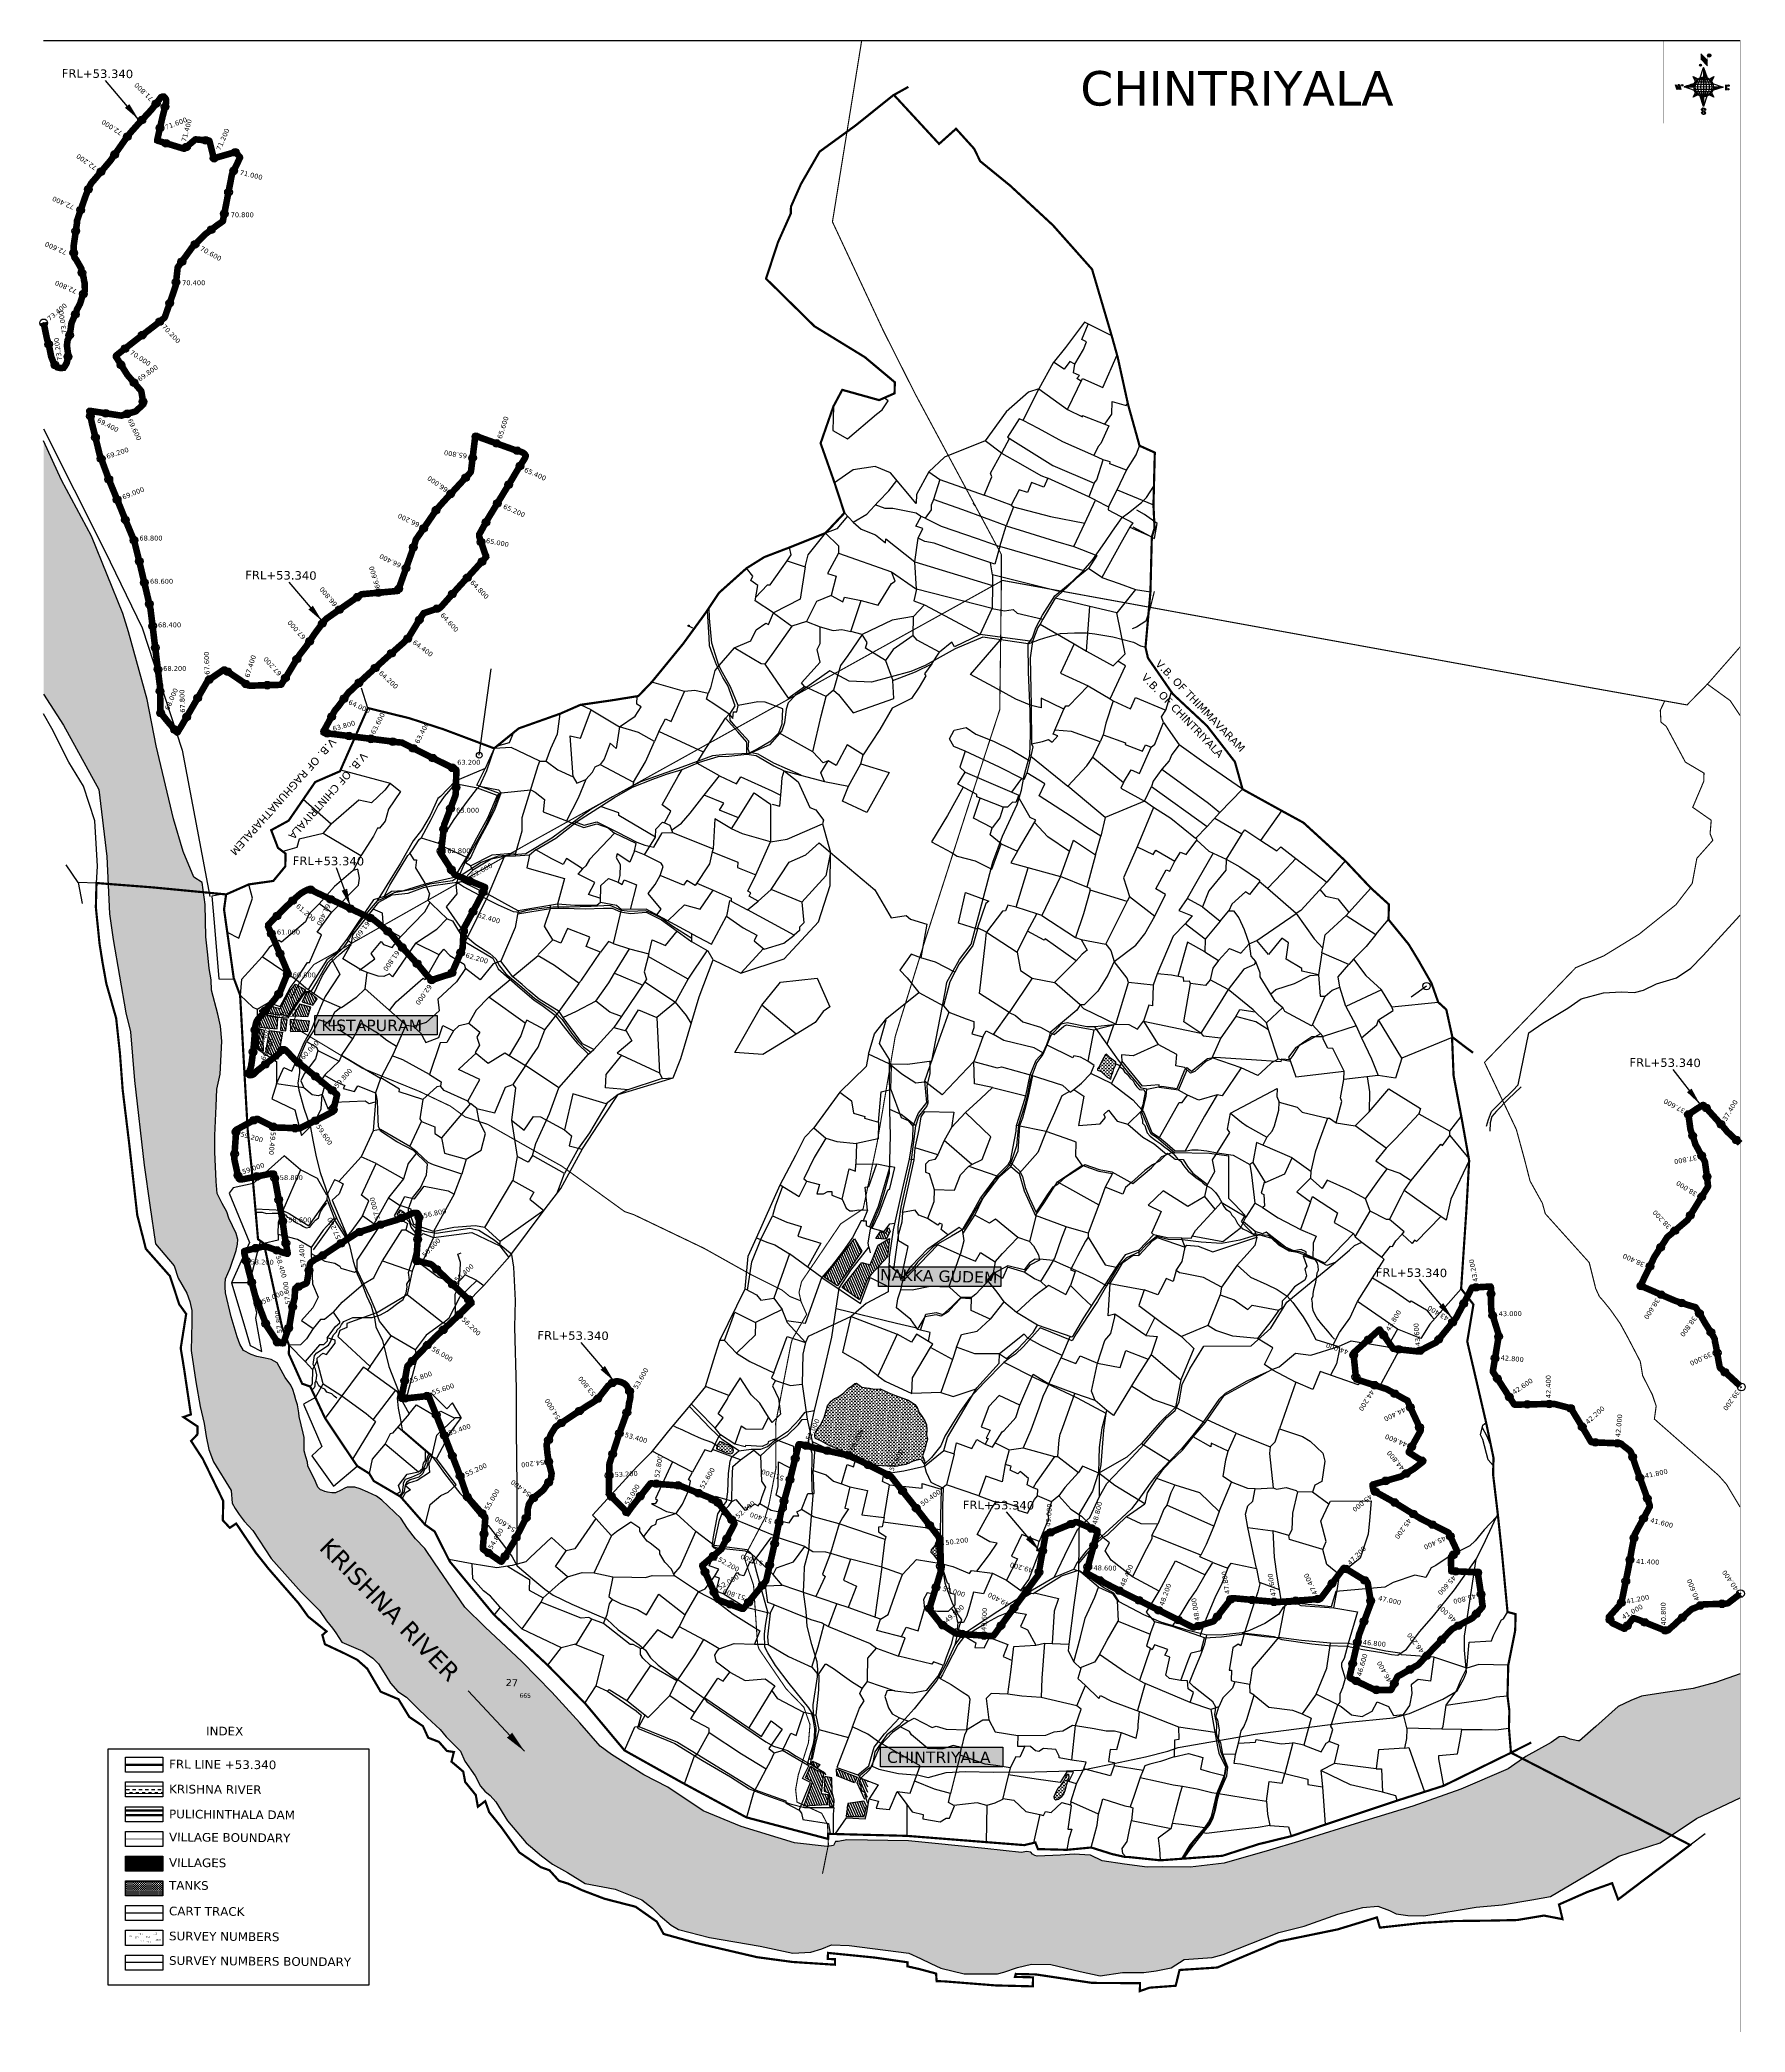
# Model space of a CAD drawing. Header units: inches. Extents: x 381014 to 397336, y 1838559 to 1849522.
# Drawn here: x 381014 to 388787, y 1838559 to 1847640 of the extents above; entities that cross this region are included whole.
import ezdxf

# ---------------------------------------------------------------- set-up
doc = ezdxf.new("R2010")
doc.units = ezdxf.units.IN
doc.header["$MEASUREMENT"] = 0
doc.header["$PDMODE"] = 32
doc.header["$PDSIZE"] = 35
for name, color, linetype in [('BND', 6, 'Continuous'), ('bord', 1, 'Continuous'), ('FRL', 3, 'Continuous'), ('NALA', 4, 'Continuous'), ('points', 161, 'Continuous'), ('ROAD', 1, 'Continuous'), ('ROADS', 50, 'Continuous'), ('SY.AREA', 7, 'Continuous'), ('TEXT', 7, 'Continuous'), ('VILLAGE AREA', 1, 'Continuous'), ('WATER', 4, 'Continuous')]:
    doc.layers.add(name, color=color, linetype=linetype)
doc.styles.get("Standard").update_dxf_attribs({"font": 'verdana.ttf'})
doc.linetypes.add('FENCELINE2', pattern='A,0.25,-0.1,[132,ltypeshp.shx,S=0.1,R=0,X=-0.1,Y=0],-0.1,1', length=1.45)
doc.dimstyles.get("Standard").update_dxf_attribs({"dimtxt": 0.18, "dimasz": 0.18, "dimexe": 0.18, "dimexo": 0.0625, "dimgap": 0.09, "dimtad": 0, "dimtih": 1, "dimtoh": 1, "dimdec": 4, "dimzin": 0, "dimdsep": 46, "dimtxsty": 'Standard', "dimcen": 0.09, "dimadec": 0, "dimazin": 0, "dimtfac": 1, "dimtdec": 4, "dimtofl": 0, "dimtmove": 0, "dimatfit": 3, "dimfxl": 1, "dimtolj": 1, "dimtzin": 0, "dimarcsym": 0})
pattern_1 = [(358.54643, (357772.124, 1836958.266), (7.80028, 7.4142122), [7.6096948, -7.6096948])]
pattern_2 = [(113.54643, (357772.124, 1836958.266), (-9.301448, -4.0533506), [])]
pattern_3 = [(267.297113149, (-8720374.938, 50637915.138), (10.5367255337, -0.497431438), [])]
pattern_4 = [(357.297113149, (-8720374.938, 50637915.138), (0.497431438, 10.5367255337), [])]

# ---------------------------------------------------------------- blocks, each defined once
blk = doc.blocks.new('*X23')
at = {"color": 0, "linetype": 'Continuous'}
for p, q in [((6321.6, 240.5), (6322.3, 241.2)), ((6321.6, 240.3), (6322.3, 241)), ((6321.6, 240.1), (6322.3, 240.8)), ((6321.6, 239.9), (6322.4, 240.7)), ((6321.6, 239.8), (6322.4, 240.6)), ((6321.6, 239.6), (6322.5, 240.5)), ((6321.6, 239.4), (6322.5, 240.3)), ((6321.6, 239.2), (6322.6, 240.2)), ((6321.7, 239.1), (6322.6, 240.1)), ((6321.8, 240.8), (6322.4, 241.4)), ((6321.8, 239), (6322.7, 240)), ((6321.8, 239), (6322.8, 239.9)), ((6321.9, 238.9), (6322.9, 239.8)), ((6322, 238.8), (6323, 239.7)), ((6322.1, 241.3), (6322.4, 241.6)), ((6322.1, 238.7), (6323.1, 239.6)), ((6322.2, 238.6), (6323.1, 239.6)), ((6322.3, 238.5), (6323.2, 239.5)), ((6322.4, 238.5), (6323.3, 239.4)), ((6322.5, 238.4), (6323.4, 239.3)), ((6322.7, 238.4), (6323.6, 239.3)), ((6322.8, 238.3), (6323.7, 239.2)), ((6322.9, 238.3), (6323.8, 239.1)), ((6323.1, 238.2), (6323.9, 239.1)), ((6323.2, 238.2), (6324, 239)), ((6323.3, 238.2), (6324.2, 239)), ((6323.5, 238.1), (6324.3, 238.9)), ((6323.7, 238.1), (6324.4, 238.9)), ((6323.8, 238.1), (6324.6, 238.8)), ((6324.1, 238.2), (6324.7, 238.8)), ((6324.3, 238.3), (6324.9, 238.8)), ((6324.6, 238.3), (6325.1, 238.8)), ((6324.8, 238.4), (6325.2, 238.8)), ((6325.1, 238.5), (6325.4, 238.8)), ((6325.4, 238.6), (6325.6, 238.8))]:
    blk.add_line(p, q, dxfattribs=at)
blk = doc.blocks.new('*X22')
at = {"color": 0, "linetype": 'Continuous'}
for p, q in [((6324.4, 240.3), (6324.5, 240.4)), ((6324.6, 240.3), (6324.8, 240.5)), ((6324.7, 240.2), (6325, 240.5)), ((6324.8, 240.2), (6325.2, 240.6)), ((6325, 240.1), (6325.5, 240.6)), ((6325.1, 240.1), (6325.6, 240.6)), ((6325.2, 240), (6325.8, 240.6)), ((6325.3, 240), (6326, 240.6)), ((6325.4, 239.9), (6326.1, 240.6)), ((6325.5, 239.8), (6326.2, 240.5)), ((6325.6, 239.8), (6326.3, 240.5)), ((6325.7, 239.7), (6326.5, 240.4)), ((6325.9, 239.6), (6326.6, 240.3)), ((6326, 239.5), (6326.7, 240.3)), ((6326, 239.4), (6326.8, 240.2)), ((6326.1, 239.3), (6327, 240.2)), ((6326.2, 239.3), (6327.1, 240.1)), ((6326.3, 239.2), (6327.1, 240)), ((6326.4, 239.1), (6327.2, 239.9)), ((6326.5, 239), (6327.3, 239.8)), ((6326.5, 238.9), (6327.4, 239.7)), ((6326.6, 238.8), (6327.5, 239.6)), ((6326.7, 238.7), (6327.5, 239.5)), ((6326.8, 238.6), (6327.6, 239.4)), ((6326.8, 238.5), (6327.7, 239.3)), ((6326.8, 236.5), (6327.4, 237)), ((6326.9, 238.3), (6327.8, 239.2)), ((6326.9, 238.2), (6327.9, 239.1)), ((6326.9, 236.8), (6327.6, 237.4)), ((6327, 238.1), (6327.8, 239)), ((6327, 237.9), (6327.8, 238.8)), ((6327, 237.8), (6327.8, 238.6)), ((6327, 237.6), (6327.8, 238.4)), ((6327, 237.4), (6327.8, 238.2)), ((6327, 237.3), (6327.8, 238)), ((6327, 237.1), (6327.8, 237.9))]:
    blk.add_line(p, q, dxfattribs=at)
blk = doc.blocks.new('H')
at = {"layer": 'bord', "extrusion": (0.000427885, 0.004792, 0.999988)}
h = blk.add_hatch(dxfattribs=at)
h.set_pattern_fill('LINE', color=8, scale=84.387686, angle=-2.7029, style=0)
h.set_pattern_definition(pattern_4)
h.paths.add_polyline_path([(-492, 786, -0.090992), (-448, 775), (-486, 912)])
h = blk.add_hatch(dxfattribs=at)
h.set_pattern_fill('LINE', color=8, scale=84.387686, angle=-92.7029, style=0)
h.set_pattern_definition(pattern_3)
h.paths.add_polyline_path([(-625, 665, -0.090992), (-615, 710), (-751, 671)])
h = blk.add_hatch(dxfattribs=at)
h.set_pattern_fill('LINE', color=8, scale=84.387686, angle=-2.7029, style=0)
h.set_pattern_definition(pattern_4)
h.paths.add_polyline_path([(-504, 533, -0.090992), (-549, 543), (-510, 406)])
h = blk.add_hatch(dxfattribs=at)
h.set_pattern_fill('LINE', color=8, scale=84.387686, angle=-92.7029, style=0)
h.set_pattern_definition(pattern_3)
h.paths.add_polyline_path([(-246, 647), (-372, 653, -0.090992), (-382, 609)])
for p, q in [((-516, 1087, -1217), (-432, 994, -1217)), ((-627, 794, -1216), (-567, 760, -1216)), ((-627, 794, -1216), (-584, 747, -1215)), ((-599, 731, -1215), (-627, 794, -1216)), ((-538, 774, -1216), (-487, 906, -1216)), ((-519, 1020, -1217), (-435, 927, -1216)), ((-487, 906, -1216), (-493, 780, -1216)), ((-487, 906, -1216), (-448, 769, -1216)), ((-421, 753, -1216), (-359, 781, -1216)), ((-359, 781, -1216), (-405, 739, -1216)), ((-359, 781, -1216), (-392, 721, -1215)), ((-865, 701, -1215), (-847, 638, -1215)), ((-847, 700, -1215), (-829, 637, -1215)), ((-829, 699, -1215), (-811, 636, -1215)), ((-829, 699, -1215), (-811, 698, -1215)), ((-811, 698, -1215), (-794, 635, -1215)), ((-752, 665, -1215), (-615, 704, -1215)), ((-752, 665, -1215), (-625, 659, -1215)), ((-619, 614, -1215), (-752, 665, -1215)), ((-639, 526, -1214), (-606, 585, -1215)), ((-639, 526, -1214), (-593, 568, -1215)), ((-577, 553, -1215), (-639, 526, -1214)), ((-511, 400, -1214), (-549, 537, -1214)), ((-460, 533, -1215), (-511, 400, -1214)), ((-505, 527, -1214), (-511, 400, -1214)), ((-371, 513, -1214), (-431, 546, -1215)), ((-371, 513, -1214), (-414, 560, -1215)), ((-399, 576, -1215), (-371, 513, -1214)), ((-246, 641, -1215), (-383, 603, -1215)), ((-379, 693, -1215), (-246, 641, -1215)), ((-373, 647, -1215), (-246, 641, -1215)), ((-213, 669, -1215), (-217, 601, -1215)), ((-197, 600, -1215), (-194, 668, -1215))]:
    blk.add_line(p, q, dxfattribs=at)
at = {"layer": 'bord', "color": 8, "linetype": 'ByBlock', "extrusion": (0.000427885, 0.004792, 0.999988)}
for p, q in [((-493, 780, -1216), (-505, 527, -1214)), ((-373, 647, -1215), (-625, 659, -1215)), ((-378, 616, -1215), (-623, 628, -1215)), ((-375, 679, -1215), (-620, 691, -1215)), ((-392, 585, -1215), (-611, 595, -1215)), ((-386, 711, -1215), (-605, 722, -1215)), ((-420, 555, -1215), (-587, 562, -1215)), ((-411, 744, -1216), (-578, 752, -1216))]:
    blk.add_line(p, q, dxfattribs=at)
at = {"layer": 'bord', "extrusion": (0.000427885, 0.004792, 0.999988), "elevation": -1212}
for points, const_width in [([(-522, 960), (-516, 1093)], 1.61), ([(-434, 933), (-428, 1066)], 1.61), ([(-870, 707), (-846, 706)], 0.642), ([(-829, 643), (-855, 644)], 0.642), ([(-829, 643), (-821, 678)], 0.642), ([(-811, 642), (-784, 641)], 0.642), ([(-793, 641), (-782, 694)], 0.642), ([(-177, 605), (-226, 607)], 0.706), ([(-223, 676), (-174, 673)], 0.706), ([(-195, 645), (-185, 644)], 0.706)]:
    blk.add_lwpolyline(points, dxfattribs=dict(at, const_width=const_width))
for points, const_width in [([(-414, 1073, 1), (-398, 1058, 1)], 22.3), ([(-530, 950, 1), (-520, 939, 1)], 14.8), ([(-776, 697, 1), (-769, 690, 1)], 8.9), ([(-180, 618, 1), (-173, 611, 1)], 9.79), ([(-178, 667, 1), (-171, 660, 1)], 9.79), ([(-525, 322, 1), (-533, 329, 1)], 11.1), ([(-490, 362, 1), (-498, 369, 1)], 11.1)]:
    blk.add_lwpolyline(points, format="xyb", close=True, dxfattribs=dict(at, const_width=const_width))
for points in [[(-537, 317), (-531, 310), (-520, 307), (-505, 307), (-494, 310), (-486, 318), (-487, 326), (-491, 333), (-494, 336), (-503, 341), (-522, 347), (-530, 352), (-534, 355), (-537, 363), (-537, 373), (-530, 381), (-520, 384), (-504, 384), (-493, 380), (-487, 373)], [(-522, 348), (-526, 354), (-528, 361), (-528, 371), (-526, 375), (-521, 381), (-515, 384)], [(-505, 307), (-499, 312), (-497, 319), (-497, 327), (-501, 335), (-509, 343)]]:
    blk.add_lwpolyline(points, dxfattribs=at)
at = {"layer": 'bord', "extrusion": (0.000427885, 0.004792, 0.999988)}
for centre, radius in [((-406, 1065, -1212), 22.3), ((-498, 659, -1212), 127), ((-525, 944, -1212), 14.8), ((-773, 694, -1212), 8.9), ((-177, 615, -1212), 9.79), ((-174, 663, -1212), 9.79), ((-529, 325, -1212), 11.1), ((-494, 365, -1212), 11.1)]:
    blk.add_circle(centre, radius, dxfattribs=at)
at = {"layer": 'bord', "color": 8, "linetype": 'ByBlock', "extrusion": (0.000427885, 0.004792, 0.999988)}
for centre, radius, start, end in [((-482, 658, -1212), 128, 94.9254, 259.6691), ((-437, 656, -1212), 141, 113.2864, 241.308), ((-316, 651, -1212), 222, 142.5892, 212.0053), ((-560, 662, -1212), 141, 293.2864, 61.308), ((-681, 668, -1212), 222, 322.5892, 32.0053), ((-515, 660, -1212), 128, 274.9254, 79.6691)]:
    blk.add_arc(centre, radius, start, end, dxfattribs=at)
at = {"layer": 'bord', "extrusion": (0.000427885, 0.004792, 0.999988)}
for points in [[(-516, 1093, -1212), (-431, 1000, -1212), (-519, 1026, -1212), (-434, 933, -1212)], [(-864, 707, -1212), (-846, 706, -1212), (-846, 644, -1212), (-829, 643, -1212)], [(-829, 705, -1212), (-811, 704, -1212), (-811, 642, -1212), (-793, 641, -1212)], [(-193, 674, -1212), (-197, 606, -1212), (-213, 675, -1212), (-216, 607, -1212)]]:
    blk.add_solid(points, dxfattribs=at)
at = {"layer": 'bord', "extrusion": (0.000427885, 0.004792, 0.999988), "xscale": 7.977342409717546, "yscale": 7.977342408231451, "zscale": 7.977342408476333, "rotation": 138.0840426661453}
for name, p in [('*X22', (38301, -31929, -1212)), ('*X23', (38314, -31951, -1212))]:
    blk.add_blockref(name, p, dxfattribs=at)

msp = doc.modelspace()

# ---------------------------------------------------------------- hatches: boundary and pattern name
h = msp.add_hatch()
h.set_pattern_fill('DASH', color=4, scale=500, angle=45)
h.paths.add_polyline_path([(388451, 1839456.8), (388566, 1839533.4), (388764.6, 1839627.8), (388764.6, 1840193.1), (388651.7, 1840153.5), (388550.7, 1840125.9), (388422.1, 1840107.6), (388315.5, 1840090.3), (388267, 1840070.6), (388208, 1840043.1), (388107, 1839952.7), (388030.7, 1839885.8), (387989.9, 1839894.9), (387961.6, 1839906.4), (387939.7, 1839905.1), (387902.5, 1839879.4), (387787.8, 1839816.4), (387772.7, 1839805.8)])
h.paths.add_polyline_path([(387490.6, 1839667.2), (387271.9, 1839588.7), (387053.1, 1839523), (386750.8, 1839429.1), (386619.7, 1839389.3), (386412.6, 1839330.1), (386257, 1839312.1), (386131, 1839313.4), (386061.6, 1839312.1), (385958.9, 1839324.9), (385856.2, 1839340.8), (385803.7, 1839365.4), (385776.7, 1839367), (385728.9, 1839370.2), (385666.9, 1839365.4), (385546.3, 1839361.8), (385530.7, 1839380.5), (385511.6, 1839382.9), (385489.3, 1839378.9), (385320.8, 1839396.6), (384973.2, 1839431.9), (384691.7, 1839436.7), (384639.6, 1839425.9), (384631, 1839409.7), (384606.9, 1839406.6), (384606.7, 1839405.5), (384454, 1839422.3), (384211.5, 1839496.4), (384038.2, 1839567.8), (383876.1, 1839675.9), (383766.9, 1839732.3), (383620.2, 1839824.7), (383568.5, 1839862.4), (383475, 1839969.7), (383347.6, 1840109.2), (383210.5, 1840248.2), (383043.3, 1840405.5), (382951.8, 1840496.9), (382812.5, 1840698), (382768.8, 1840763.5), (382727, 1840807.2), (382689.3, 1840854.8), (382659.4, 1840902.5), (382572.6, 1840983.4), (382548, 1841001.9), (382509.7, 1841020.4), (382473.9, 1841036.4), (382449.2, 1841043.8), (382414.7, 1841043.8), (382403.6, 1841038.9), (382366.8, 1841016.3), (382320.6, 1841019.6), (382299.9, 1841029), (382285.2, 1841034.9), (382270.3, 1841069.7), (382235.7, 1841140.3), (382233.2, 1841157.6), (382218.4, 1841206.9), (382218.4, 1841229.1), (382218.4, 1841269.7), (382214.7, 1841289.5), (382196.2, 1841365.1), (382194.9, 1841382.3), (382188.8, 1841418.1), (382181.4, 1841441.5), (382175.2, 1841463.7), (382167.8, 1841488.4), (382157.9, 1841508.1), (382132, 1841542.6), (382095.8, 1841609.8), (382067.6, 1841624.5), (382040.6, 1841631.8), (381989, 1841641.8), (381941.9, 1841666.8), (381925.2, 1841694.3), (381913.2, 1841728.9), (381885.7, 1841819.8), (381860.5, 1841928.9), (381859, 1841963), (381860.5, 1841992.3), (381882.1, 1842041.3), (381908.4, 1842121.8), (381915.6, 1842150.5), (381916.8, 1842172.1), (381908.4, 1842199.6), (381875.3, 1842269), (381865.7, 1842297.6), (381844.7, 1842335.7), (381821.8, 1842381.8), (381818, 1842437.1), (381812.2, 1842571.1), (381812.2, 1842645.5), (381818, 1842779.4), (381819.9, 1842857.6), (381835.1, 1842926.2), (381842.8, 1843075.5), (381837.1, 1843144.2), (381825.6, 1843199.4), (381797, 1843308.1), (381794.3, 1843356.2), (381785.9, 1843407.5), (381779.9, 1843469.5), (381770.4, 1843551.7), (381766.8, 1843698.6), (381759.4, 1843754.7), (381528.5, 1843776.8), (381324.9, 1843792.6), (381330.9, 1843655.6), (381348.5, 1843538.7), (381406.4, 1843204.5), (381427.2, 1843118), (381444.9, 1842896.9), (381490.1, 1842511), (381515.8, 1842328.4), (381541.3, 1842152.2), (381625.4, 1842051.3), (381644.8, 1841996.5), (381683.5, 1841927.1), (381698.1, 1841890), (381706.2, 1841848.1), (381706.2, 1841793.2), (381703, 1841666.6), (381725.6, 1841523.1), (381745, 1841410.2), (381762.7, 1841332.7), (381772.4, 1841274.7), (381783.7, 1841215), (381804.7, 1841158.5), (381885.8, 1841027.5), (381890.9, 1840970.9), (381904.1, 1840945.6), (381922.3, 1840918.3), (381944.6, 1840888.9), (381984.1, 1840845.4), (382067.9, 1840717.8), (382204.5, 1840565.2), (382288.3, 1840481.8), (382319.9, 1840433.9), (382347.5, 1840401.3), (382362.8, 1840378.9), (382390.3, 1840337.2), (382486.1, 1840296.4), (382532, 1840263.8), (382557.5, 1840237.4), (382590.7, 1840185.5), (382612.4, 1840149.3), (382645.5, 1840112.1), (382685.8, 1840086.3), (382734.4, 1840036.8), (382779.8, 1839993.4), (382838.8, 1839938.7), (382866.7, 1839905.7), (382931, 1839840.8), (382950.6, 1839794.4), (382998.2, 1839728.3), (383021.9, 1839679.8), (383041.6, 1839657), (383066.4, 1839638.5), (383092.2, 1839609.6), (383146, 1839521.8), (383230.4, 1839422.7), (383300.5, 1839363.2), (383351.5, 1839325.2), (383419, 1839286.7), (383500.2, 1839236.9), (383636.7, 1839211.5), (383757.6, 1839162.1), (383807, 1839124.3), (383841.7, 1839089.7), (383891.1, 1839047.7), (383925.8, 1839026.6), (384066.7, 1838990.9), (384297, 1838951.8), (384446.8, 1838919.1), (384529, 1838924.4), (384578.6, 1838939.1), (384622.9, 1838958.1), (384703.1, 1838953.9), (384975.7, 1838918.9), (385028.3, 1838895.6), (385074.9, 1838872.4), (385120.2, 1838851.1), (385227.6, 1838825.7), (385379, 1838824.7), (385407.7, 1838833.2), (385470.6, 1838854.5), (385533.5, 1838869.4), (385621.9, 1838867.3), (385756.2, 1838836.4), (385847.9, 1838816.2), (385948.9, 1838831.9), (386045.9, 1838831.9), (386102.4, 1838839.4), (386171.6, 1838852.2), (386230.2, 1838890.5), (386358.1, 1838899), (386408.2, 1838913.9), (386662.3, 1839013.8), (386777.9, 1839042.9), (386930.5, 1839097), (387043.9, 1839128.3), (387113, 1839133.7), (387166, 1839114.3), (387196.2, 1839098.1), (387250.2, 1839091.6), (387322.6, 1839089.5), (387561.1, 1839129.6), (387680.3, 1839140), (387815.1, 1839162.4), (387899.8, 1839178), (388210.9, 1839361.6), (388399.6, 1839422.5), (388451, 1839456.8), (387772.7, 1839805.8), (387706.8, 1839759.9)])
h.paths.add_polyline_path([(381544.4, 1844421.8), (381503.4, 1844633.7), (381417.8, 1844942.2), (381392.4, 1845025), (381249.5, 1845377.7), (381113, 1845632.5), (381031, 1845811.9), (381031, 1844657.9), (381122.3, 1844516.1), (381283.2, 1844222.8), (381319.4, 1843917.4), (381324.9, 1843792.6), (381528.5, 1843776.8), (381759.4, 1843754.7), (381753.7, 1843798.7), (381716.3, 1843823), (381667.3, 1843941.1), (381622.7, 1844089.8)])
h.paths.add_polyline_path([(382252.1, 1840763.1), (382906.7, 1840089.6), (382995.9, 1840176.3), (382341.3, 1840849.8)], flags=24)
h.paths.add_polyline_path([(383128.8, 1840129.2), (383201, 1840127.3), (383202.2, 1840176.3), (383130, 1840178.1)], flags=24)
h.paths.add_polyline_path([(383194.6, 1840078.3), (383257.4, 1840076.7), (383258.2, 1840107.8), (383195.4, 1840109.4)], flags=24)
h = msp.add_hatch(color=2)
h.dxf.hatch_style = 1
h.paths.add_polyline_path([(382267.6, 1843193.3), (382825.6, 1843193.3), (382825.6, 1843104.4), (382267.6, 1843104.4)])
h = msp.add_hatch(color=2)
h.dxf.hatch_style = 1
h.paths.add_polyline_path([(384836.8, 1842046.8), (385394.7, 1842046.8), (385394.7, 1841957.9), (384836.8, 1841957.9)])
h = msp.add_hatch(color=2)
h.dxf.hatch_style = 1
h.paths.add_polyline_path([(384846, 1839857.8), (385403.9, 1839857.8), (385403.9, 1839768.9), (384846, 1839768.9)])
h = msp.add_hatch()
h.set_pattern_fill('DASH', color=4, scale=115.50482)
h.set_pattern_definition([(0, (310776.762, 1485066.24), (14.4381025, 14.4381025), [14.4381025, -14.4381025])])
h.paths.add_polyline_path([(381404, 1839680.3), (381404, 1839647.4), (381574.9, 1839647.4), (381574.9, 1839680.3)])
h = msp.add_hatch()
h.set_pattern_fill('DASH', color=4, scale=38.501607)
h.set_pattern_definition([(0, (310776.762, 1485066.2405), (4.81270083, 4.81270083), [4.81270083, -4.81270083])])
h.paths.add_polyline_path([(381404, 1839248.9), (381404, 1839180.4), (381574.9, 1839180.4), (381574.9, 1839248.9)])
at = {"layer": 'VILLAGE AREA', "linetype": 'ByBlock'}
h = msp.add_hatch(dxfattribs=at)
h.set_pattern_fill('ANSI31', color=256, scale=3.195672, angle=68.54643)
h.set_pattern_definition(pattern_2)
h.paths.add_polyline_path([(382224.4, 1843309.6), (382179.2, 1843335.6), (382153.5, 1843303.5), (382109.6, 1843224.6), (382055.6, 1843238.9), (382016, 1843217.3), (382016.4, 1843210.2), (382107.6, 1843192.7), (382109.5, 1843199.4), (382140.4, 1843187.9)])
h.paths.add_polyline_path([(382248.4, 1843231.2), (382199.5, 1843244.3), (382166.5, 1843191.5), (382236, 1843188.6)])
h.paths.add_polyline_path([(382255.6, 1843289.6), (382231, 1843300.4), (382208.9, 1843255.7), (382258.9, 1843240.3), (382277.7, 1843268.6)])
h.paths.add_polyline_path([(382243.4, 1843166.9), (382154.7, 1843175.3), (382156.2, 1843120.5), (382236, 1843121.8)])
h.paths.add_polyline_path([(382098.3, 1843182.4), (382016, 1843198.7), (382014.5, 1843139.3), (382095.9, 1843131.6)])
h.paths.add_polyline_path([(382140.6, 1843175.1), (382113.5, 1843178.1), (382111.6, 1843126.1), (382135.3, 1843123.3)])
h.paths.add_polyline_path([(382119.3, 1843116.3), (382061.2, 1843124.6), (382044, 1843027.7), (382098, 1842993.6)])
h.paths.add_polyline_path([(382031.3, 1843085.2), (382037.4, 1843125.2), (382013.8, 1843132), (382007.7, 1843046.2), (382033.3, 1843030.8)])
h.paths.add_polyline_path([(382125, 1843126.6), (382181.7, 1843125.1), (382182.5, 1843155.7), (382125.8, 1843157.2)], flags=9)
h = msp.add_hatch(dxfattribs=at)
h.set_pattern_fill('ANSI31', color=256, scale=3.195672, angle=68.54643)
h.set_pattern_definition(pattern_2)
h.paths.add_polyline_path([(384760.8, 1842119.5), (384728.1, 1842174.9), (384589.6, 1842000.2), (384650.1, 1841961.1)])
h.paths.add_polyline_path([(384787, 1841992.5), (384803.2, 1842011.8), (384877.1, 1842093.3), (384887.4, 1842177), (384835.4, 1842146.9), (384798.9, 1842057), (384760.9, 1842066.9), (384671.8, 1841953), (384750.4, 1841896.4)])
h.paths.add_polyline_path([(384890.3, 1842208.6), (384882.6, 1842226.5), (384868.3, 1842201), (384845.2, 1842209.1), (384823.9, 1842176.8), (384871.7, 1842174.2)])
h = msp.add_hatch(dxfattribs=at)
h.set_pattern_fill('ANSI31', color=256, scale=3.195672, angle=68.54643)
h.set_pattern_definition(pattern_2)
h.paths.add_polyline_path([(384570.1, 1839779.4), (384536.3, 1839794.7), (384532.8, 1839780.9), (384557.7, 1839762.6)])
h.paths.add_polyline_path([(384585.6, 1839741.7), (384553, 1839754.5), (384526.9, 1839771.6), (384503.4, 1839719.1), (384535.8, 1839700), (384495.7, 1839589.8), (384604.1, 1839595.8), (384605.9, 1839642.6), (384575.6, 1839647.8)])
h.paths.add_polyline_path([(384624.3, 1839718.6), (384591.5, 1839724.5), (384588.6, 1839658.2), (384610.5, 1839650.7), (384612.8, 1839589.3), (384633, 1839590.1), (384634.3, 1839617.2), (384625.7, 1839651.5)])
h.paths.add_polyline_path([(384644.9, 1839759.8), (384647.3, 1839727.5), (384728.1, 1839695.7), (384738.9, 1839721.4)])
h.paths.add_polyline_path([(384789.7, 1839703.9), (384756.3, 1839716.8), (384747.1, 1839695.9), (384756.8, 1839680.5), (384758.2, 1839662.1), (384776.3, 1839652.1), (384773, 1839645.3), (384785.3, 1839607.1), (384786.4, 1839606.4)])
h.paths.add_polyline_path([(384781.7, 1839588.8), (384769.6, 1839612.5), (384696.6, 1839601.7), (384688.8, 1839542.5), (384771, 1839542.9)])
h = msp.add_hatch(dxfattribs=at)
h.set_pattern_fill('ANSI31', color=256, scale=34.168973, angle=68.54643)
h.set_pattern_definition([(113.5464313, (256521.2386, 1210257.129), (-3.91549369, -1.706279376), [])])
h.paths.add_polyline_path([(381574.9, 1839293.1), (381574.9, 1839361.6), (381404, 1839361.6), (381404, 1839293.1)])
at = {"layer": 'WATER', "linetype": 'ByBlock'}
h = msp.add_hatch(dxfattribs=at)
h.set_pattern_fill('DASH', color=256, scale=2.396754, angle=-1.45357)
h.set_pattern_definition(pattern_1)
h.paths.add_polyline_path([(385918, 1842979.5), (385894.5, 1842999.1), (385876.8, 1843016.4), (385870, 1843011.7), (385859.8, 1842994.3), (385843.5, 1842962.3), (385835.2, 1842949.3), (385834.6, 1842944.4), (385851.7, 1842937.3), (385879, 1842911.8), (385895.2, 1842902.1), (385900.6, 1842924.6), (385905.2, 1842931.5), (385910.1, 1842949.6), (385918.6, 1842968.4)])
h = msp.add_hatch(dxfattribs=at)
h.set_pattern_fill('DASH', color=256, scale=2.396754, angle=-1.45357)
h.set_pattern_definition(pattern_1)
h.paths.add_polyline_path([(382676.2, 1842295.7), (382656, 1842307.8), (382643.2, 1842284.1), (382662.3, 1842272.6)])
h = msp.add_hatch(dxfattribs=at)
h.set_pattern_fill('DASH', color=256, scale=2.396754, angle=-1.45357)
h.set_pattern_definition(pattern_1)
h.paths.add_polyline_path([(384849.1, 1841489.5), (384843.9, 1841491.9), (384820.6, 1841489.7), (384792.3, 1841495.1), (384761.2, 1841499.2), (384736.5, 1841517.5), (384729, 1841515.8), (384718.1, 1841507.2), (384699.1, 1841492.4), (384676.6, 1841471.5), (384651.9, 1841453.4), (384636.4, 1841446.8), (384620.7, 1841434.6), (384604.8, 1841413.6), (384596.2, 1841386.4), (384589.1, 1841361.5), (384580.8, 1841346.3), (384572.7, 1841325.4), (384561.6, 1841313.9), (384548.3, 1841290.7), (384547, 1841286.5), (384546.2, 1841274.4), (384549.7, 1841265.5), (384573.7, 1841255.1), (384605.8, 1841236.1), (384648.7, 1841218.3), (384717.2, 1841192.9), (384766.9, 1841168.8), (384826.3, 1841142.2), (384839.3, 1841141.4), (384846.7, 1841355.8)])
h.paths.add_polyline_path([(384657, 1841316.8), (384947.9, 1841309.4), (384948.7, 1841340.4), (384657.8, 1841347.7)], flags=9)
h.paths.add_polyline_path([(384738.2, 1841369.1), (384794.9, 1841367.7), (384795.7, 1841398.2), (384739, 1841399.7)], flags=24)
h = msp.add_hatch(dxfattribs=at)
h.set_pattern_fill('DASH', color=256, scale=2.396754, angle=-1.45357)
h.set_pattern_definition(pattern_1)
h.paths.add_polyline_path([(385055.8, 1841281.1), (385057.6, 1841304.6), (385054.9, 1841327.9), (385047.9, 1841345.8), (385033.6, 1841366.6), (385022.4, 1841384.1), (385013.6, 1841406.2), (385002.3, 1841420.5), (384973.5, 1841439.8), (384942.5, 1841450.8), (384913.9, 1841461.3), (384887.6, 1841471.8), (384857.7, 1841485.5), (384851.2, 1841488.5), (384846.7, 1841355.8), (384842.7, 1841141.2), (384876.6, 1841139.1), (384920.8, 1841139.3), (384961.5, 1841146.7), (384994.1, 1841161.7), (385017.1, 1841168.5), (385029.2, 1841170.1), (385037.8, 1841162), (385045, 1841151.5), (385046.4, 1841149.6), (385047.9, 1841154.3), (385047.2, 1841164), (385037.5, 1841185.7), (385041.6, 1841200.5), (385047.6, 1841217.1), (385053.2, 1841236), (385059.5, 1841261.9)])
h.paths.add_polyline_path([(384657, 1841316.8), (384947.9, 1841309.4), (384948.7, 1841340.4), (384657.8, 1841347.7)], flags=9)
h = msp.add_hatch(dxfattribs=at)
h.set_pattern_fill('DASH', color=256, scale=2.396754, angle=-1.45357)
h.set_pattern_definition(pattern_1)
h.paths.add_polyline_path([(384169.9, 1841223.9), (384162.7, 1841230.3), (384151.6, 1841236.6), (384139.9, 1841239.2), (384133.5, 1841242.8), (384127.2, 1841246.8), (384122.6, 1841248.8), (384117.6, 1841250.1), (384112.8, 1841250.7), (384100.1, 1841231.2), (384098.6, 1841218.4), (384107.2, 1841214.5), (384123.9, 1841207.8), (384143.2, 1841199.3), (384154, 1841196.3), (384162.7, 1841195.8), (384170.1, 1841197.7), (384174.9, 1841202.6), (384175.1, 1841210.4), (384174.8, 1841217.6)])
h.paths.add_polyline_path([(384134.3, 1841204.2), (384191, 1841202.8), (384191.8, 1841233.4), (384135.1, 1841234.8)], flags=9)
h = msp.add_hatch(dxfattribs=at)
h.set_pattern_fill('DASH', color=256, scale=2.396754, angle=-1.45357)
h.set_pattern_definition(pattern_1)
h.paths.add_polyline_path([(385110.6, 1840769.3), (385102.6, 1840780.2), (385095.8, 1840779.2), (385076.3, 1840758), (385076, 1840746.9), (385089.1, 1840733.2), (385101.8, 1840717.1), (385106.3, 1840711), (385114.3, 1840714.4), (385117.7, 1840740)])
h = msp.add_hatch(dxfattribs=at)
h.set_pattern_fill('DASH', color=256, scale=2.396754, angle=-1.45357)
h.set_pattern_definition(pattern_1)
h.paths.add_polyline_path([(385698.1, 1839702.9), (385704.9, 1839722.1), (385702.9, 1839734.9), (385695.2, 1839735.1), (385690.8, 1839721.5), (385682, 1839703.3), (385667.7, 1839683.6), (385655.1, 1839673.5), (385644, 1839646.4), (385637.3, 1839633.5), (385638.2, 1839630.1), (385641.3, 1839619.6), (385645.6, 1839617.2), (385656.8, 1839620.3), (385669.1, 1839629.7), (385681.9, 1839647.7), (385688.4, 1839664), (385692.5, 1839683.3)])

# ---------------------------------------------------------------- linework, layer by layer
at = {"const_width": 0.285}
for points in [[(381031, 1847637.1), (388764.6, 1847637.1), (388764.6, 1838559.6), (381031, 1838559.6)], [(388764.6, 1847637.1), (388416.6, 1847637.1), (388416.6, 1847258.9), (388764.6, 1847258.9)]]:
    msp.add_lwpolyline(points, close=True, dxfattribs=at)
at = {"color": 190}
for points in [[(381031, 1847637.1), (388764.6, 1847637.1)], [(383017, 1844379), (383070.6, 1844773.6)]]:
    msp.add_lwpolyline(points, dxfattribs=at)
at = {"color": 4}
for points in [[(381031, 1845866.8), (381310.5, 1845311.2), (381480, 1844960.1), (381662.2, 1844402.2), (381788.8, 1843735.2)], [(388764.6, 1840193.1), (388651.7, 1840153.5), (388550.7, 1840125.9), (388422.1, 1840107.6), (388315.5, 1840090.3), (388267, 1840070.6), (388208, 1840043.1), (388107, 1839952.7), (388032.3, 1839887.1), (388024.6, 1839887.1), (387989.9, 1839894.9), (387961.6, 1839906.4), (387939.7, 1839905.1), (387902.5, 1839879.4), (387787.8, 1839816.4), (387706.8, 1839759.9), (387490.6, 1839667.2), (387271.9, 1839588.7), (387053.1, 1839523), (386750.8, 1839429.1), (386619.7, 1839389.3), (386412.6, 1839330.1), (386257, 1839312.1), (386131, 1839313.4), (386061.6, 1839312.1), (385958.9, 1839324.9), (385856.2, 1839340.8), (385803.7, 1839365.4), (385776.7, 1839367), (385728.9, 1839370.2), (385666.9, 1839365.4), (385560.1, 1839362.2), (385549.8, 1839364.6), (385538.6, 1839370.9), (385530.7, 1839380.5), (385511.6, 1839382.9), (385489.3, 1839378.9), (385320.8, 1839396.6), (384973.2, 1839431.9), (384691.7, 1839436.7), (384652.3, 1839428.5), (384641, 1839428.5), (384631, 1839409.7), (384602.1, 1839406), (384454, 1839422.3), (384211.5, 1839496.4), (384038.2, 1839567.8), (383876.1, 1839675.9), (383766.9, 1839732.3), (383620.2, 1839824.7), (383568.5, 1839862.4), (383475, 1839969.7), (383347.6, 1840109.2), (383210.5, 1840248.2), (383043.3, 1840405.5), (382951.8, 1840496.9), (382812.5, 1840698), (382768.8, 1840763.5), (382727, 1840807.2), (382689.3, 1840854.8), (382659.4, 1840902.5), (382572.6, 1840983.4), (382548, 1841001.9), (382509.7, 1841020.4), (382473.9, 1841036.4), (382449.2, 1841043.8), (382428.2, 1841043.8), (382414.7, 1841043.8), (382403.6, 1841038.9), (382387.5, 1841029), (382361.6, 1841016.7), (382344.3, 1841017.9), (382325.8, 1841020.4), (382313.5, 1841022.8), (382299.9, 1841029), (382293.7, 1841031.5), (382281.4, 1841043.8), (382270.3, 1841069.7), (382235.7, 1841140.3), (382233.2, 1841157.6), (382225.8, 1841182.2), (382218.4, 1841209.3), (382218.4, 1841229.1), (382218.4, 1841245.1), (382218.4, 1841269.7), (382214.7, 1841289.5), (382196.2, 1841365.1), (382194.9, 1841382.3), (382188.8, 1841418.1), (382181.4, 1841441.5), (382175.2, 1841463.7), (382167.8, 1841488.4), (382157.9, 1841508.1), (382132, 1841542.6), (382095.8, 1841609.8), (382067.6, 1841624.5), (382040.6, 1841631.8), (382002.6, 1841639.2), (381977.6, 1841647.8), (381941.9, 1841666.8), (381925.2, 1841694.3), (381913.2, 1841728.9), (381885.7, 1841819.8), (381860.5, 1841928.9), (381859.3, 1841955.3), (381859.3, 1841969.6), (381860.5, 1841992.3), (381882.1, 1842041.3), (381908.4, 1842121.8), (381915.6, 1842150.5), (381916.8, 1842172.1), (381908.4, 1842199.6), (381875.3, 1842269), (381865.7, 1842297.6), (381844.7, 1842335.7), (381821.8, 1842381.8), (381818, 1842437.1), (381812.2, 1842571.1), (381812.2, 1842645.5), (381818, 1842779.4), (381819.9, 1842857.6), (381835.1, 1842926.2), (381842.8, 1843075.5), (381837.1, 1843144.2), (381825.6, 1843199.4), (381797, 1843308.1), (381794.3, 1843356.2), (381785.9, 1843407.5), (381779.9, 1843469.5), (381770.4, 1843551.7), (381766.8, 1843698.6), (381753.7, 1843798.7), (381716.3, 1843823), (381667.3, 1843941.1), (381622.7, 1844089.8), (381544.4, 1844421.8), (381503.4, 1844633.7), (381417.8, 1844942.2), (381392.4, 1845025), (381249.5, 1845377.7), (381113, 1845632.5), (381031, 1845811.9)], [(381031, 1844657.9), (381122.3, 1844516.1), (381283.2, 1844222.8), (381319.4, 1843917.4), (381330.9, 1843655.6), (381348.5, 1843538.7), (381406.4, 1843204.5), (381427.2, 1843118), (381444.9, 1842896.9), (381490.1, 1842511), (381515.8, 1842328.4), (381541.3, 1842152.2), (381625.4, 1842051.3), (381644.8, 1841996.5), (381683.5, 1841927.1), (381698.1, 1841890), (381706.2, 1841848.1), (381706.2, 1841793.2), (381703, 1841666.6), (381725.6, 1841523.1), (381745, 1841410.2), (381762.7, 1841332.7), (381772.4, 1841274.7), (381783.7, 1841215), (381804.7, 1841158.5), (381885.8, 1841027.5), (381890.9, 1840970.9), (381904.1, 1840945.6), (381922.3, 1840918.3), (381944.6, 1840888.9), (381984.1, 1840845.4), (382067.9, 1840717.8), (382204.5, 1840565.2), (382288.3, 1840481.8), (382319.9, 1840433.9), (382347.5, 1840401.3), (382362.8, 1840378.9), (382390.3, 1840337.2), (382486.1, 1840296.4), (382532, 1840263.8), (382557.5, 1840237.4), (382590.7, 1840185.5), (382612.4, 1840149.3), (382645.5, 1840112.1), (382685.8, 1840086.3), (382734.4, 1840036.8), (382779.8, 1839993.4), (382838.8, 1839938.7), (382866.7, 1839905.7), (382931, 1839840.8), (382950.6, 1839794.4), (382998.2, 1839728.3), (383021.9, 1839679.8), (383041.6, 1839657), (383066.4, 1839638.5), (383092.2, 1839609.6), (383146, 1839521.8), (383230.4, 1839422.7), (383300.5, 1839363.2), (383351.5, 1839325.2), (383419, 1839286.7), (383500.2, 1839236.9), (383636.7, 1839211.5), (383757.6, 1839162.1), (383807, 1839124.3), (383841.7, 1839089.7), (383891.1, 1839047.7), (383925.8, 1839026.6), (384066.7, 1838990.9), (384297, 1838951.8), (384446.8, 1838919.1), (384529, 1838924.4), (384578.6, 1838939.1), (384622.9, 1838958.1), (384703.1, 1838953.9), (384975.7, 1838918.9), (385028.3, 1838895.6), (385074.9, 1838872.4), (385120.2, 1838851.1), (385227.6, 1838825.7), (385379, 1838824.7), (385407.7, 1838833.2), (385470.6, 1838854.5), (385533.5, 1838869.4), (385621.9, 1838867.3), (385756.2, 1838836.4), (385847.9, 1838816.2), (385948.9, 1838831.9), (386045.9, 1838831.9), (386102.4, 1838839.4), (386171.6, 1838852.2), (386230.2, 1838890.5), (386358.1, 1838899), (386408.2, 1838913.9), (386662.3, 1839013.8), (386777.9, 1839042.9), (386930.5, 1839097), (387043.9, 1839128.3), (387113, 1839133.7), (387166, 1839114.3), (387196.2, 1839098.1), (387250.2, 1839091.6), (387322.6, 1839089.5), (387561.1, 1839129.6), (387680.3, 1839140), (387815.1, 1839162.4), (387899.8, 1839178), (388210.9, 1839361.6), (388399.6, 1839422.5), (388566, 1839533.4), (388764.6, 1839627.8)], [(381272, 1843796.7), (381276, 1843873.3), (381264.2, 1844080.9), (381213.3, 1844237.5), (381146.6, 1844347.1), (381068, 1844501.3), (381031, 1844567.8)]]:
    msp.add_lwpolyline(points, dxfattribs=at)
at = {"color": 5}
msp.add_lwpolyline([(383971, 1844969), (383989.2, 1844960)], dxfattribs=at)
at = {"color": 2}
for points in [[(382267.6, 1843193.3), (382825.6, 1843193.3), (382825.6, 1843104.4), (382267.6, 1843104.4)], [(384836.8, 1842046.8), (385394.7, 1842046.8), (385394.7, 1841957.9), (384836.8, 1841957.9)], [(384846, 1839857.8), (385403.9, 1839857.8), (385403.9, 1839768.9), (384846, 1839768.9)]]:
    msp.add_lwpolyline(points, close=True, dxfattribs=at)
at = {"color": 0}
for points in [[(381325.5, 1839851.1), (382513, 1839851.1), (382513, 1838773.5), (381325.5, 1838773.5)], [(381404, 1839812.4), (381574.9, 1839812.4), (381574.9, 1839743.8), (381404, 1839743.8)], [(381404, 1839699.7), (381574.9, 1839699.7), (381574.9, 1839631.2), (381404, 1839631.2)], [(381404, 1839587), (381574.9, 1839587), (381574.9, 1839518.5), (381404, 1839518.5)], [(381404, 1839474.3), (381574.9, 1839474.3), (381574.9, 1839405.8), (381404, 1839405.8)], [(381404, 1839361.6), (381574.9, 1839361.6), (381574.9, 1839293.1), (381404, 1839293.1)], [(381404, 1839248.9), (381574.9, 1839248.9), (381574.9, 1839180.4), (381404, 1839180.4)], [(381404, 1839136.3), (381574.9, 1839136.3), (381574.9, 1839067.7), (381404, 1839067.7)], [(381404, 1839023.6), (381574.9, 1839023.6), (381574.9, 1838955), (381404, 1838955)], [(381404, 1838910.9), (381574.9, 1838910.9), (381574.9, 1838842.4), (381404, 1838842.4)]]:
    msp.add_lwpolyline(points, close=True, dxfattribs=at)
at = {"color": 4, "const_width": 3.85}
for points in [[(381574.9, 1839680.3), (381404, 1839680.3)], [(381574.9, 1839647.4), (381404, 1839647.4)]]:
    msp.add_lwpolyline(points, dxfattribs=at)
at = {"color": 0, "linetype": 'FENCELINE2', "ltscale": 80, "const_width": 10.3}
for points in [[(381574.9, 1839570), (381404, 1839570)], [(381574.9, 1839547.8), (381404, 1839547.8)]]:
    msp.add_lwpolyline(points, dxfattribs=at)
at = {"color": 3}
for centre, radius in [((383971, 1844969), 3.34), ((387335, 1843327), 16.9)]:
    msp.add_circle(centre, radius, dxfattribs=at)
at = {"color": 190}
msp.add_circle((383017, 1844379), 13.2, dxfattribs=at)
at = {"layer": 'BND', "lineweight": 30}
msp.add_lwpolyline([(384906.5, 1847389, 10, 10, 0), (384730.6, 1847248, 10, 10, 0), (384568.2, 1847129.9, 10, 10, 0), (384483.1, 1846982.1, 10, 10, 0), (384437.8, 1846879.5, 10, 10, 0), (384437, 1846848.2, 10, 10, 0), (384378.2, 1846716.1, 10, 10, 0), (384324.2, 1846551.2, 10, 10, 0), (384544.9, 1846334.1, 10, 10, 0), (384774.7, 1846193.3, 10, 10, 0), (384911.3, 1846078.9, 10, 10, 0), (384910, 1846028.5, 10, 10, 0), (384839.7, 1845997.6, 10, 10, 0), (384671.6, 1846044.5, 10, 10, 0), (384631.2, 1845968.8, 10, 10, 0), (384572.9, 1845801.1, 10, 10, 0), (384636.6, 1845620.4, 10, 10, 0), (384681.5, 1845483.3, 10, 10, 0), (384595.2, 1845391.7, 10, 10, 0), (384431.3, 1845326.2, 10, 10, 0), (384316.4, 1845282.2, 10, 10, 0), (384235.4, 1845231.7, 10, 10, 0), (384110.2, 1845119.7, 10, 10, 0), (384044.6, 1845022.1, 10, 10, 0), (383945.9, 1844886.8, 10, 10, 0), (383803.4, 1844712.7, 10, 10, 0), (383742, 1844648.9, 10, 10, 0), (383620.6, 1844629.3, 10, 10, 0), (383477.8, 1844608.7, 10, 10, 0), (383385.7, 1844568.4, 10, 10, 0), (383196.7, 1844501.4, 10, 10, 0), (383084.8, 1844410.5, 10, 10, 0), (382853.6, 1844497.4, 10, 10, 0), (382697, 1844548.2, 10, 10, 0), (382508.9, 1844594.2, 10, 10, 0), (382382, 1844306.1, 10, 10, 0), (382269.1, 1844257.1, 10, 10, 0), (382147.9, 1844081, 10, 10, 0), (382068.5, 1844037.6, 10, 10, 0), (382099.2, 1843957.2, 10, 10, 0), (382134.1, 1843930.7, 10, 10, 0), (382132.7, 1843872.5, 10, 10, 0), (382078, 1843806.2, 10, 10, 0), (381966.6, 1843790.5, 10, 10, 0), (381863, 1843744.8, 10, 10, 0), (381853.5, 1843676.5, 10, 10, 0), (381897.5, 1843364.1, 10, 10, 0), (381926.8, 1843285.2, 10, 10, 0), (381947.5, 1842912.7, 10, 10, 0), (381961.3, 1842672.1, 10, 10, 0), (381986.4, 1842427, 10, 10, 0), (382008.4, 1842173.4, 10, 10, 0), (382035, 1842154.3, 10, 10, 0), (382117.9, 1841773.2, 10, 10, 0), (382149.9, 1841689.9, 10, 10, 0), (382148.9, 1841650.2, 10, 10, 0), (382209.5, 1841515, 10, 10, 0), (382246.4, 1841501.8, 10, 10, 0), (382313.9, 1841358, 10, 10, 0), (382438.7, 1841171.5, 10, 10, 0), (382460.6, 1841139.6, 10, 10, 0), (382515.3, 1841105.6, 10, 10, 0), (382536.1, 1841071.4, 10, 10, 0), (382658.1, 1841000, 10, 10, 0), (382770.2, 1840872.1, 10, 10, 0), (382813.5, 1840841.2, 10, 10, 0), (382882.6, 1840704.4, 10, 10, 0), (383084.5, 1840461.2, 10, 10, 0), (383333.3, 1840227.5, 10, 10, 0), (383503.9, 1840052.6, 10, 10, 0), (383678.8, 1839843.6, 10, 10, 0), (383938.2, 1839698.5, 10, 10, 0), (384234.5, 1839538.3, 10, 10, 0), (384607, 1839440.1, 10, 10, 0), (384607.6, 1839463.2, 10, 10, 0), (384965.6, 1839454.1, 10, 10, 0), (385332.8, 1839425.1, 10, 10, 0), (385501.3, 1839411.9, 10, 10, 0), (385551.9, 1839423.9, 10, 10, 0), (385563.5, 1839393.8, 10, 10, 0), (385695.1, 1839390.4, 10, 10, 0), (385806.5, 1839401, 10, 10, 0), (385902.5, 1839370.8, 10, 10, 0), (385959.8, 1839358, 10, 10, 0), (385977.3, 1839357.6, 10, 10, 0), (386121, 1839342.6, 10, 10, 0), (386404.1, 1839363.1, 10, 10, 0), (386570.1, 1839416.4, 10, 10, 0), (386718.2, 1839452.7, 10, 10, 0), (386872.9, 1839505.3, 10, 10, 0), (387201.4, 1839614.8, 10, 10, 0), (387329.1, 1839655.7, 10, 10, 0), (387413.1, 1839682.4, 10, 10, 0), (387720, 1839833, 0, 0, 0)], format="xyseb", dxfattribs=at)
for points, const_width in [([(387547.1, 1843023.3), (387515.5, 1843046.3), (387452.7, 1843094.5), (387452.7, 1843094.5), (387425.1, 1843219.8), (387388, 1843253.9), (387357.7, 1843339.8), (387299.5, 1843441.8), (387253.9, 1843516.9), (387161.7, 1843629.9), (387163.5, 1843699.1), (387081.8, 1843773.3), (386963.5, 1843898.6), (386773.9, 1844071.8), (386675.6, 1844125.5), (386496.4, 1844224.3), (386461.5, 1844349), (386334.6, 1844512.6), (386177.9, 1844658.8), (386065, 1844822.6), (386053.9, 1844871.2), (386076.4, 1845123.5), (386080.4, 1845282.1), (386082.8, 1845375), (386095.1, 1845412.7), (386090.2, 1845519.7), (386096.3, 1845758.5), (386026.8, 1845789.7), (385974.4, 1845977.6), (385926.7, 1846194.7), (385899.7, 1846291.2), (385810.3, 1846593.9), (385631.9, 1846794.6), (385436.9, 1846975.2), (385300.2, 1847086.6), (385273.2, 1847142.8), (385190.2, 1847234.4), (385113, 1847165.3), (384907, 1847388.5), (384906.5, 1847389)], 10), ([(384907, 1847388.5), (384907, 1847388.5), (384973, 1847425.2)], 10), ([(387720, 1839833), (388536.8, 1839412.6), (388208.2, 1839164.1), (388181, 1839238.4), (388068.5, 1839198.5), (387938.9, 1839141.3), (387954.9, 1839074.4), (387870.2, 1839090.8), (387748.3, 1839070.4), (387621, 1839067.7), (387460, 1839065.9), (387313.1, 1839057), (387122.1, 1839035.8), (387108.9, 1839082.4), (386929.9, 1839027.8), (386663.9, 1838973.1), (386381.1, 1838854), (386209.2, 1838842.8), (386191.4, 1838770.9), (386072.4, 1838762.1), (386028.1, 1838746.4), (386029, 1838782.6), (385810.8, 1838783.9), (385554.3, 1838822.5), (385462.5, 1838824.8), (385458.8, 1838811.4), (385541.3, 1838809.3), (385540.2, 1838768.1), (385371, 1838772.4), (385135.4, 1838791), (385101.8, 1838791.9), (385099.3, 1838826.5), (385023.1, 1838846.9), (384969, 1838859.3), (384969.5, 1838877.8), (384820, 1838899.3), (384606.5, 1838920.7), (384605.8, 1838892.9), (384638.6, 1838892.1), (384638, 1838866.8), (384445.3, 1838879.3), (384283.5, 1838901.1), (384003.7, 1838966.3), (383857.2, 1839007), (383826.3, 1839062.9), (383729.4, 1839131), (383587.9, 1839167.4), (383486.1, 1839206.2), (383421.9, 1839236.4), (383380.1, 1839249.3), (383337.1, 1839297.1), (383297.1, 1839311.6), (383199.3, 1839378.9), (383117.9, 1839492.9), (383062.2, 1839562.1), (383044.1, 1839612.3), (383010.6, 1839587), (383001, 1839640.3), (382952.8, 1839699.6), (382943.8, 1839747), (382890.1, 1839792.6), (382901.3, 1839836.1), (382869.4, 1839841.1), (382833.3, 1839882.4), (382784.1, 1839901.3), (382760.2, 1839954.1), (382698, 1839996.1), (382648.5, 1840077), (382567.6, 1840111), (382506.2, 1840216.1), (382460, 1840256.9), (382400.7, 1840286.5), (382313.3, 1840327.5), (382301.7, 1840369), (382320.7, 1840386.2), (382237.2, 1840453.1), (382192.3, 1840515.4), (382127.6, 1840589.5), (382057.2, 1840670.4), (381999.2, 1840743.4), (381908.9, 1840877.5), (381879.7, 1840858), (381847.8, 1840892.5), (381850, 1840980), (381757, 1841171.4), (381703.5, 1841253.6), (381732, 1841283.7), (381733, 1841319.9), (381668.3, 1841362.8), (381702.3, 1841374.6), (381671.4, 1841582.4), (381656, 1841677), (381680.9, 1841832.7), (381649.2, 1841876.7), (381606.9, 1842005.3), (381497.2, 1842129.3), (381457.9, 1842283.3), (381437.3, 1842465.6), (381420, 1842618.9), (381391.4, 1842854.1), (381378.8, 1843022), (381361.7, 1843180.6), (381316.9, 1843338.3), (381299.9, 1843433), (381286, 1843519.9), (381269.2, 1843686.2), (381272, 1843796.7), (381528.5, 1843776.8), (381863, 1843744.8)], 10), ([(387720, 1839833), (387710.6, 1839944.8), (387712.6, 1840024.2), (387704, 1840092.3), (387707.5, 1840231.6), (387739.1, 1840390.2), (387740.2, 1840433.5), (387741, 1840464.8), (387704.2, 1840474.3), (387679.5, 1840735.7), (387660.3, 1840916.2), (387638.4, 1841100.8), (387640.3, 1841176.2), (387606.4, 1841338.3), (387520.6, 1841707.1), (387548.8, 1841875.9), (387492.7, 1841947.5), (387517, 1842311.7), (387529.3, 1842532.2), (387493.5, 1842732.8), (387458.3, 1842918.7), (387451.3, 1843093), (387451.3, 1843093)], 10), ([(387720, 1839833), (387812.3, 1839879.5)], 10), ([(381574.9, 1839440.1), (381404, 1839440.1)], 3.42)]:
    msp.add_lwpolyline(points, dxfattribs=dict(at, const_width=const_width))
at = {"layer": 'BND', "linetype": 'ByBlock'}
for points in [[(385899.7, 1846291.2), (385775.9, 1846352.3), (385689.9, 1846237.1), (385632.6, 1846167.4), (385567.6, 1846049), (385521, 1846034.4), (385418.4, 1845944.7), (385323.7, 1845812.8), (385137, 1845737.1), (385066.6, 1845670.4), (385010.7, 1845567.8), (385009, 1845526.8), (384891, 1845666.9), (384821.7, 1845695), (384721, 1845680.5), (384636.6, 1845620.4)], [(382508.9, 1844594.2), (382479.6, 1844684.8)], [(381272, 1843796.7), (381187.8, 1843798.9), (381134.2, 1843879.4)], [(381187.8, 1843798.9), (381207.3, 1843703.3)], [(388536.8, 1839412.6), (388605.5, 1839465.2)]]:
    msp.add_lwpolyline(points, dxfattribs=at)
at = {"layer": 'BND'}
msp.add_lwpolyline([(387335, 1843327), (387264.6, 1843277.2)], dxfattribs=at)
at = {"layer": 'FRL', "color": 84}
for points, const_width in [([(381031, 1846351.2), (381045.9, 1846278.5), (381051.9, 1846259.2), (381057.1, 1846237.7), (381065.3, 1846196.9), (381077.1, 1846166.5), (381084.6, 1846154.6), (381092.7, 1846147.2), (381108.3, 1846143.5), (381122.4, 1846145), (381129.8, 1846155.3), (381136.5, 1846168), (381140.2, 1846182.8), (381143.2, 1846203.5), (381137.3, 1846245.8), (381140.2, 1846270.3), (381148.4, 1846288.8), (381152.9, 1846311.1), (381158.1, 1846348.9), (381179.6, 1846398.1), (381182.6, 1846410), (381196.7, 1846435.9), (381205.6, 1846464.1), (381219, 1846497.5), (381218.2, 1846529.7), (381214.8, 1846544.6), (381213.5, 1846555.5), (381211.4, 1846562.3), (381206.6, 1846571.8), (381204.6, 1846582.7), (381203.2, 1846596.3), (381184.2, 1846629.8), (381179.4, 1846638), (381171.9, 1846647.5), (381168.5, 1846659.1), (381168.5, 1846665.2), (381167.8, 1846677.4), (381167.8, 1846699.2), (381183.1, 1846804.7), (381183.1, 1846814.8), (381193.6, 1846845.6), (381224, 1846932.4), (381241.5, 1846974.3), (381248.4, 1846986.4), (381273.9, 1847016), (381336.2, 1847089.8), (381400.2, 1847181.4), (381406.6, 1847190.1), (381417.1, 1847204.7), (381434.6, 1847225.1), (381456.8, 1847250.1), (381522.7, 1847321.2), (381565.7, 1847377.8), (381572.6, 1847381), (381579.1, 1847380.6), (381582.8, 1847376.9), (381587.9, 1847370.9), (381589.8, 1847365.3), (381589.8, 1847356.5), (381587.5, 1847344.9), (381573.6, 1847290.8), (381563.8, 1847248.6), (381550.6, 1847190.3), (381548.7, 1847182.2), (381548.8, 1847180.9), (381549.9, 1847180.3), (381669.2, 1847143.8), (381670.9, 1847143.6), (381672.2, 1847143.5), (381673.7, 1847144.4), (381721, 1847184.3), (381722.5, 1847185.5), (381724.4, 1847186), (381783.5, 1847180.3), (381785.7, 1847180), (381787, 1847178.3), (381805.9, 1847103.2), (381806.6, 1847101.3), (381808.3, 1847100.3), (381810.2, 1847100.6), (381902, 1847127), (381903.9, 1847127.3), (381905, 1847127.2), (381905.9, 1847126.6), (381924.9, 1847106.8), (381925.9, 1847105.2), (381926.2, 1847103.8), (381926, 1847102), (381925, 1847099.8), (381889.5, 1847026.7), (381849, 1846817.7), (381848.4, 1846813.7), (381847.2, 1846812.1), (381826.3, 1846797.7), (381770.7, 1846755.8), (381745.4, 1846730.7), (381710.6, 1846697.1), (381643.9, 1846605), (381642.5, 1846602.9), (381641.9, 1846600.6), (381634, 1846526.8), (381633.7, 1846522.5), (381632.6, 1846517.8), (381630.5, 1846512), (381622.4, 1846487.2), (381588.9, 1846390.8), (381584, 1846376.9), (381582.1, 1846373.2), (381580.2, 1846371.7), (381559.6, 1846354.5), (381467.5, 1846283.6), (381364.7, 1846203.3), (381361.5, 1846200.3), (381360.7, 1846198.1), (381360.8, 1846194.9), (381364, 1846190.5), (381377.3, 1846169), (381413, 1846112.2), (381429, 1846093.7), (381473.2, 1846042.3), (381474.9, 1846040.3), (381475.9, 1846038.9), (381476.8, 1846035.6), (381485.3, 1845985.4), (381485.8, 1845981.4), (381485.3, 1845978.3), (381480.7, 1845974.3), (381454.7, 1845949.6), (381451.8, 1845947), (381445.5, 1845944.5), (381397.4, 1845930.9), (381386.5, 1845927.1), (381380.9, 1845927.5), (381344.6, 1845933), (381255.6, 1845946.6), (381244, 1845948.7), (381240.4, 1845948.8), (381239.6, 1845948), (381239.6, 1845946.5), (381240.2, 1845942.4), (381243, 1845931), (381250.9, 1845893.4), (381266.4, 1845831), (381284.3, 1845757.7), (381286.2, 1845749.8), (381332, 1845627), (381380.8, 1845508.7), (381394.7, 1845474.1), (381437, 1845372.2), (381443.8, 1845356.3), (381465.9, 1845267.9), (381512, 1845072.8), (381518.7, 1845042.3), (381524.3, 1844995.9), (381548.2, 1844800.7), (381560, 1844702.8), (381562, 1844696.4), (381562, 1844670.9), (381563.5, 1844581.7), (381563.5, 1844577.1), (381563.5, 1844573.5), (381565.2, 1844570.1), (381574.9, 1844559.7), (381598.2, 1844530.7), (381618.8, 1844507.4), (381623.5, 1844502.3), (381627.9, 1844497.1), (381632.1, 1844490.9), (381636.1, 1844486), (381639.3, 1844483.2), (381641.5, 1844483.7), (381643.2, 1844485.7), (381646, 1844491.4), (381650.2, 1844498.1), (381655.6, 1844506.2), (381761.7, 1844688.4), (381777.5, 1844715.8), (381778.6, 1844717.8), (381781.1, 1844720.4), (381850.9, 1844768.2), (381852.8, 1844769.5), (381854.5, 1844769.8), (381856.4, 1844769.8), (381857.7, 1844769), (381859.5, 1844767.5), (381895, 1844743.1), (381960.3, 1844699), (381963.9, 1844697.3), (381969.6, 1844696.4), (381982.9, 1844696.4), (382104.4, 1844699.9), (382109.3, 1844700), (382112, 1844700.1), (382113.6, 1844700.8), (382115.3, 1844702.6), (382119.9, 1844710.4), (382140.9, 1844743.4), (382185.2, 1844817.1), (382198.8, 1844838.1), (382228.5, 1844876.1), (382267.4, 1844933.8), (382311.5, 1844992.7), (382317.6, 1844999.4), (382347.3, 1845020.5), (382400.4, 1845057.4), (382467.9, 1845104.5), (382477.5, 1845110.7), (382480.2, 1845112.6), (382485.3, 1845113.3), (382640.5, 1845127.4), (382644.8, 1845128.1), (382648.4, 1845133.8), (382704.7, 1845291.5), (382724.2, 1845348), (382728, 1845362.1), (382737.7, 1845375.6), (382815.6, 1845489.1), (382818.7, 1845494.1), (382825.5, 1845502.9), (382856.8, 1845537.9), (382975.9, 1845666.8), (382978.1, 1845670.4), (382979.7, 1845677.4), (382997.2, 1845821.5), (382997.2, 1845825.8), (382998.4, 1845829.8), (382999.7, 1845831.2), (383002.6, 1845831.7), (383003.3, 1845832.3), (383005.4, 1845832.3), (383008.9, 1845831.4), (383012.8, 1845830.7), (383019.8, 1845827.4), (383180.9, 1845769.6), (383205, 1845762.6), (383215.2, 1845758.6), (383222.1, 1845753.9), (383225.4, 1845750.2), (383228, 1845745.8), (383228, 1845741.8), (383225.4, 1845733.4), (383214.1, 1845715.8), (383199, 1845692.4), (383164.6, 1845634.6), (383054.7, 1845454.1), (383018.2, 1845388), (383016.5, 1845385.3), (383016.4, 1845381.4), (383016.4, 1845376.5), (383019.1, 1845369.1), (383043.4, 1845297.1), (383048, 1845287.7), (383048.4, 1845283.4), (383044.6, 1845278.5), (383037.6, 1845270.9), (382914.2, 1845136), (382843, 1845055.6), (382838.9, 1845051.5), (382834, 1845050.3), (382769.7, 1845028.6), (382764, 1845026.9), (382762.5, 1845025.2), (382750.1, 1845006.5), (382698.7, 1844922.4), (382692.2, 1844911.6), (382689.2, 1844909.1), (382670.3, 1844891.1), (382585.1, 1844815.7), (382490.9, 1844730.1), (382431.1, 1844673.5), (382423.9, 1844668.1), (382417.6, 1844660.4), (382374.4, 1844601.5), (382358.8, 1844583.1), (382311.7, 1844496.2), (382307.5, 1844491), (382306.5, 1844487.3), (382307.1, 1844483.1), (382310.9, 1844480.8), (382322.9, 1844478.8), (382364.9, 1844474), (382653.1, 1844437.4), (382662, 1844437.3), (382666, 1844436.3), (382671.1, 1844433), (382907, 1844315.8), (382909.9, 1844314.5), (382911.3, 1844313.3), (382912.5, 1844309.8), (382909.7, 1844204.8), (382909.3, 1844200.2), (382908.6, 1844196.5), (382906.2, 1844190.1), (382879.5, 1844119.9), (382859.9, 1844069.1), (382858.1, 1844066.1), (382857.2, 1844062.2), (382842.8, 1843939.2), (382842.3, 1843936.3), (382841.8, 1843933.4), (382842.1, 1843931.1), (382843.2, 1843929.5), (382899.7, 1843842.1), (382901.4, 1843839.5), (382902.7, 1843837), (382904.6, 1843835.3), (382934.1, 1843822.7), (383031.8, 1843782.6), (383038.4, 1843779.9), (383041.5, 1843778.6), (383042.9, 1843777.5), (383043.2, 1843775.9), (383043, 1843774.1), (383042.6, 1843771.8), (383041, 1843768.7), (383038.3, 1843762.7), (383027.3, 1843741), (382991.4, 1843672.5), (382950.4, 1843596.7), (382946.5, 1843590.6), (382945.6, 1843587), (382945.3, 1843584.1), (382941.6, 1843509.3), (382941.2, 1843501.3), (382938.6, 1843494.2), (382916.2, 1843441.9), (382892.9, 1843388.2), (382891.9, 1843385.3), (382889.8, 1843383), (382887.3, 1843381.6), (382865.6, 1843375.7), (382809.2, 1843357.5), (382800.4, 1843355.3), (382798.9, 1843355.3), (382796.9, 1843355.6), (382795.5, 1843357.2), (382775.6, 1843379.2), (382737.7, 1843425), (382661.7, 1843507.3), (382616.3, 1843561.7), (382575.4, 1843597.3), (382535.2, 1843630.2), (382472, 1843659.8), (382425.8, 1843682.2), (382269.7, 1843755.6), (382244.7, 1843768.5), (382235.9, 1843767), (382219.4, 1843758.6), (382206.9, 1843751.6), (382191.5, 1843739.5), (382130.3, 1843682.9), (382059, 1843610.4), (382055.4, 1843606.8), (382055, 1843602.5), (382054.4, 1843598.3), (382059, 1843587.8), (382081.5, 1843537.8), (382139.5, 1843400.4), (382142.8, 1843393.8), (382142.8, 1843385), (382111.8, 1843307.7), (382106.6, 1843296.3), (382099.9, 1843287.4), (382086.9, 1843269.6), (382038.7, 1843212), (382028.3, 1843198), (382018.3, 1843187.2), (382006.8, 1843174.3), (382002, 1843165.7), (381999.4, 1843158.7), (381996.8, 1843148.3), (381988.3, 1843045.7), (381981.3, 1842992.9), (381980, 1842981.1), (381979.2, 1842976.7), (381977.9, 1842971.2), (381977.4, 1842964.1), (381973.2, 1842949.4), (381967.4, 1842933.9), (381965.8, 1842923.6), (381968.7, 1842921.3), (381972, 1842920.8), (381982, 1842922.2), (381987.7, 1842925.1), (381993.4, 1842930.8), (382001.5, 1842938.8), (382066.1, 1842989.7), (382083.7, 1843003.3), (382106.3, 1843022.1), (382110.2, 1843027.7), (382114.8, 1843032.3), (382118.4, 1843036.8), (382121.9, 1843038.4), (382126.2, 1843039), (382129, 1843038.6), (382133, 1843036.6), (382134.9, 1843034.7), (382139.4, 1843030.4), (382144, 1843025.6), (382174.3, 1842992.6), (382181.3, 1842986.9), (382223.8, 1842953.4), (382260.4, 1842922.8), (382340.7, 1842856.7), (382363.1, 1842836.8), (382366.7, 1842834.8), (382368.1, 1842833), (382368.4, 1842830.2), (382364.7, 1842814.4), (382351.1, 1842759.8), (382350.5, 1842756), (382348.3, 1842753.7), (382343.9, 1842751.3), (382282.6, 1842720.1), (382210.2, 1842684.7), (382204.2, 1842681.4), (382200.7, 1842679.3), (382196.8, 1842679), (382183.5, 1842679.1), (382131.4, 1842681.2), (382093.4, 1842682.4), (382087.2, 1842682.8), (382083.8, 1842683), (382081.1, 1842683.9), (382012.8, 1842718.5), (382008.6, 1842720.7), (382006.2, 1842721.7), (382004.2, 1842721.8), (382000.7, 1842721.4), (381989.4, 1842715.9), (381914.5, 1842674.7), (381910.5, 1842672.7), (381908.9, 1842671.4), (381908.7, 1842668.6), (381900.9, 1842554.8), (381900.5, 1842546.3), (381900.1, 1842539.3), (381918.9, 1842453.4), (381920.6, 1842449.1), (381923.2, 1842446.8), (381924.6, 1842446.1), (381927.9, 1842446.1), (381933.5, 1842446.1), (381943.2, 1842447.4), (382066.9, 1842472.1), (382073.8, 1842472.8), (382078.3, 1842472.8), (382081.1, 1842471.2), (382083.2, 1842462), (382085.3, 1842448.3), (382098.5, 1842377.2), (382119.7, 1842259.8), (382129.8, 1842187.7), (382140.7, 1842124.1), (382142.2, 1842118.8), (382143, 1842113.7), (382143.4, 1842111), (382143.5, 1842108.8), (382142.9, 1842108), (382142.4, 1842107.4), (382141.2, 1842107.3), (382140.1, 1842107.3), (382133.5, 1842109.5), (382121.4, 1842112.4), (382111, 1842117), (382099, 1842120.7), (382052.9, 1842137.5), (382043.4, 1842140.3), (382038.4, 1842140.3), (382030, 1842139.4), (382005.4, 1842134.2), (381958.2, 1842122.6), (381950.8, 1842120.7), (381947.2, 1842119.5), (381945.6, 1842118.5), (381945.3, 1842117), (381945.3, 1842114.9), (381945.3, 1842111.4), (381948.5, 1842097.9), (381974, 1841997.6), (381994.6, 1841918.6), (382002.1, 1841897.8), (382042.9, 1841790.7), (382048, 1841777.7), (382094.4, 1841707.9), (382096, 1841705.2), (382097.8, 1841703.6), (382100.9, 1841702.3), (382110, 1841700.8), (382116, 1841699.6), (382120.1, 1841699.1), (382123.1, 1841699.5), (382127.6, 1841710), (382137, 1841737.5), (382149.4, 1841771.5), (382152.1, 1841781.3), (382168.2, 1841879.2), (382175, 1841903.8), (382177.2, 1841941.4), (382177.5, 1841946.5), (382178.8, 1841949.7), (382182, 1841952), (382196.4, 1841958), (382226.8, 1841971.2), (382229.4, 1841973.7), (382230.7, 1841975.6), (382232.9, 1841985.6), (382243.9, 1842054.1), (382246.5, 1842063.2), (382253, 1842070.3), (382268, 1842080.7), (382299.8, 1842097), (382383.8, 1842153), (382454.8, 1842198.5), (382471.8, 1842206.3), (382496.7, 1842214.6), (382517.9, 1842221), (382565.3, 1842238.9), (382639.6, 1842260.7), (382688, 1842280), (382705.5, 1842289.2), (382719.7, 1842293.4), (382729.4, 1842293.4), (382734, 1842292.4), (382737.2, 1842289.7), (382740.9, 1842283.7), (382741.9, 1842278.6), (382741.9, 1842271.3), (382741.9, 1842257), (382739.6, 1842214.6), (382729.8, 1842079.3), (382729.8, 1842076.8), (382731.3, 1842075.2), (382736.5, 1842073.9), (382746.4, 1842071.9), (382795.1, 1842060), (382799.2, 1842057.5), (382804.1, 1842053.9), (382849.4, 1842011), (382911.4, 1841952.1), (382948, 1841917.5), (382977.4, 1841891), (382979.7, 1841888.4), (382981.3, 1841886), (382981.3, 1841884.1), (382981.1, 1841882.2), (382978.6, 1841880.3), (382976.2, 1841877.9), (382971.9, 1841874.2), (382932.9, 1841836.4), (382869.8, 1841776.5), (382814.3, 1841725.4), (382740.7, 1841649.4), (382719.5, 1841626.9), (382690.7, 1841596.6), (382689.7, 1841594.9), (382688.6, 1841592.3), (382673.7, 1841508.7), (382662.2, 1841454.1), (382661.6, 1841451.6), (382661.4, 1841448.7), (382661.9, 1841447.2), (382663.2, 1841446.4), (382665.5, 1841446.3), (382667.3, 1841446.3), (382670.1, 1841446.7), (382777.3, 1841458.1), (382781.9, 1841458.6), (382785.5, 1841458.1), (382786.8, 1841456.8), (382788, 1841454.6), (382789, 1841451.3), (382821.2, 1841370.6), (382861.1, 1841270.2), (382924.9, 1841106.9), (382960.2, 1841004.9), (382961.3, 1841001.6), (382962.4, 1840999.3), (382966, 1840995.4), (382977.6, 1840981.9), (383039, 1840912.8), (383041.3, 1840910), (383043.5, 1840907.5), (383044.1, 1840904.5), (383044.3, 1840899.2), (383033.7, 1840772.7), (383033.6, 1840767.5), (383033.5, 1840764.7), (383033.5, 1840762.6), (383034.1, 1840761), (383038.2, 1840757.4), (383106.1, 1840710.6), (383109.5, 1840708.1), (383112.7, 1840705.9), (383115.7, 1840704.3), (383118.1, 1840704.1), (383119.2, 1840704.7), (383120.3, 1840706.2), (383122.1, 1840708.6), (383125.7, 1840714.1), (383175.6, 1840796), (383238.1, 1840917.7), (383238.1, 1840943.4), (383243.6, 1840966.4), (383255.8, 1840985.4), (383268, 1840997.6), (383285.6, 1841011.2), (383308.7, 1841030.1), (383327.7, 1841057.2), (383344, 1841083), (383346.7, 1841106), (383334.5, 1841152.5), (383330.4, 1841178.3), (383327.7, 1841197.3), (383323.6, 1841236.6), (383344, 1841285.4), (383364.3, 1841317.9), (383398.3, 1841340.9), (383508, 1841413.5), (383530.9, 1841427.1), (383554.7, 1841443.2), (383584.4, 1841479.6), (383604.8, 1841505.9), (383620.9, 1841516.9), (383636.1, 1841524.5), (383645.5, 1841526.2), (383661.6, 1841522.8), (383676.9, 1841516), (383687.9, 1841506.7), (383694.7, 1841494.9), (383703.2, 1841477.9), (383705.7, 1841466.9), (383705.7, 1841454.2), (383704, 1841442.3), (383699.8, 1841427.1), (383697.2, 1841404.2), (383658.2, 1841296.5), (383610.9, 1841152.2), (383610.1, 1841147.2), (383609.7, 1841141), (383607.8, 1841031.4), (383607.4, 1841013.7), (383617.5, 1841002.3), (383684.6, 1840934.3), (383688.2, 1840930.6), (383690.8, 1840928), (383692.9, 1840926.8), (383695.9, 1840930.4), (383709.3, 1840949.8), (383793.5, 1841055.4), (383795.8, 1841058.4), (383796.9, 1841059.5), (383798.6, 1841060.2), (383801.8, 1841060.2), (383807.7, 1841060.2), (383914.8, 1841051.4), (383921.1, 1841051.4), (383926.3, 1841050.8), (383938.2, 1841047.3), (384087.6, 1840987.3), (384090.7, 1840986.5), (384093.4, 1840985.4), (384096.4, 1840983.8), (384173.8, 1840886.5), (384176.5, 1840883), (384178.4, 1840880.7), (384179.8, 1840878.7), (384179.8, 1840877.2), (384179.8, 1840876.2), (384176.9, 1840869.4), (384127.4, 1840775.5), (384123.4, 1840766.3), (384121.2, 1840762.3), (384119.3, 1840760.1), (384117.3, 1840758.3), (384037.4, 1840689.9), (384035.3, 1840688.4), (384034.1, 1840687.4), (384033.9, 1840686), (384033.9, 1840684.8), (384033.9, 1840683.8), (384034.5, 1840682.1), (384099.8, 1840537.7), (384100.5, 1840535.7), (384101.3, 1840533.6), (384102.3, 1840531.9), (384103.2, 1840531.1), (384105.5, 1840529.7), (384214.3, 1840489.2), (384217.2, 1840489), (384219.6, 1840489), (384222, 1840490.8), (384278.8, 1840561.5), (384324.7, 1840616.5), (384347.4, 1840716.3), (384371, 1840821), (384393.3, 1840932.3), (384430.1, 1841065.7), (384469.1, 1841222.1), (384471.7, 1841235.2), (384473, 1841237.4), (384475, 1841239.1), (384477.1, 1841239.1), (384479.3, 1841239.1), (384498.6, 1841235), (384542.4, 1841223.6), (384585.1, 1841213.3), (384693.7, 1841189.2), (384706.8, 1841186.9), (384715.8, 1841182.1), (384776.8, 1841151.7), (384892.2, 1841092.8), (384896, 1841089.5), (384900.3, 1841084), (384935, 1841039.8), (384965.1, 1841002.1), (384986.4, 1840975.5), (385042.4, 1840904.7), (385110.3, 1840817.6), (385112, 1840815.9), (385112.9, 1840813.6), (385113, 1840810.2), (385116.3, 1840744.7), (385120.3, 1840664.5), (385120.3, 1840662.2), (385120.3, 1840659.7), (385120.1, 1840657.3), (385099.3, 1840588.4), (385068.6, 1840489.8), (385068.6, 1840488.4), (385068.7, 1840486.5), (385069.9, 1840484.8), (385071.6, 1840482.2), (385114.8, 1840427.8), (385119.6, 1840421.2), (385181.9, 1840380.8), (385188.6, 1840376.4), (385195.4, 1840375.2), (385253.8, 1840371.1), (385342.1, 1840365), (385347.2, 1840365), (385352.8, 1840365.1), (385356.8, 1840365.1), (385359, 1840365.7), (385360.5, 1840366.3), (385362.2, 1840368.3), (385366.9, 1840373.9), (385422.4, 1840450.2), (385557.8, 1840633.4), (385562.6, 1840638.9), (385565, 1840642.5), (385566.1, 1840645), (385568.1, 1840656.6), (385579.6, 1840722.3), (385598.3, 1840825.7), (385598.5, 1840826), (385598.7, 1840826.7), (385599.1, 1840827.6), (385599.7, 1840828.1), (385601.1, 1840828.8), (385712.9, 1840874.8), (385721.2, 1840877.8), (385734.2, 1840883.6), (385737.5, 1840884), (385740.7, 1840883.8), (385745.7, 1840882), (385752.6, 1840879.2), (385822.5, 1840848.3), (385827.5, 1840848.3), (385830.4, 1840846.8), (385833.7, 1840845.2), (385834.7, 1840844.1), (385835.1, 1840843.1), (385834.9, 1840840.2), (385834.7, 1840836.9), (385783.8, 1840654.3), (385783.8, 1840653.6), (385783.8, 1840652.9), (385783.8, 1840651.9), (385784.4, 1840651.4), (385788.9, 1840649.1), (385878.1, 1840601.2), (385933, 1840572.6), (385980.7, 1840548.2), (386022.3, 1840528.3), (386132, 1840473.4), (386267.1, 1840406.1), (386269.5, 1840405), (386271.1, 1840404.6), (386274.3, 1840404.2), (386357.3, 1840429.5), (386359.8, 1840430.3), (386362.9, 1840431.4), (386365, 1840432.9), (386445, 1840535.6), (386445.9, 1840536.7), (386446.9, 1840537), (386449.2, 1840537.5), (386451.1, 1840537.4), (386464.1, 1840536.3), (386558.2, 1840527.8), (386649.7, 1840519.9), (386651.3, 1840519.8), (386655.9, 1840519.8), (386663.4, 1840520), (386846.7, 1840533.7), (386849.4, 1840533.9), (386851.7, 1840535.1), (386857.6, 1840542.3), (386955.5, 1840672.3), (386956.8, 1840674.1), (386958.4, 1840675), (386959.7, 1840675.1), (386961.6, 1840674.2), (386963.8, 1840673.1), (386965.7, 1840671.7), (386971.9, 1840668.6), (387057.4, 1840616.3), (387061.6, 1840613.4), (387064.4, 1840611.4), (387065.5, 1840609.2), (387067.1, 1840605.1), (387081, 1840521.1), (387081.4, 1840515), (387031.4, 1840380.9), (387028.3, 1840373.7), (386985, 1840182.9), (386984.7, 1840180.8), (386984.6, 1840177.8), (386984.6, 1840176.1), (386985.3, 1840175.1), (386986.5, 1840174.2), (386988, 1840173.1), (386990.1, 1840171.4), (387090.7, 1840123.5), (387094.7, 1840121.7), (387097.6, 1840120.1), (387103.3, 1840119.7), (387153.5, 1840118.4), (387159.6, 1840118.4), (387166.8, 1840118.4), (387170.7, 1840118.4), (387172.9, 1840119), (387174.7, 1840120.6), (387176.1, 1840122.8), (387179, 1840129.1), (387200.5, 1840175.7), (387201, 1840177), (387203.4, 1840180.5), (387204.9, 1840181.8), (387208.8, 1840184.2), (387216.8, 1840187.9), (387289.1, 1840229.6), (387293.9, 1840231.9), (387296.6, 1840233.8), (387299.6, 1840236.2), (387303.4, 1840240.6), (387319.3, 1840257.7), (387328.1, 1840266.4), (387351.8, 1840292.8), (387447.6, 1840392.8), (387450.6, 1840396), (387453.5, 1840397.8), (387456.6, 1840399.7), (387510.1, 1840428.4), (387543.9, 1840446.1), (387547, 1840449.2), (387587.5, 1840494.5), (387589.5, 1840497.2), (387590.5, 1840499.3), (387590.7, 1840501), (387590.6, 1840503.8), (387589, 1840512.7), (387586.6, 1840534.6), (387569.4, 1840647.5), (387569.4, 1840650.5), (387568.1, 1840653.2), (387566.6, 1840654.9), (387563.3, 1840655.9), (387558.2, 1840656.1), (387548.5, 1840656.3), (387536.7, 1840656.4), (387522.4, 1840657.2), (387507.9, 1840658.3), (387457, 1840659.6), (387451.7, 1840659.6), (387449.2, 1840659.7), (387448.2, 1840660.2), (387448.1, 1840660.9), (387448, 1840661.8), (387448, 1840662.8), (387447.4, 1840668.4), (387446.3, 1840722.5), (387446.3, 1840724.1), (387446.7, 1840725.7), (387448.2, 1840727.2), (387449.8, 1840728.8), (387452.1, 1840730.6), (387473.4, 1840747.1), (387474.1, 1840748.2), (387474.5, 1840749.2), (387474.5, 1840750.4), (387474, 1840751.9), (387471.1, 1840759.2), (387437.1, 1840832.1), (387436.3, 1840834.3), (387435, 1840835.8), (387432.2, 1840837.7), (387392.4, 1840857.4), (387304.3, 1840902.1), (387278.4, 1840918.4), (387185.6, 1840975.7), (387096.8, 1841025.1), (387095.1, 1841026), (387094.1, 1841026.7), (387093.2, 1841027.8), (387089.1, 1841048.2), (387088.8, 1841050.4), (387088.8, 1841052.7), (387089.1, 1841054.3), (387090.2, 1841055.4), (387092.1, 1841055.8), (387098.3, 1841057.5), (387210.9, 1841089.7), (387214.3, 1841090.3), (387217, 1841090.8), (387218.8, 1841091.7), (387226.1, 1841096.3), (387240.9, 1841104.8), (387276, 1841126.2), (387316.5, 1841157.7), (387317.4, 1841158.3), (387318.4, 1841159.3), (387318.5, 1841160.2), (387318.1, 1841160.8), (387314.2, 1841163.5), (387258.3, 1841199.1), (387256.8, 1841200), (387255.2, 1841201.1), (387254.4, 1841201.8), (387254.1, 1841202.4), (387254, 1841203.2), (387254.2, 1841204.2), (387254.6, 1841205.2), (387255, 1841206), (387260.7, 1841215.5), (387307.6, 1841299.6), (387307.9, 1841300.4), (387308, 1841301.3), (387308, 1841302.2), (387307.9, 1841303.5), (387304.9, 1841311.5), (387292.5, 1841339.5), (387273, 1841381.3), (387251.2, 1841430.2), (387249.6, 1841435), (387248.9, 1841436.5), (387247, 1841438.4), (387228.4, 1841448), (387156.1, 1841488.7), (387153.2, 1841490.5), (387151.5, 1841491.1), (387147.2, 1841492.3), (387129, 1841498.2), (387071.8, 1841516.3), (387018.8, 1841533.3), (387016.3, 1841533.9), (387014.7, 1841534.5), (387014.1, 1841535), (387013.7, 1841535.6), (387013.6, 1841536.4), (387013.6, 1841537.3), (387013.6, 1841538), (387002, 1841652.8), (387002.1, 1841653.6), (387002.4, 1841654.5), (387002.9, 1841655.4), (387003.4, 1841656.1), (387004.1, 1841656.9), (387119.3, 1841760.6), (387119.9, 1841761.1), (387120.5, 1841761.3), (387121.1, 1841761.3), (387121.6, 1841761.3), (387122, 1841760.9), (387122.5, 1841760.4), (387182.3, 1841675), (387182.9, 1841674.6), (387183.4, 1841674.2), (387184.1, 1841673.9), (387295.6, 1841661.9), (387296.7, 1841661.9), (387297.8, 1841661.9), (387299.3, 1841662.5), (387308.5, 1841667.2), (387376.8, 1841702), (387377.9, 1841702.4), (387379.1, 1841703.2), (387380.4, 1841704.3), (387440.3, 1841778), (387466.9, 1841811.5), (387467.9, 1841812.6), (387469, 1841814.1), (387470.6, 1841816.2), (387528.3, 1841925.8), (387541.2, 1841951.5), (387541.6, 1841952.1), (387542.2, 1841952.7), (387542.8, 1841952.8), (387544.6, 1841953), (387624.7, 1841957.7), (387626.8, 1841957.4), (387627.6, 1841956.5), (387628.2, 1841955.2), (387628.8, 1841951.9), (387628.6, 1841900.2), (387629.9, 1841856), (387629.9, 1841853.5), (387629.9, 1841851.1), (387629.9, 1841848.6), (387632.7, 1841838.5), (387663, 1841740.6), (387663.9, 1841738.6), (387664.2, 1841737.5), (387664.2, 1841736.1), (387664, 1841734.5), (387662.4, 1841723.1), (387649.5, 1841644), (387637.7, 1841574.1), (387637.3, 1841571.5), (387637.4, 1841569.8), (387638.3, 1841568.2), (387639, 1841567), (387640.7, 1841564.5), (387670.4, 1841519.1), (387734, 1841421), (387734.8, 1841420.3), (387736.3, 1841419.6), (387739.3, 1841419.2), (387911.2, 1841422.9), (387913.4, 1841422.8), (387916.8, 1841422.5), (387920.1, 1841421.8), (387988, 1841404), (387991.3, 1841402.9), (387992.7, 1841401.9), (387994.1, 1841400.8), (387995, 1841399.4), (387997.2, 1841396.4), (388053.4, 1841303.5), (388084.2, 1841250.8), (388085.5, 1841249.6), (388087.7, 1841248.3), (388090.4, 1841247.8), (388150.6, 1841245.4), (388217.3, 1841243), (388221.1, 1841241.8), (388225.9, 1841238.4), (388232.4, 1841232.1), (388260, 1841210.9), (388263.5, 1841206.6), (388266.9, 1841201.5), (388269.9, 1841193.7), (388290, 1841134.1), (388330.5, 1841022.3), (388351, 1840964.5), (388352.2, 1840960.9), (388352.2, 1840957.8), (388351.9, 1840953.2), (388337.1, 1840925.5), (388324.9, 1840902.4), (388298, 1840853.9), (388287.1, 1840832.9), (388285.5, 1840830.8), (388283.8, 1840827.4), (388269.7, 1840756.4), (388257.1, 1840682.9), (388224.3, 1840521.5), (388223.8, 1840519.2), (388223.4, 1840517.2), (388222.7, 1840514.9), (388221.1, 1840512.6), (388166.2, 1840451.6), (388165.9, 1840450.6), (388165.9, 1840449.6), (388166, 1840448.6), (388166.5, 1840447.2), (388179.8, 1840426), (388180.8, 1840425), (388181.4, 1840424.1), (388184.5, 1840422.3), (388231.6, 1840400.1), (388233.3, 1840399.2), (388235.3, 1840398.3), (388236.4, 1840398.3), (388237.6, 1840398.3), (388238.7, 1840398.6), (388240.3, 1840400.9), (388243.6, 1840403.6), (388276.4, 1840445.3), (388277.2, 1840445.8), (388278.1, 1840446), (388279.3, 1840445.9), (388281.1, 1840445.5), (388282.5, 1840445), (388306.4, 1840437.3), (388319.4, 1840431.2), (388351.9, 1840418.2), (388418.1, 1840391.8), (388421.6, 1840391.5), (388425.1, 1840390.1), (388427.7, 1840389.7), (388429.9, 1840389.7), (388432.3, 1840389.7), (388434.2, 1840389.9), (388435.8, 1840390.7), (388438.8, 1840393.9), (388445.5, 1840399.6), (388455.4, 1840408.6), (388465.8, 1840417.2), (388474.6, 1840426), (388538.4, 1840482.7), (388542, 1840486.3), (388546.3, 1840488.8), (388556.9, 1840492.4), (388570.8, 1840498.5), (388590.8, 1840507.4), (388598.5, 1840509.2), (388612.3, 1840509.7), (388639.3, 1840510.2), (388681.8, 1840511.7), (388695.5, 1840512.5), (388705.3, 1840513.2), (388709.3, 1840514.6), (388713.2, 1840517.5), (388722.1, 1840524.3), (388764.6, 1840557.1)], 30), ([(388764.6, 1841504.5), (388712.7, 1841552.1), (388681.7, 1841579.2), (388674.2, 1841585.8), (388672.3, 1841588.4), (388670.9, 1841592.9), (388666, 1841618.7), (388655.5, 1841680.3), (388649.3, 1841709.4), (388649.3, 1841715.1), (388648.3, 1841719.1), (388644.6, 1841726.7), (388626.7, 1841756.5), (388603.5, 1841792.9), (388587.5, 1841821.6), (388568.4, 1841852.3), (388563.1, 1841860.7), (388561.7, 1841862.5), (388558.5, 1841864.1), (388550.6, 1841866.2), (388524.2, 1841874.1), (388469.7, 1841892.2), (388423.8, 1841911.8), (388363.9, 1841938.2), (388315.1, 1841959.2), (388313.6, 1841960.1), (388312.3, 1841960.6), (388311.8, 1841961.2), (388311.8, 1841962.2), (388311.8, 1841963.5), (388312.3, 1841964.9), (388313.7, 1841967.6), (388316.9, 1841974.4), (388321.5, 1841983.9), (388327.4, 1841997.2), (388339.8, 1842021.5), (388362.2, 1842068.6), (388374, 1842093.6), (388379, 1842100.8), (388392.6, 1842122.2), (388415.5, 1842156.3), (388430.6, 1842180.6), (388434.5, 1842184.4), (388438.2, 1842188), (388445.6, 1842193.6), (388462.8, 1842208.4), (388476.5, 1842220.1), (388518.9, 1842256), (388521.2, 1842257.9), (388524.2, 1842260.8), (388528.8, 1842267.3), (388535.8, 1842279.8), (388551.5, 1842305.3), (388584.3, 1842358.6), (388616.9, 1842411.3), (388617.9, 1842413.5), (388618.1, 1842415), (388618.1, 1842417.1), (388617, 1842424.3), (388615.9, 1842435.4), (388614.9, 1842447), (388605.3, 1842517), (388605.2, 1842518.7), (388604.8, 1842522.4), (388604.3, 1842524.8), (388603, 1842527.1), (388600.8, 1842532.4), (388588.5, 1842554.2), (388563.8, 1842600.2), (388560.5, 1842604.9), (388557.9, 1842615.4), (388538.3, 1842672.4), (388537.4, 1842676.6), (388535.6, 1842691.1), (388529.3, 1842736.6), (388528.4, 1842739.3), (388528.5, 1842740.8), (388529.2, 1842742.5), (388530, 1842743.6), (388532, 1842745), (388536.3, 1842747), (388567.4, 1842768), (388592.5, 1842783.4), (388593.7, 1842784.4), (388595.3, 1842784.8), (388597, 1842784.7), (388598.7, 1842784.1), (388600, 1842783.3), (388602.2, 1842780.7), (388603.6, 1842779.4), (388606.1, 1842776.7), (388619.5, 1842760.7), (388637.8, 1842740.5), (388661.7, 1842714.1), (388693.4, 1842678.7), (388707, 1842661.8), (388710.7, 1842658.8), (388714.8, 1842655.1), (388737.5, 1842633.8), (388759.2, 1842615.1), (388764.6, 1842609.9)], 30), ([(381574.9, 1839778.1), (381404, 1839778.1)], 10.3)]:
    msp.add_lwpolyline(points, dxfattribs=dict(at, const_width=const_width))
at = {"layer": 'FRL', "color": 82}
for points in [[(388764.6, 1840557.1), (388722.1, 1840524.3), (388713.2, 1840517.5), (388709.3, 1840514.6), (388705.3, 1840513.2), (388695.5, 1840512.5), (388681.8, 1840511.7), (388639.3, 1840510.2), (388612.3, 1840509.7), (388598.5, 1840509.2), (388590.8, 1840507.4), (388570.8, 1840498.5), (388556.9, 1840492.4), (388546.3, 1840488.8), (388542, 1840486.3), (388538.4, 1840482.7), (388474.6, 1840426), (388465.8, 1840417.2), (388455.4, 1840408.6), (388445.5, 1840399.6), (388438.8, 1840393.9), (388435.8, 1840390.7), (388434.2, 1840389.9), (388432.3, 1840389.7), (388429.9, 1840389.7), (388427.7, 1840389.7), (388425.1, 1840390.1), (388421.6, 1840391.5), (388418.1, 1840391.8), (388351.9, 1840418.2), (388319.4, 1840431.2), (388306.4, 1840437.3), (388282.5, 1840445), (388281.1, 1840445.5), (388279.3, 1840445.9), (388278.1, 1840446), (388277.2, 1840445.8), (388276.4, 1840445.3), (388243.6, 1840403.6), (388240.3, 1840400.9), (388238.7, 1840398.6), (388237.6, 1840398.3), (388236.4, 1840398.3), (388235.3, 1840398.3), (388233.3, 1840399.2), (388231.6, 1840400.1), (388184.5, 1840422.3), (388181.4, 1840424.1), (388180.8, 1840425), (388179.8, 1840426), (388166.5, 1840447.2), (388166, 1840448.6), (388165.9, 1840449.6), (388165.9, 1840450.6), (388166.2, 1840451.6), (388221.1, 1840512.6), (388222.7, 1840514.9), (388223.4, 1840517.2), (388223.8, 1840519.2), (388224.3, 1840521.5), (388257.1, 1840682.9), (388269.7, 1840756.4), (388283.8, 1840827.4), (388285.5, 1840830.8), (388287.1, 1840832.9), (388298, 1840853.9), (388324.9, 1840902.4), (388337.1, 1840925.5), (388351.9, 1840953.2), (388352.2, 1840957.8), (388352.2, 1840960.9), (388351, 1840964.5), (388330.5, 1841022.3), (388290, 1841134.1), (388269.9, 1841193.7), (388266.9, 1841201.5), (388263.5, 1841206.6), (388260, 1841210.9), (388232.4, 1841232.1), (388225.9, 1841238.4), (388221.1, 1841241.8), (388217.3, 1841243), (388150.6, 1841245.4), (388090.4, 1841247.8), (388087.7, 1841248.3), (388085.5, 1841249.6), (388084.2, 1841250.8), (388053.4, 1841303.5), (387997.2, 1841396.4), (387995, 1841399.4), (387994.1, 1841400.8), (387992.7, 1841401.9), (387991.3, 1841402.9), (387988, 1841404), (387920.1, 1841421.8), (387916.8, 1841422.5), (387913.4, 1841422.8), (387911.2, 1841422.9), (387739.3, 1841419.2), (387736.3, 1841419.6), (387734.8, 1841420.3), (387734, 1841421), (387670.4, 1841519.1), (387640.7, 1841564.5), (387639, 1841567), (387638.3, 1841568.2), (387637.4, 1841569.8), (387637.3, 1841571.5), (387637.7, 1841574.1), (387649.5, 1841644), (387662.4, 1841723.1), (387664, 1841734.5), (387664.2, 1841736.1), (387664.2, 1841737.5), (387663.9, 1841738.6), (387663, 1841740.6), (387632.7, 1841838.5), (387629.9, 1841848.6), (387629.9, 1841851.1), (387629.9, 1841853.5), (387629.9, 1841856), (387628.6, 1841900.2), (387628.8, 1841951.9), (387628.2, 1841955.2), (387627.6, 1841956.5), (387626.8, 1841957.4), (387624.7, 1841957.7), (387544.6, 1841953), (387542.8, 1841952.8), (387542.2, 1841952.7), (387541.6, 1841952.1), (387541.2, 1841951.5), (387528.3, 1841925.8), (387470.6, 1841816.2), (387469, 1841814.1), (387467.9, 1841812.6), (387466.9, 1841811.5), (387440.3, 1841778), (387380.4, 1841704.3), (387379.1, 1841703.2), (387377.9, 1841702.4), (387376.8, 1841702), (387308.5, 1841667.2), (387299.3, 1841662.5), (387297.8, 1841661.9), (387296.7, 1841661.9), (387295.6, 1841661.9), (387184.1, 1841673.9), (387183.4, 1841674.2), (387182.9, 1841674.6), (387182.3, 1841675), (387122.5, 1841760.4), (387122, 1841760.9), (387121.6, 1841761.3), (387121.1, 1841761.3), (387120.5, 1841761.3), (387119.9, 1841761.1), (387119.3, 1841760.6), (387004.1, 1841656.9), (387003.4, 1841656.1), (387002.9, 1841655.4), (387002.4, 1841654.5), (387002.1, 1841653.6), (387002, 1841652.8), (387013.6, 1841538), (387013.6, 1841537.3), (387013.6, 1841536.4), (387013.7, 1841535.6), (387014.1, 1841535), (387014.7, 1841534.5), (387016.3, 1841533.9), (387018.8, 1841533.3), (387071.8, 1841516.3), (387129, 1841498.2), (387147.2, 1841492.3), (387151.5, 1841491.1), (387153.2, 1841490.5), (387156.1, 1841488.7), (387228.4, 1841448), (387247, 1841438.4), (387248.9, 1841436.5), (387249.6, 1841435), (387251.2, 1841430.2), (387273, 1841381.3), (387292.5, 1841339.5), (387304.9, 1841311.5), (387307.9, 1841303.5), (387308, 1841302.2), (387308, 1841301.3), (387307.9, 1841300.4), (387307.6, 1841299.6), (387260.7, 1841215.5), (387255, 1841206), (387254.6, 1841205.2), (387254.2, 1841204.2), (387254, 1841203.2), (387254.1, 1841202.4), (387254.4, 1841201.8), (387255.2, 1841201.1), (387256.8, 1841200), (387258.3, 1841199.1), (387314.2, 1841163.5), (387318.1, 1841160.8), (387318.5, 1841160.2), (387318.4, 1841159.3), (387317.4, 1841158.3), (387316.5, 1841157.7), (387276, 1841126.2), (387240.9, 1841104.8), (387226.1, 1841096.3), (387218.8, 1841091.7), (387217, 1841090.8), (387214.3, 1841090.3), (387210.9, 1841089.7), (387098.3, 1841057.5), (387092.1, 1841055.8), (387090.2, 1841055.4), (387089.1, 1841054.3), (387088.8, 1841052.7), (387088.8, 1841050.4), (387089.1, 1841048.2), (387093.2, 1841027.8), (387094.1, 1841026.7), (387095.1, 1841026), (387096.8, 1841025.1), (387185.6, 1840975.7), (387278.4, 1840918.4), (387304.3, 1840902.1), (387392.4, 1840857.4), (387432.2, 1840837.7), (387435, 1840835.8), (387436.3, 1840834.3), (387437.1, 1840832.1), (387471.1, 1840759.2), (387474, 1840751.9), (387474.5, 1840750.4), (387474.5, 1840749.2), (387474.1, 1840748.2), (387473.4, 1840747.1), (387452.1, 1840730.6), (387449.8, 1840728.8), (387448.2, 1840727.2), (387446.7, 1840725.7), (387446.3, 1840724.1), (387446.3, 1840722.5), (387447.4, 1840668.4), (387448, 1840662.8), (387448, 1840661.8), (387448.1, 1840660.9), (387448.2, 1840660.2), (387449.2, 1840659.7), (387451.7, 1840659.6), (387457, 1840659.6), (387507.9, 1840658.3), (387522.4, 1840657.2), (387536.7, 1840656.4), (387548.5, 1840656.3), (387558.2, 1840656.1), (387563.3, 1840655.9), (387566.6, 1840654.9), (387568.1, 1840653.2), (387569.4, 1840650.5), (387569.4, 1840647.5), (387586.6, 1840534.6), (387589, 1840512.7), (387590.6, 1840503.8), (387590.7, 1840501), (387590.5, 1840499.3), (387589.5, 1840497.2), (387587.5, 1840494.5), (387547, 1840449.2), (387543.9, 1840446.1), (387510.1, 1840428.4), (387456.6, 1840399.7), (387453.5, 1840397.8), (387450.6, 1840396), (387447.6, 1840392.8), (387351.8, 1840292.8), (387328.1, 1840266.4), (387319.3, 1840257.7), (387303.4, 1840240.6), (387299.6, 1840236.2), (387296.6, 1840233.8), (387293.9, 1840231.9), (387289.1, 1840229.6), (387216.8, 1840187.9), (387208.8, 1840184.2), (387204.9, 1840181.8), (387203.4, 1840180.5), (387201, 1840177), (387200.5, 1840175.7), (387179, 1840129.1), (387176.1, 1840122.8), (387174.7, 1840120.6), (387172.9, 1840119), (387170.7, 1840118.4), (387166.8, 1840118.4), (387159.6, 1840118.4), (387153.5, 1840118.4), (387103.3, 1840119.7), (387097.6, 1840120.1), (387094.7, 1840121.7), (387090.7, 1840123.5), (386990.1, 1840171.4), (386988, 1840173.1), (386986.5, 1840174.2), (386985.3, 1840175.1), (386984.6, 1840176.1), (386984.6, 1840177.8), (386984.7, 1840180.8), (386985, 1840182.9), (387028.3, 1840373.7), (387031.4, 1840380.9), (387081.4, 1840515), (387081, 1840521.1), (387067.1, 1840605.1), (387065.5, 1840609.2), (387064.4, 1840611.4), (387061.6, 1840613.4), (387057.4, 1840616.3), (386971.9, 1840668.6), (386965.7, 1840671.7), (386963.8, 1840673.1), (386961.6, 1840674.2), (386959.7, 1840675.1), (386958.4, 1840675), (386956.8, 1840674.1), (386955.5, 1840672.3), (386857.6, 1840542.3), (386851.7, 1840535.1), (386849.4, 1840533.9), (386846.7, 1840533.7), (386663.4, 1840520), (386655.9, 1840519.8), (386651.3, 1840519.8), (386649.7, 1840519.9), (386558.2, 1840527.8), (386464.1, 1840536.3), (386451.1, 1840537.4), (386449.2, 1840537.5), (386446.9, 1840537), (386445.9, 1840536.7), (386445, 1840535.6), (386365, 1840432.9), (386362.9, 1840431.4), (386359.8, 1840430.3), (386357.3, 1840429.5), (386274.3, 1840404.2), (386271.1, 1840404.6), (386269.5, 1840405), (386267.1, 1840406.1), (386132, 1840473.4), (386022.3, 1840528.3), (385980.7, 1840548.2), (385933, 1840572.6), (385878.1, 1840601.2), (385788.9, 1840649.1), (385784.4, 1840651.4), (385783.8, 1840651.9), (385783.8, 1840652.9), (385783.8, 1840653.6), (385783.8, 1840654.3), (385834.7, 1840836.9), (385834.9, 1840840.2), (385835.1, 1840843.1), (385834.7, 1840844.1), (385833.7, 1840845.2), (385830.4, 1840846.8), (385827.5, 1840848.3), (385822.5, 1840848.3), (385752.6, 1840879.2), (385745.7, 1840882), (385740.7, 1840883.8), (385737.5, 1840884), (385734.2, 1840883.6), (385721.2, 1840877.8), (385712.9, 1840874.8), (385601.1, 1840828.8), (385599.7, 1840828.1), (385599.1, 1840827.6), (385598.7, 1840826.7), (385598.5, 1840826), (385598.3, 1840825.7), (385579.6, 1840722.3), (385568.1, 1840656.6), (385566.1, 1840645), (385565, 1840642.5), (385562.6, 1840638.9), (385557.8, 1840633.4), (385422.4, 1840450.2), (385366.9, 1840373.9), (385362.2, 1840368.3), (385360.5, 1840366.3), (385359, 1840365.7), (385356.8, 1840365.1), (385352.8, 1840365.1), (385347.2, 1840365), (385342.1, 1840365), (385253.8, 1840371.1), (385195.4, 1840375.2), (385188.6, 1840376.4), (385181.9, 1840380.8), (385119.6, 1840421.2), (385114.8, 1840427.8), (385071.6, 1840482.2), (385069.9, 1840484.8), (385068.7, 1840486.5), (385068.6, 1840488.4), (385068.6, 1840489.8), (385099.3, 1840588.4), (385120.1, 1840657.3), (385120.3, 1840659.7), (385120.3, 1840662.2), (385120.3, 1840664.5), (385116.3, 1840744.7), (385113, 1840810.2), (385112.9, 1840813.6), (385112, 1840815.9), (385110.3, 1840817.6), (385042.4, 1840904.7), (384986.4, 1840975.5), (384965.1, 1841002.1), (384935, 1841039.8), (384900.3, 1841084), (384896, 1841089.5), (384892.2, 1841092.8), (384776.8, 1841151.7), (384715.8, 1841182.1), (384706.8, 1841186.9), (384693.7, 1841189.2), (384585.1, 1841213.3), (384542.4, 1841223.6), (384498.6, 1841235), (384479.3, 1841239.1), (384477.1, 1841239.1), (384475, 1841239.1), (384473, 1841237.4), (384471.7, 1841235.2), (384469.1, 1841222.1), (384430.1, 1841065.7), (384393.3, 1840932.3), (384371, 1840821), (384347.4, 1840716.3), (384324.7, 1840616.5), (384278.8, 1840561.5), (384222, 1840490.8), (384219.6, 1840489), (384217.2, 1840489), (384214.3, 1840489.2), (384105.5, 1840529.7), (384103.2, 1840531.1), (384102.3, 1840531.9), (384101.3, 1840533.6), (384100.5, 1840535.7), (384099.8, 1840537.7), (384034.5, 1840682.1), (384033.9, 1840683.8), (384033.9, 1840684.8), (384033.9, 1840686), (384034.1, 1840687.4), (384035.3, 1840688.4), (384037.4, 1840689.9), (384117.3, 1840758.3), (384119.3, 1840760.1), (384121.2, 1840762.3), (384123.4, 1840766.3), (384127.4, 1840775.5), (384176.9, 1840869.4), (384179.8, 1840876.2), (384179.8, 1840877.2), (384179.8, 1840878.7), (384178.4, 1840880.7), (384176.5, 1840883), (384173.8, 1840886.5), (384096.4, 1840983.8), (384093.4, 1840985.4), (384090.7, 1840986.5), (384087.6, 1840987.3), (383938.2, 1841047.3), (383926.3, 1841050.8), (383921.1, 1841051.4), (383914.8, 1841051.4), (383807.7, 1841060.2), (383801.8, 1841060.2), (383798.6, 1841060.2), (383796.9, 1841059.5), (383795.8, 1841058.4), (383793.5, 1841055.4), (383709.3, 1840949.8), (383695.9, 1840930.4), (383692.9, 1840926.8), (383690.8, 1840928), (383688.2, 1840930.6), (383684.6, 1840934.3), (383617.5, 1841002.3), (383607.4, 1841013.7), (383607.8, 1841031.4), (383609.7, 1841141), (383610.1, 1841147.2), (383610.9, 1841152.2), (383658.2, 1841296.5), (383697.2, 1841404.2), (383699.8, 1841427.1), (383704, 1841442.3), (383705.7, 1841454.2), (383705.7, 1841466.9), (383703.2, 1841477.9), (383694.7, 1841494.9), (383687.9, 1841506.7), (383676.9, 1841516), (383661.6, 1841522.8), (383645.5, 1841526.2), (383636.1, 1841524.5), (383620.9, 1841516.9), (383604.8, 1841505.9), (383584.4, 1841479.6), (383554.7, 1841443.2), (383530.9, 1841427.1), (383508, 1841413.5), (383398.3, 1841340.9), (383364.3, 1841317.9), (383344, 1841285.4), (383323.6, 1841236.6), (383327.7, 1841197.3), (383330.4, 1841178.3), (383334.5, 1841152.5), (383346.7, 1841106), (383344, 1841083), (383327.7, 1841057.2), (383308.7, 1841030.1), (383285.6, 1841011.2), (383268, 1840997.6), (383255.8, 1840985.4), (383243.6, 1840966.4), (383238.1, 1840943.4), (383238.1, 1840917.7), (383175.6, 1840796), (383125.7, 1840714.1), (383122.1, 1840708.6), (383120.3, 1840706.2), (383119.2, 1840704.7), (383118.1, 1840704.1), (383115.7, 1840704.3), (383112.7, 1840705.9), (383109.5, 1840708.1), (383106.1, 1840710.6), (383038.2, 1840757.4), (383034.1, 1840761), (383033.5, 1840762.6), (383033.5, 1840764.7), (383033.6, 1840767.5), (383033.7, 1840772.7), (383044.3, 1840899.2), (383044.1, 1840904.5), (383043.5, 1840907.5), (383041.3, 1840910), (383039, 1840912.8), (382977.6, 1840981.9), (382966, 1840995.4), (382962.4, 1840999.3), (382961.3, 1841001.6), (382960.2, 1841004.9), (382924.9, 1841106.9), (382861.1, 1841270.2), (382821.2, 1841370.6), (382789, 1841451.3), (382788, 1841454.6), (382786.8, 1841456.8), (382785.5, 1841458.1), (382781.9, 1841458.6), (382777.3, 1841458.1), (382670.1, 1841446.7), (382667.3, 1841446.3), (382665.5, 1841446.3), (382663.2, 1841446.4), (382661.9, 1841447.2), (382661.4, 1841448.7), (382661.6, 1841451.6), (382662.2, 1841454.1), (382673.7, 1841508.7), (382688.6, 1841592.3), (382689.7, 1841594.9), (382690.7, 1841596.6), (382719.5, 1841626.9), (382740.7, 1841649.4), (382814.3, 1841725.4), (382869.8, 1841776.5), (382932.9, 1841836.4), (382971.9, 1841874.2), (382976.2, 1841877.9), (382978.6, 1841880.3), (382981.1, 1841882.2), (382981.3, 1841884.1), (382981.3, 1841886), (382979.7, 1841888.4), (382977.4, 1841891), (382948, 1841917.5), (382911.4, 1841952.1), (382849.4, 1842011), (382804.1, 1842053.9), (382799.2, 1842057.5), (382795.1, 1842060), (382746.4, 1842071.9), (382736.5, 1842073.9), (382731.3, 1842075.2), (382729.8, 1842076.8), (382729.8, 1842079.3), (382739.6, 1842214.6), (382741.9, 1842257), (382741.9, 1842271.3), (382741.9, 1842278.6), (382740.9, 1842283.7), (382737.2, 1842289.7), (382734, 1842292.4), (382729.4, 1842293.4), (382719.7, 1842293.4), (382705.5, 1842289.2), (382688, 1842280), (382639.6, 1842260.7), (382565.3, 1842238.9), (382517.9, 1842221), (382496.7, 1842214.6), (382471.8, 1842206.3), (382454.8, 1842198.5), (382383.8, 1842153), (382299.8, 1842097), (382268, 1842080.7), (382253, 1842070.3), (382246.5, 1842063.2), (382243.9, 1842054.1), (382232.9, 1841985.6), (382230.7, 1841975.6), (382229.4, 1841973.7), (382226.8, 1841971.2), (382196.4, 1841958), (382182, 1841952), (382178.8, 1841949.7), (382177.5, 1841946.5), (382177.2, 1841941.4), (382175, 1841903.8), (382168.2, 1841879.2), (382152.1, 1841781.3), (382149.4, 1841771.5), (382137, 1841737.5), (382127.6, 1841710), (382123.1, 1841699.5), (382120.1, 1841699.1), (382116, 1841699.6), (382110, 1841700.8), (382100.9, 1841702.3), (382097.8, 1841703.6), (382096, 1841705.2), (382094.4, 1841707.9), (382048, 1841777.7), (382042.9, 1841790.7), (382002.1, 1841897.8), (381994.6, 1841918.6), (381974, 1841997.6), (381948.5, 1842097.9), (381945.3, 1842111.4), (381945.3, 1842114.9), (381945.3, 1842117), (381945.6, 1842118.5), (381947.2, 1842119.5), (381950.8, 1842120.7), (381958.2, 1842122.6), (382005.4, 1842134.2), (382030, 1842139.4), (382038.4, 1842140.3), (382043.4, 1842140.3), (382052.9, 1842137.5), (382099, 1842120.7), (382111, 1842117), (382121.4, 1842112.4), (382133.5, 1842109.5), (382140.1, 1842107.3), (382141.2, 1842107.3), (382142.4, 1842107.4), (382142.9, 1842108), (382143.5, 1842108.8), (382143.4, 1842111), (382143, 1842113.7), (382142.2, 1842118.8), (382140.7, 1842124.1), (382129.8, 1842187.7), (382119.7, 1842259.8), (382098.5, 1842377.2), (382085.3, 1842448.3), (382083.2, 1842462), (382081.1, 1842471.2), (382078.3, 1842472.8), (382073.8, 1842472.8), (382066.9, 1842472.1), (381943.2, 1842447.4), (381933.5, 1842446.1), (381927.9, 1842446.1), (381924.6, 1842446.1), (381923.2, 1842446.8), (381920.6, 1842449.1), (381918.9, 1842453.4), (381900.1, 1842539.3), (381900.5, 1842546.3), (381900.9, 1842554.8), (381908.7, 1842668.6), (381908.9, 1842671.4), (381910.5, 1842672.7), (381914.5, 1842674.7), (381989.4, 1842715.9), (382000.7, 1842721.4), (382004.2, 1842721.8), (382006.2, 1842721.7), (382008.6, 1842720.7), (382012.8, 1842718.5), (382081.1, 1842683.9), (382083.8, 1842683), (382087.2, 1842682.8), (382093.4, 1842682.4), (382131.4, 1842681.2), (382183.5, 1842679.1), (382196.8, 1842679), (382200.7, 1842679.3), (382204.2, 1842681.4), (382210.2, 1842684.7), (382282.6, 1842720.1), (382343.9, 1842751.3), (382348.3, 1842753.7), (382350.5, 1842756), (382351.1, 1842759.8), (382364.7, 1842814.4), (382368.4, 1842830.2), (382368.1, 1842833), (382366.7, 1842834.8), (382363.1, 1842836.8), (382340.7, 1842856.7), (382260.4, 1842922.8), (382223.8, 1842953.4), (382181.3, 1842986.9), (382174.3, 1842992.6), (382144, 1843025.6), (382139.4, 1843030.4), (382134.9, 1843034.7), (382133, 1843036.6), (382129, 1843038.6), (382126.2, 1843039), (382121.9, 1843038.4), (382118.4, 1843036.8), (382114.8, 1843032.3), (382110.2, 1843027.7), (382106.3, 1843022.1), (382083.7, 1843003.3), (382066.1, 1842989.7), (382001.5, 1842938.8), (381993.4, 1842930.8), (381987.7, 1842925.1), (381982, 1842922.2), (381972, 1842920.8), (381968.7, 1842921.3), (381965.8, 1842923.6), (381967.4, 1842933.9), (381973.2, 1842949.4), (381977.4, 1842964.1), (381977.9, 1842971.2), (381979.2, 1842976.7), (381980, 1842981.1), (381981.3, 1842992.9), (381988.3, 1843045.7), (381996.8, 1843148.3), (381999.4, 1843158.7), (382002, 1843165.7), (382006.8, 1843174.3), (382018.3, 1843187.2), (382028.3, 1843198), (382038.7, 1843212), (382086.9, 1843269.6), (382099.9, 1843287.4), (382106.6, 1843296.3), (382111.8, 1843307.7), (382142.8, 1843385), (382142.8, 1843393.8), (382139.5, 1843400.4), (382081.5, 1843537.8), (382059, 1843587.8), (382054.4, 1843598.3), (382055, 1843602.5), (382055.4, 1843606.8), (382059, 1843610.4), (382130.3, 1843682.9), (382191.5, 1843739.5), (382206.9, 1843751.6), (382219.4, 1843758.6), (382235.9, 1843767), (382244.7, 1843768.5), (382269.7, 1843755.6), (382425.8, 1843682.2), (382472, 1843659.8), (382535.2, 1843630.2), (382575.4, 1843597.3), (382616.3, 1843561.7), (382661.7, 1843507.3), (382737.7, 1843425), (382775.6, 1843379.2), (382795.5, 1843357.2), (382796.9, 1843355.6), (382798.9, 1843355.3), (382800.4, 1843355.3), (382809.2, 1843357.5), (382865.6, 1843375.7), (382887.3, 1843381.6), (382889.8, 1843383), (382891.9, 1843385.3), (382892.9, 1843388.2), (382916.2, 1843441.9), (382938.6, 1843494.2), (382941.2, 1843501.3), (382941.6, 1843509.3), (382945.3, 1843584.1), (382945.6, 1843587), (382946.5, 1843590.6), (382950.4, 1843596.7), (382991.4, 1843672.5), (383027.3, 1843741), (383038.3, 1843762.7), (383041, 1843768.7), (383042.6, 1843771.8), (383043, 1843774.1), (383043.2, 1843775.9), (383042.9, 1843777.5), (383041.5, 1843778.6), (383038.4, 1843779.9), (383031.8, 1843782.6), (382934.1, 1843822.7), (382904.6, 1843835.3), (382902.7, 1843837), (382901.4, 1843839.5), (382899.7, 1843842.1), (382843.2, 1843929.5), (382842.1, 1843931.1), (382841.8, 1843933.4), (382842.3, 1843936.3), (382842.8, 1843939.2), (382857.2, 1844062.2), (382858.1, 1844066.1), (382859.9, 1844069.1), (382879.5, 1844119.9), (382906.2, 1844190.1), (382908.6, 1844196.5), (382909.3, 1844200.2), (382909.7, 1844204.8), (382912.5, 1844309.8), (382911.3, 1844313.3), (382909.9, 1844314.5), (382907, 1844315.8), (382671.1, 1844433), (382666, 1844436.3), (382662, 1844437.3), (382653.1, 1844437.4), (382364.9, 1844474), (382322.9, 1844478.8), (382310.9, 1844480.8), (382307.1, 1844483.1), (382306.5, 1844487.3), (382307.5, 1844491), (382311.7, 1844496.2), (382358.8, 1844583.1), (382374.4, 1844601.5), (382417.6, 1844660.4), (382423.9, 1844668.1), (382431.1, 1844673.5), (382490.9, 1844730.1), (382585.1, 1844815.7), (382670.3, 1844891.1), (382689.2, 1844909.1), (382692.2, 1844911.6), (382698.7, 1844922.4), (382750.1, 1845006.5), (382762.5, 1845025.2), (382764, 1845026.9), (382769.7, 1845028.6), (382834, 1845050.3), (382838.9, 1845051.5), (382843, 1845055.6), (382914.2, 1845136), (383037.6, 1845270.9), (383044.6, 1845278.5), (383048.4, 1845283.4), (383048, 1845287.7), (383043.4, 1845297.1), (383019.1, 1845369.1), (383016.4, 1845376.5), (383016.4, 1845381.4), (383016.5, 1845385.3), (383018.2, 1845388), (383054.7, 1845454.1), (383164.6, 1845634.6), (383199, 1845692.4), (383214.1, 1845715.8), (383225.4, 1845733.4), (383228, 1845741.8), (383228, 1845745.8), (383225.4, 1845750.2), (383222.1, 1845753.9), (383215.2, 1845758.6), (383205, 1845762.6), (383180.9, 1845769.6), (383019.8, 1845827.4), (383012.8, 1845830.7), (383008.9, 1845831.4), (383005.4, 1845832.3), (383003.3, 1845832.3), (383002.6, 1845831.7), (382999.7, 1845831.2), (382998.4, 1845829.8), (382997.2, 1845825.8), (382997.2, 1845821.5), (382979.7, 1845677.4), (382978.1, 1845670.4), (382975.9, 1845666.8), (382856.8, 1845537.9), (382825.5, 1845502.9), (382818.7, 1845494.1), (382815.6, 1845489.1), (382737.7, 1845375.6), (382728, 1845362.1), (382724.2, 1845348), (382704.7, 1845291.5), (382648.4, 1845133.8), (382644.8, 1845128.1), (382640.5, 1845127.4), (382485.3, 1845113.3), (382480.2, 1845112.6), (382477.5, 1845110.7), (382467.9, 1845104.5), (382400.4, 1845057.4), (382347.3, 1845020.5), (382317.6, 1844999.4), (382311.5, 1844992.7), (382267.4, 1844933.8), (382228.5, 1844876.1), (382198.8, 1844838.1), (382185.2, 1844817.1), (382140.9, 1844743.4), (382119.9, 1844710.4), (382115.3, 1844702.6), (382113.6, 1844700.8), (382112, 1844700.1), (382109.3, 1844700), (382104.4, 1844699.9), (381982.9, 1844696.4), (381969.6, 1844696.4), (381963.9, 1844697.3), (381960.3, 1844699), (381895, 1844743.1), (381859.5, 1844767.5), (381857.7, 1844769), (381856.4, 1844769.8), (381854.5, 1844769.8), (381852.8, 1844769.5), (381850.9, 1844768.2), (381781.1, 1844720.4), (381778.6, 1844717.8), (381777.5, 1844715.8), (381761.7, 1844688.4), (381655.6, 1844506.2), (381650.2, 1844498.1), (381646, 1844491.4), (381643.2, 1844485.7), (381641.5, 1844483.7), (381639.3, 1844483.2), (381636.1, 1844486), (381632.1, 1844490.9), (381627.9, 1844497.1), (381623.5, 1844502.3), (381618.8, 1844507.4), (381598.2, 1844530.7), (381574.9, 1844559.7), (381565.2, 1844570.1), (381563.5, 1844573.5), (381563.5, 1844577.1), (381563.5, 1844581.7), (381562, 1844670.9), (381562, 1844696.4), (381560, 1844702.8), (381548.2, 1844800.7), (381524.3, 1844995.9), (381518.7, 1845042.3), (381512, 1845072.8), (381465.9, 1845267.9), (381443.8, 1845356.3), (381437, 1845372.2), (381394.7, 1845474.1), (381380.8, 1845508.7), (381332, 1845627), (381286.2, 1845749.8), (381284.3, 1845757.7), (381266.4, 1845831), (381250.9, 1845893.4), (381243, 1845931), (381240.2, 1845942.4), (381239.6, 1845946.5), (381239.6, 1845948), (381240.4, 1845948.8), (381244, 1845948.7), (381255.6, 1845946.6), (381344.6, 1845933), (381380.9, 1845927.5), (381386.5, 1845927.1), (381397.4, 1845930.9), (381445.5, 1845944.5), (381451.8, 1845947), (381454.7, 1845949.6), (381480.7, 1845974.3), (381485.3, 1845978.3), (381485.8, 1845981.4), (381485.3, 1845985.4), (381476.8, 1846035.6), (381475.9, 1846038.9), (381474.9, 1846040.3), (381473.2, 1846042.3), (381429, 1846093.7), (381413, 1846112.2), (381377.3, 1846169), (381364, 1846190.5), (381360.8, 1846194.9), (381360.7, 1846198.1), (381361.5, 1846200.3), (381364.7, 1846203.3), (381467.5, 1846283.6), (381559.6, 1846354.5), (381580.2, 1846371.7), (381582.1, 1846373.2), (381584, 1846376.9), (381588.9, 1846390.8), (381622.4, 1846487.2), (381630.5, 1846512), (381632.6, 1846517.8), (381633.7, 1846522.5), (381634, 1846526.8), (381641.9, 1846600.6), (381642.5, 1846602.9), (381643.9, 1846605), (381710.6, 1846697.1), (381745.4, 1846730.7), (381770.7, 1846755.8), (381826.3, 1846797.7), (381847.2, 1846812.1), (381848.4, 1846813.7), (381849, 1846817.7), (381889.5, 1847026.7), (381925, 1847099.8), (381926, 1847102), (381926.2, 1847103.8), (381925.9, 1847105.2), (381924.9, 1847106.8), (381905.9, 1847126.6), (381905, 1847127.2), (381903.9, 1847127.3), (381902, 1847127), (381810.2, 1847100.6), (381808.3, 1847100.3), (381806.6, 1847101.3), (381805.9, 1847103.2), (381787, 1847178.3), (381785.7, 1847180), (381783.5, 1847180.3), (381724.4, 1847186), (381722.5, 1847185.5), (381721, 1847184.3), (381673.7, 1847144.4), (381672.2, 1847143.5), (381670.9, 1847143.6), (381669.2, 1847143.8), (381549.9, 1847180.3), (381548.8, 1847180.9), (381548.7, 1847182.2), (381550.6, 1847190.3), (381563.8, 1847248.6), (381573.6, 1847290.8), (381587.5, 1847344.9), (381589.8, 1847356.5), (381589.8, 1847365.3), (381587.9, 1847370.9), (381582.8, 1847376.9), (381579.1, 1847380.6), (381572.6, 1847381), (381565.7, 1847377.8), (381522.7, 1847321.2), (381456.8, 1847250.1), (381434.6, 1847225.1), (381417.1, 1847204.7), (381406.6, 1847190.1), (381400.2, 1847181.4), (381336.2, 1847089.8), (381273.9, 1847016), (381248.4, 1846986.4), (381241.5, 1846974.3), (381224, 1846932.4), (381193.6, 1846845.6), (381183.1, 1846814.8), (381183.1, 1846804.7), (381167.8, 1846699.2), (381167.8, 1846677.4), (381168.5, 1846665.2), (381168.5, 1846659.1), (381171.9, 1846647.5), (381179.4, 1846638), (381184.2, 1846629.8), (381203.2, 1846596.3), (381204.6, 1846582.7), (381206.6, 1846571.8), (381211.4, 1846562.3), (381213.5, 1846555.5), (381214.8, 1846544.6), (381218.2, 1846529.7), (381219, 1846497.5), (381205.6, 1846464.1), (381196.7, 1846435.9), (381182.6, 1846410), (381179.6, 1846398.1), (381158.1, 1846348.9), (381152.9, 1846311.1), (381148.4, 1846288.8), (381140.2, 1846270.3), (381137.3, 1846245.8), (381143.2, 1846203.5), (381140.2, 1846182.8), (381136.5, 1846168), (381129.8, 1846155.3), (381122.4, 1846145), (381108.3, 1846143.5), (381092.7, 1846147.2), (381084.6, 1846154.6), (381077.1, 1846166.5), (381065.3, 1846196.9), (381057.1, 1846237.7), (381051.9, 1846259.2), (381045.9, 1846278.5), (381031, 1846351.2)], [(388764.6, 1842609.9), (388759.2, 1842615.1), (388737.5, 1842633.8), (388714.8, 1842655.1), (388710.7, 1842658.8), (388707, 1842661.8), (388693.4, 1842678.7), (388661.7, 1842714.1), (388637.8, 1842740.5), (388619.5, 1842760.7), (388606.1, 1842776.7), (388603.6, 1842779.4), (388602.2, 1842780.7), (388600, 1842783.3), (388598.7, 1842784.1), (388597, 1842784.7), (388595.3, 1842784.8), (388593.7, 1842784.4), (388592.5, 1842783.4), (388567.4, 1842768), (388536.3, 1842747), (388532, 1842745), (388530, 1842743.6), (388529.2, 1842742.5), (388528.5, 1842740.8), (388528.4, 1842739.3), (388529.3, 1842736.6), (388535.6, 1842691.1), (388537.4, 1842676.6), (388538.3, 1842672.4), (388557.9, 1842615.4), (388560.5, 1842604.9), (388563.8, 1842600.2), (388588.5, 1842554.2), (388600.8, 1842532.4), (388603, 1842527.1), (388604.3, 1842524.8), (388604.8, 1842522.4), (388605.2, 1842518.7), (388605.3, 1842517), (388614.9, 1842447), (388615.9, 1842435.4), (388617, 1842424.3), (388618.1, 1842417.1), (388618.1, 1842415), (388617.9, 1842413.5), (388616.9, 1842411.3), (388584.3, 1842358.6), (388551.5, 1842305.3), (388535.8, 1842279.8), (388528.8, 1842267.3), (388524.2, 1842260.8), (388521.2, 1842257.9), (388518.9, 1842256), (388476.5, 1842220.1), (388462.8, 1842208.4), (388445.6, 1842193.6), (388438.2, 1842188), (388434.5, 1842184.4), (388430.6, 1842180.6), (388415.5, 1842156.3), (388392.6, 1842122.2), (388379, 1842100.8), (388374, 1842093.6), (388362.2, 1842068.6), (388339.8, 1842021.5), (388327.4, 1841997.2), (388321.5, 1841983.9), (388316.9, 1841974.4), (388313.7, 1841967.6), (388312.3, 1841964.9), (388311.8, 1841963.5), (388311.8, 1841962.2), (388311.8, 1841961.2), (388312.3, 1841960.6), (388313.6, 1841960.1), (388315.1, 1841959.2), (388363.9, 1841938.2), (388423.8, 1841911.8), (388469.7, 1841892.2), (388524.2, 1841874.1), (388550.6, 1841866.2), (388558.5, 1841864.1), (388561.7, 1841862.5), (388563.1, 1841860.7), (388568.4, 1841852.3), (388587.5, 1841821.6), (388603.5, 1841792.9), (388626.7, 1841756.5), (388644.6, 1841726.7), (388648.3, 1841719.1), (388649.3, 1841715.1), (388649.3, 1841709.4), (388655.5, 1841680.3), (388666, 1841618.7), (388670.9, 1841592.9), (388672.3, 1841588.4), (388674.2, 1841585.8), (388681.7, 1841579.2), (388712.7, 1841552.1), (388764.6, 1841504.5)]]:
    msp.add_lwpolyline(points, dxfattribs=at)
at = {"layer": 'NALA', "linetype": 'ByBlock'}
for points in [[(385918.3, 1842972.8), (385930.5, 1842968.5), (385936.3, 1842959.3), (385948.5, 1842952.1), (385957.7, 1842936.5), (385970.6, 1842925.3), (385983.3, 1842907.5), (385997.4, 1842894.8), (386004.9, 1842880.7), (386013.7, 1842868.1), (386026, 1842856.4), (386035.6, 1842854.7), (386045.8, 1842855.7), (386052.6, 1842842.7), (386047, 1842811.7), (386041.3, 1842786.4), (386036, 1842768.8), (386036, 1842758), (386031.4, 1842747.8), (386035.5, 1842729.2), (386040, 1842716.7), (386040.9, 1842702.6), (386050.7, 1842692), (386056.1, 1842675.9), (386061.7, 1842657.8), (386075.3, 1842642.9), (386101.4, 1842624), (386124, 1842607.3), (386136.1, 1842597.6), (386159.2, 1842580.1), (386179.3, 1842564.5), (386195.3, 1842545.6), (386200.5, 1842539), (386214.6, 1842528.5), (386224.4, 1842514.4), (386232.9, 1842502.3), (386248.4, 1842483.9), (386283.3, 1842454), (386307.4, 1842437.5), (386314.8, 1842429.7), (386326.6, 1842421.1), (386353.3, 1842406), (386372.5, 1842386.9), (386388.9, 1842365.2), (386403.1, 1842337.6), (386410.1, 1842323.3), (386419.9, 1842310.9), (386439.1, 1842297.5), (386447.6, 1842283.4), (386461.2, 1842269.2), (386473.5, 1842244.6), (386485.5, 1842231.7), (386498.2, 1842221.3), (386517.1, 1842211.7), (386541, 1842197.2), (386556.7, 1842197.3), (386578.4, 1842194.5), (386612.7, 1842191.8), (386622.2, 1842185.3), (386653.6, 1842159.5), (386689.6, 1842133.1), (386723.8, 1842118.6), (386756.7, 1842117.7), (386775.7, 1842110.7), (386779.9, 1842106.3), (386806.9, 1842088.3), (386826.6, 1842078.7), (386836.6, 1842063.8), (386838.9, 1842051.8), (386840.4, 1842031.1), (386835, 1842018.3), (386833.9, 1842005), (386827.2, 1841969.9), (386819.6, 1841942.5), (386816.9, 1841925.4), (386816.1, 1841914.3), (386811, 1841900.1), (386814.3, 1841881.3), (386813.9, 1841864.4), (386816.3, 1841850.5), (386825.6, 1841829.5), (386837.7, 1841809), (386855.2, 1841787.9), (386883.2, 1841753.6), (386903.6, 1841730.3), (386913.9, 1841719.2), (386913.1, 1841716.4)], [(381997.8, 1842296.2), (382027.5, 1842296), (382046.5, 1842290.9), (382072.6, 1842292.6), (382093.6, 1842292), (382110.9, 1842291.6), (382126.3, 1842288), (382133.5, 1842283.7), (382142, 1842274.4), (382156.4, 1842269), (382169.9, 1842257.7), (382183.8, 1842248.2), (382204.1, 1842239.5), (382215.8, 1842231.5), (382227.5, 1842225.2), (382244, 1842227.6), (382258.6, 1842246.3), (382269.9, 1842260.6), (382283.4, 1842270.3), (382293.2, 1842297.9), (382306.1, 1842317.2), (382322.1, 1842337.3)], [(382271.3, 1841524.5), (382275.6, 1841538.4), (382276.4, 1841555.8), (382270, 1841581.2), (382260.4, 1841602.4), (382266.5, 1841643), (382275.8, 1841655.6), (382329.6, 1841690.4), (382337.3, 1841701.9), (382346, 1841723.4), (382352.6, 1841737.1), (382365.8, 1841751.1), (382368.7, 1841760), (382382.3, 1841772.1), (382388.8, 1841785.1), (382400.1, 1841797.7), (382440.4, 1841816.2), (382528.3, 1841816.6), (382567.4, 1841829.4), (382596.7, 1841845.7), (382614.1, 1841857.7), (382639.5, 1841876.7), (382670.2, 1841898.9), (382683.5, 1841929.3), (382688.7, 1841954.8), (382686.6, 1841969.1), (382698.2, 1841987.8), (382694.4, 1842021.4), (382711.6, 1842074.7), (382721.8, 1842115.1), (382734.9, 1842139.7), (382732.4, 1842171.2), (382724.1, 1842206.2), (382707, 1842228.5), (382698.3, 1842251), (382684.1, 1842266.3), (382674.1, 1842276.4), (382667.6, 1842281.4)], [(382908.2, 1841830.1), (382906.8, 1841922.3), (382921.7, 1841953.8), (382923.1, 1841979.2), (382930, 1842029.2), (382931.7, 1842066.7), (382918.5, 1842105.9), (382934.9, 1842111.9)], [(382367.5, 1841449.3), (382356, 1841458.6), (382345, 1841469), (382321.5, 1841475.8), (382312.5, 1841489.6), (382297.9, 1841496.6), (382285.6, 1841505.4), (382277.8, 1841520.4), (382271.3, 1841524.5), (382267.3, 1841520.7), (382266.9, 1841504), (382264.8, 1841496.6), (382253.8, 1841486.1)], [(384100.1, 1841231.2), (384076.8, 1841246.8), (384030.2, 1841263.4), (383982.6, 1841284.7), (383945.2, 1841303.4), (383915.7, 1841315.6), (383899.8, 1841324.7)], [(387639.4, 1841141.8), (387615.9, 1841167.1), (387592, 1841261), (387581.3, 1841282), (387591.2, 1841326.4), (387606.4, 1841338.3)], [(382653, 1841003), (382666.7, 1841019), (382671.2, 1841054), (382671.4, 1841063.1), (382681, 1841079.6), (382707.6, 1841089.3), (382749.5, 1841107.3), (382761.4, 1841122.5), (382775.4, 1841154.8), (382781.2, 1841179.3), (382787.7, 1841193.8)], [(382793.7, 1841188.2), (382784.3, 1841172.8), (382780.8, 1841145.4), (382776.1, 1841132), (382767, 1841123.1), (382760.2, 1841105.4), (382741.1, 1841088.7), (382702.1, 1841077.4), (382686.3, 1841066.6), (382678.7, 1841051.7), (382675.3, 1841023.9), (382658.1, 1841000)]]:
    msp.add_lwpolyline(points, dxfattribs=at)
at = {"layer": 'points'}
for p in [(381544.1, 1847349.3), (381478.7, 1847273.8), (381584.9, 1847334.8), (381412.8, 1847198.7), (381561.3, 1847237.6), (381588.8, 1847168.4), (381769.5, 1847181.6), (381355.2, 1847116.9), (381682.2, 1847151.5), (381808.5, 1847100.3), (381904.7, 1847127.3), (381293.1, 1847038.6), (381897.3, 1847042.6), (381234.9, 1846958.3), (381873.9, 1846945.9), (381200.3, 1846864.5), (381854.8, 1846847.7), (381177.7, 1846767.8), (381721.8, 1846707.9), (381796, 1846774.8), (381168.3, 1846668.5), (381661.1, 1846628.8), (381205.5, 1846578.1), (381634.9, 1846535.2), (381212.5, 1846481.3), (381605.9, 1846439.8), (381031.3, 1846349.8), (381175.6, 1846388.9), (381559.7, 1846354.6), (381053.5, 1846252.4), (381149.3, 1846293.2), (381480.4, 1846293.6), (381142.1, 1846195.7), (381401.5, 1846232.1), (381082.8, 1846157.5), (381384, 1846158.3), (381442.7, 1846077.7), (381484.4, 1845990.8), (381244.5, 1845924.1), (381314, 1845937.7), (381412, 1845935.1), (381267.5, 1845826.8), (383001.6, 1845831.6), (383095.8, 1845800.1), (381293.4, 1845730.3), (382986.6, 1845734.5), (383190.1, 1845766.9), (381328.3, 1845636.6), (382954.7, 1845643.9), (383202.5, 1845697.9), (381366.2, 1845544.1), (382886.9, 1845570.5), (383099, 1845526.7), (383151, 1845612.1), (381404.1, 1845451.5), (382820.2, 1845496), (383047.5, 1845441), (381442.5, 1845359.2), (382763.7, 1845413.5), (383025.3, 1845350.6), (381467.2, 1845262.4), (382716.8, 1845326.5), (383029.3, 1845261.9), (381490.2, 1845165), (382683.5, 1845232.2), (382961.8, 1845188.1), (382460.7, 1845099.5), (382556.4, 1845119.7), (382649.9, 1845138), (382894.7, 1845113.9), (381513.1, 1845067.7), (382301.8, 1844979.7), (382378.7, 1845042.3), (382743.5, 1844995.7), (382823.4, 1845046.7), (381527.6, 1844968.8), (382243.5, 1844898.4), (382691.1, 1844910.6), (381539.8, 1844869.6), (382185.3, 1844817.2), (382616.8, 1844843.7), (381551.9, 1844770.3), (381786.9, 1844724.4), (381869.9, 1844760.4), (382133.5, 1844731.7), (382468.8, 1844709.2), (382542.4, 1844776.9), (381562, 1844671.1), (381733.8, 1844640.5), (381952.6, 1844704.2), (382050.5, 1844698.3), (382400.4, 1844636.9), (381564.5, 1844571.4), (381683.5, 1844554.1), (382343.6, 1844555), (381629.2, 1844495.2), (382324.6, 1844478.6), (382423.8, 1844466.5), (382523.1, 1844453.9), (382622.3, 1844441.3), (382715.7, 1844410.8), (382805.3, 1844366.3), (382894.8, 1844321.8), (382910.4, 1844232.1), (382885.8, 1844136.4), (382854.9, 1844042), (382843.2, 1843942.7), (382890.1, 1843857), (382972.7, 1843806.8), (382166.8, 1843716.6), (382249.1, 1843766.2), (382339.3, 1843722.9), (383034.6, 1843755.5), (382095, 1843647), (382429.7, 1843680.3), (382520, 1843637.3), (382988.4, 1843666.9), (382068.6, 1843566.4), (382599, 1843576.8), (382945, 1843577.7), (382108.2, 1843474.6), (382665.9, 1843502.7), (382932.3, 1843479.6), (382141.6, 1843381.9), (382733.7, 1843429.3), (382799.8, 1843355.3), (382892.8, 1843387.7), (382102.1, 1843290.3), (382039.2, 1843212.6), (381995, 1843126.7), (381985.9, 1843027.1), (382117.3, 1843035.4), (381966.7, 1842929.4), (382041.7, 1842970.5), (382191.8, 1842978.7), (382269.3, 1842915.5), (382346.3, 1842851.7), (381988, 1842715.1), (382269.1, 1842713.5), (382352.1, 1842763.9), (388529, 1842742.1), (388610.5, 1842771.4), (381908.3, 1842661.8), (382077.9, 1842685.5), (382177.3, 1842679.4), (388547.9, 1842644.6), (388677.1, 1842696.9), (388747, 1842625.7), (381901.4, 1842562.1), (388588.6, 1842553.9), (381916.6, 1842463.9), (382002.9, 1842459.3), (382084.8, 1842451.5), (388613.3, 1842458.5), (382102.9, 1842353.1), (388589.4, 1842366.9), (382661.6, 1842269.5), (382741.9, 1842272.4), (388536.9, 1842281.7), (382120.5, 1842254.7), (382472, 1842206.4), (382566.4, 1842239.3), (382736.5, 1842172.6), (388466.8, 1842211.8), (381954.5, 1842074.3), (381998.3, 1842132.4), (382094.5, 1842122.3), (382135.3, 1842155.8), (382303.3, 1842099.3), (382386.5, 1842154.7), (382733, 1842074.8), (388402.4, 1842136.7), (382240.3, 1842031.7), (382822.4, 1842036.5), (388353.3, 1842049.9), (381979.2, 1841977.4), (382192.7, 1841956.5), (382895, 1841967.7), (382968, 1841899.4), (387560.4, 1841953.9), (387628.7, 1841924.4), (388313.3, 1841960.2), (388404.9, 1841920.2), (382008.2, 1841881.8), (382166.2, 1841866.6), (382925.1, 1841829), (387504.3, 1841880.3), (387636.8, 1841825.4), (388497.6, 1841882.9), (388579.2, 1841834.9), (382043.8, 1841788.4), (382148.2, 1841768.3), (382852.4, 1841760.4), (387069.9, 1841716.1), (387139.6, 1841736), (387390.6, 1841716.8), (387453.4, 1841794.6), (387663.3, 1841729.7), (388631, 1841749.4), (382097.1, 1841704.2), (382780.7, 1841690.7), (387002.7, 1841646.1), (387207.4, 1841671.4), (387306, 1841665.9), (387647.3, 1841631), (388659.8, 1841655.2), (382711.6, 1841618.5), (387012.7, 1841546.6), (387658.1, 1841538), (388695.9, 1841566.8), (382677.2, 1841528.4), (382678.8, 1841447.6), (382778.2, 1841458.2), (383557.1, 1841446.1), (383624.4, 1841518.7), (383701.9, 1841480.4), (387098, 1841508), (387189.8, 1841469.7), (387712.5, 1841454.1), (388769.9, 1841499.6), (382820.5, 1841372.5), (383473.9, 1841390.9), (383689.6, 1841383.2), (387261.5, 1841407), (387794.1, 1841420.4), (387894.1, 1841422.5), (387991.5, 1841402.7), (382857.4, 1841279.5), (383332.5, 1841257.7), (383390.5, 1841335.7), (383655.8, 1841289.1), (387302.9, 1841316), (388044.5, 1841318.3), (382893.8, 1841186.4), (383624.6, 1841194.1), (384457.1, 1841174.1), (384506.3, 1841232.9), (384603.5, 1841209.3), (384701.2, 1841187.9), (387267.4, 1841227.5), (388105, 1841247.3), (388205, 1841243.4), (388274.4, 1841180.5), (382929.7, 1841093.1), (383333.3, 1841160.1), (383608.9, 1841096.3), (384433, 1841077.1), (384791, 1841144.5), (384880.1, 1841099), (387242.3, 1841105.6), (387313.9, 1841163.6), (388307.4, 1841086.1), (382962.9, 1840998.8), (383264.2, 1840993.8), (383332.7, 1841065.2), (383619, 1841000.8), (383751.1, 1841002.3), (383823.4, 1841058.9), (383923.1, 1841051.2), (384016.5, 1841015.8), (384946.3, 1841025.6), (387101.9, 1841022.2), (387148.9, 1841072), (388341.2, 1840992), (383029.1, 1840923.9), (383230.7, 1840903.3), (383689.2, 1840929.6), (384105.1, 1840973), (384167.3, 1840894.7), (384406.6, 1840980.6), (385008.6, 1840947.4), (387189.3, 1840973.5), (387274.3, 1840920.9), (388324, 1840900.9), (383038.5, 1840829.6), (383185, 1840814.3), (384144.4, 1840807.7), (384383.5, 1840883.4), (385070.4, 1840868.8), (385622.5, 1840837.7), (385715.1, 1840875.6), (385807.4, 1840855), (387361.9, 1840872.8), (387442.9, 1840819.7), (388280.6, 1840811.5), (383059.3, 1840742.9), (383134.3, 1840728.2), (384084.3, 1840730.1), (384363, 1840785.5), (385114.3, 1840783.3), (385585.4, 1840754.4), (385817.8, 1840776.4), (387457.3, 1840734.7), (388262.3, 1840713.2), (384046.3, 1840655.9), (384340.9, 1840688), (385119.3, 1840683.5), (385568, 1840656), (385791, 1840680), (386967.9, 1840670.6), (387468.5, 1840659.3), (387567.7, 1840653.7), (384087.5, 1840564.8), (384307.6, 1840596), (385098.8, 1840586.7), (385513.5, 1840573.5), (385846.2, 1840618.3), (385934.7, 1840571.7), (386442.3, 1840532.2), (386838.8, 1840533.1), (386904.2, 1840604.2), (387053.4, 1840618.8), (387583.5, 1840555.2), (388243.3, 1840615.1), (388766.3, 1840558.4), (384161.7, 1840508.7), (384244.3, 1840518.6), (385069, 1840491.2), (385454.1, 1840493.1), (386024.3, 1840527.3), (386113.7, 1840482.5), (386380.9, 1840453.3), (386539.7, 1840529.5), (386639.3, 1840520.8), (386739, 1840525.7), (387080.2, 1840526.4), (387562.2, 1840466.3), (388170.9, 1840440.1), (388223.4, 1840517.1), (388500.5, 1840449), (388582.5, 1840503.8), (388681.5, 1840511.7), (385130, 1840414.4), (385218.6, 1840373.6), (385318.3, 1840366.7), (385394.9, 1840412.4), (386203.2, 1840437.9), (386294.5, 1840410.4), (387050.5, 1840432), (387479.6, 1840412), (388250.1, 1840411.9), (388330.2, 1840426.9), (388423.3, 1840390.8), (387020, 1840337.1), (387335.8, 1840275), (387404.4, 1840347.7), (386997.8, 1840239.5), (387259.2, 1840212.4), (387015.2, 1840159.5), (387106.2, 1840119.6), (387187.9, 1840148.4)]:
    msp.add_point(p, dxfattribs=at)
at = {"layer": 'ROAD', "linetype": 'ByBlock'}
for points in [[(385518.5, 1844886.2), (385538.5, 1844913.9), (385554.2, 1844960), (385584.7, 1845018.2), (385640.7, 1845105), (385720.6, 1845171.8), (385770, 1845220), (385810.5, 1845266), (385868, 1845349.4), (385903, 1845400), (385947, 1845462), (385977, 1845484), (386036.2, 1845531.6), (386059, 1845553.2), (386092.4, 1845606)], [(384250.1, 1844386.9), (384242.4, 1844406.5), (384246.2, 1844443.1), (384181.9, 1844513.6), (384160.5, 1844538.7), (384159, 1844566.8), (384184, 1844604.1), (384149.6, 1844696.2), (384127.6, 1844732.9), (384097.9, 1844791.4), (384080.2, 1844839.4), (384066.2, 1844877.7), (384064.3, 1844915), (384058.7, 1845011.4), (384056.8, 1845040.3)], [(384885.3, 1842973.2), (384968.7, 1842971.1), (385079.4, 1842986.5), (385117.9, 1843181.6), (385142.2, 1843307.4), (385148.4, 1843345), (385206.6, 1843448.4), (385259.8, 1843517.3), (385336.7, 1843810.5), (385357.7, 1843891.5), (385402.8, 1844011), (385468.3, 1844154), (385487.9, 1844219.3), (385500.1, 1844287.2), (385526.6, 1844378.8), (385529, 1844474.1), (385527.5, 1844580.1), (385520.5, 1844757.2), (385518.5, 1844886.2), (385312.5, 1844917.6), (385186.2, 1844864.2), (385048.8, 1844788), (384984.1, 1844760.3), (384804.7, 1844712.4), (384703, 1844717), (384614.9, 1844764.4), (384457.8, 1844653), (384425.4, 1844618.2), (384415.2, 1844589.1), (384408.4, 1844527.4), (384396.9, 1844489.9), (384339.3, 1844426.6), (384250.1, 1844386.9), (384140.8, 1844382.4), (384080.8, 1844376.6), (383939.8, 1844324.6), (383751.2, 1844258), (383623.5, 1844188.9), (383526.5, 1844133.7), (383347.2, 1844001.3), (383228.9, 1843929.8), (383103.6, 1843919.4), (383026.3, 1843889.9), (382943, 1843837.4), (382895, 1843806.2), (382790.7, 1843791), (382712.4, 1843767.8), (382628.5, 1843751.5), (382565.8, 1843719.6), (382552.2, 1843715.9)], [(385518.5, 1844886.2), (385570.4, 1844906.4), (385609.6, 1844919.3), (385666.9, 1844933.9), (385730.6, 1844936.9), (385785, 1844937.1), (385822.7, 1844932.5), (385905.2, 1844919.1), (385998.8, 1844895), (386031.5, 1844878.1), (386053.9, 1844871.2)], [(383173.6, 1844482.7), (383153.8, 1844435.9), (383097.9, 1844421.1)], [(383084.8, 1844410.5), (383043.2, 1844318.5), (382907.2, 1844261.5), (382839.5, 1844191), (382828, 1844181.6), (382792.4, 1844104.1), (382753.4, 1844037.2), (382716.3, 1843988.8), (382658.2, 1843886.8), (382595.9, 1843786.9), (382552.2, 1843715.9), (382498.2, 1843653.1), (382448, 1843586.5), (382418.2, 1843532), (382394.8, 1843499.9), (382325.1, 1843433.7), (382278.1, 1843349.1), (382249.1, 1843302.1)], [(384484.1, 1844287.7), (384360.2, 1844342.7), (384287.7, 1844383.6), (384257.6, 1844390.3)], [(382924.4, 1843825.3), (382953.7, 1843895.5), (382980.4, 1843939.9), (383045.5, 1844056.5), (383086.1, 1844145.6), (383109.2, 1844204.5), (383005.1, 1844242.1), (383043.2, 1844318.5)], [(383449.4, 1844076.7), (383495.2, 1844061), (383552.1, 1844074.9), (383646.7, 1844027.9), (383735.7, 1843982.3), (383771.7, 1843969.6), (383812.6, 1843959.4), (383851.3, 1844024.8), (383897.7, 1844026.5)], [(382924.4, 1843825.3), (382909.9, 1843791.6), (382915, 1843747.4), (382865.3, 1843688.9), (382963.5, 1843548), (383001.6, 1843516.6), (383065.6, 1843475.1), (383091.7, 1843451.7), (383108.8, 1843418.7), (383138.3, 1843382.3), (383210.3, 1843322.8), (383270.9, 1843269.9), (383356.6, 1843214.2), (383395.5, 1843174.5), (383439, 1843111.5), (383469.6, 1843073), (383492.4, 1843049.6), (383526.1, 1843025.9)], [(383986.3, 1843544.5), (383899.5, 1843599.1), (383845.3, 1843638.2), (383810.6, 1843654.5), (383775.6, 1843669.3), (383703.4, 1843666.4), (383665.8, 1843671.4), (383613.2, 1843693.6), (383527.5, 1843689), (383426.4, 1843686.9), (383354.3, 1843686.7), (383313.1, 1843681.7), (383233.4, 1843670.9), (383200.1, 1843662.3), (383172.6, 1843665.1), (383104, 1843696.4), (383067.4, 1843713.5), (382945.4, 1843780), (382913.7, 1843800.5)], [(382343.1, 1843450.8), (382381.3, 1843380.8), (382315.2, 1843279.9), (382291.4, 1843227.5), (382250, 1843127), (382217.8, 1843068.4), (382183.7, 1842990.8), (382196.8, 1842950.2), (382197.9, 1842933.7), (382189.9, 1842883.9), (382195.1, 1842853.2), (382217, 1842770.1), (382246.9, 1842682), (382258.1, 1842624.2), (382274.2, 1842548.6), (382291.1, 1842477.2), (382316.2, 1842407.2), (382338.2, 1842334.2), (382370, 1842259.8), (382407.3, 1842194.6), (382425.4, 1842144.2), (382441.6, 1842073.6), (382460.3, 1842015.1), (382487.2, 1841956.9), (382503.4, 1841915.5), (382524.7, 1841870.1), (382539, 1841814.8), (382544.7, 1841774.4), (382575.3, 1841711.7), (382590.9, 1841650), (382604.4, 1841593), (382648.7, 1841480.1), (382642.7, 1841448.9), (382646.7, 1841404), (382658.1, 1841349.9), (382665.9, 1841305.3), (382741.3, 1841239.9), (382792.5, 1841195.3), (382817.8, 1841162.6), (382858.9, 1841104.8), (382927.9, 1841016.4), (382948.4, 1840996.5), (382997.6, 1840935.5), (383057.2, 1840868.3), (383127.4, 1840778.5), (383166.4, 1840725.2), (383190.3, 1840685.3), (383270.1, 1840616.9), (383315.4, 1840578.4), (383353.6, 1840550.6), (383438.5, 1840510.3), (383562, 1840457.2), (383597.8, 1840442.3), (383650.4, 1840393.2), (383707.6, 1840351.4), (383745.8, 1840325), (383775.1, 1840299.7), (383797.4, 1840264.8), (383832.4, 1840231.8), (383890.3, 1840187.8), (383936.6, 1840156.7), (384042.5, 1840080.9), (384054.3, 1840066.5), (384323.9, 1839882.7), (384357.8, 1839862.5), (384422.3, 1839842.9), (384462, 1839817.3), (384538.9, 1839773.1), (384591.2, 1839742.6), (384595.4, 1839732.8)], [(382019.5, 1843204.1), (382101.2, 1843185.5), (382145.3, 1843181.8), (382181.3, 1843235.2), (382225.7, 1843302.2), (382249.1, 1843302.1)], [(384792.8, 1842136.4), (384790, 1842157.2), (384799.9, 1842218.9), (384814.6, 1842252), (384842.9, 1842320.6), (384861.1, 1842377.9), (384886.2, 1842474.6), (384889.2, 1842532.5), (384892.1, 1842646.4), (384889, 1842759.3), (384887.7, 1842992.2), (384841.4, 1843065.7), (384872.4, 1843173.7)], [(386552.3, 1842188.2), (386492.1, 1842252.2), (386507.8, 1842281.7), (386460, 1842332.5), (386433.1, 1842359.4), (386433.9, 1842552.5), (386345.8, 1842563.6), (386186, 1842567.3), (386103.5, 1842637.1), (386079.1, 1842651.6), (386067.3, 1842678.8), (386038.5, 1842749), (386057.5, 1842825), (386060.3, 1842857.2), (386035.6, 1842861.4), (385978.4, 1842930.5), (385930.3, 1842990.1), (385879.3, 1843063), (385822.9, 1843140.8), (385786.2, 1843140.7), (385697.2, 1843159.5), (385670.1, 1843153), (385622.8, 1843102), (385599.7, 1843046.8), (385585.5, 1843015.7), (385558.2, 1842978.7), (385528, 1842897.6), (385512.5, 1842818.5), (385501.1, 1842774.9), (385475.7, 1842694.5), (385466.6, 1842599.2), (385443.6, 1842530.8), (385435.4, 1842511.9), (385415.7, 1842491.3), (385362.2, 1842438.9), (385342.8, 1842407.4), (385297, 1842339), (385250, 1842258), (385224.1, 1842218.4), (385169.4, 1842186.9), (385087.6, 1842139.9), (385014.4, 1842068), (384993, 1842040.1), (384939.4, 1841993), (384962.1, 1842091.6), (384971.6, 1842140.7), (384928.3, 1842165.6), (384926.3, 1842227.8), (384939.5, 1842319.9), (384948.1, 1842353.8), (384985.5, 1842523.6), (385006.8, 1842690.3), (385021.3, 1842733.3), (385057.1, 1842778.4), (385063.8, 1842795), (385058.1, 1842874.2), (385072.8, 1842926.5), (385071.8, 1842985.5)], [(385879.3, 1843063), (385908.9, 1843150.4), (385822.9, 1843140.8)], [(386060.3, 1842857.2), (386127.8, 1842871.5), (386198.6, 1842860.7), (386232, 1842942), (386242.9, 1842955.5), (386263.7, 1842939.6), (386336.8, 1842997.1), (386372, 1843002.6), (386537.2, 1842992), (386672.6, 1842983.5), (386675.6, 1842996.1), (386712.7, 1842993.1), (386726.9, 1843010.7), (386757.9, 1843059.7), (386776.2, 1843073), (386812.6, 1843097.8), (386840.2, 1843097.1), (386863.4, 1843096.8)], [(383190.3, 1840685.3), (383189.3, 1840796.9), (383190.4, 1841049.3), (383186.8, 1841301.8), (383186.3, 1841492.4), (383179, 1841771.8), (383182.1, 1841893.5), (383174.3, 1842045.6), (383165, 1842103.1), (383085.1, 1842168.7), (383015.4, 1842213.5), (382973.5, 1842221.7), (382820.6, 1842198.7), (382768.8, 1842208.1), (382724.5, 1842225.3), (382705.2, 1842244.6), (382696.6, 1842272.2), (382694.9, 1842311.6), (382712.3, 1842361.3), (382748.4, 1842407), (382776.8, 1842466.2), (382781.6, 1842515.3), (382717.8, 1842577.3), (382641.7, 1842617.7), (382566.8, 1842665.3), (382557.5, 1842687), (382555.6, 1842719.3), (382553.3, 1842803.9), (382546.9, 1842835.4)], [(385006.8, 1842690.3), (384940.8, 1842741.2), (384889, 1842764.6)], [(385439.3, 1842521), (385479.5, 1842484.7), (385492.8, 1842458.8), (385505, 1842409.7), (385525.8, 1842359.8), (385555.6, 1842294.5), (385607.7, 1842375.7), (385633.6, 1842412.2), (385656.1, 1842425.6), (385691.2, 1842457.3), (385761.6, 1842503.7), (385777.6, 1842514.3), (385842.2, 1842490.6), (385900.4, 1842479.9), (385996.3, 1842426.9), (386081.3, 1842498), (386128, 1842550.3), (386181.5, 1842571.2)], [(382365.3, 1842270.9), (382259.5, 1842124.6)], [(386917.8, 1842067.1), (386880, 1842053.7), (386811.5, 1842089.5), (386747.5, 1842112.1), (386708.8, 1842119), (386662.2, 1842145.9), (386629.5, 1842176.6), (386577.2, 1842191.1), (386543, 1842187.2), (386483.3, 1842169), (386400.4, 1842153.8), (386307.5, 1842159.7), (386222.8, 1842170.2), (386157.6, 1842171.3), (386104.2, 1842186.4), (386055.9, 1842146.4), (386025.8, 1842115.5), (385967.1, 1842088.3), (385931.1, 1842051.3), (385875.6, 1841960.7), (385835.5, 1841890), (385795.7, 1841830), (385738.3, 1841741.9), (385719, 1841709.6), (385573.3, 1841768.8), (385498.2, 1841684.7), (385460.8, 1841649.8), (385433.4, 1841631.4), (385408.2, 1841610.9)], [(384527.4, 1839779.7), (384536.2, 1839836.1), (384551.8, 1839906.1), (384552.4, 1839948.2), (384541.1, 1840009), (384538.6, 1840050.7), (384558.3, 1840178.5), (384560.1, 1840212.7), (384557.5, 1840247.9), (384532.7, 1840326.8), (384511.5, 1840409.2), (384507.7, 1840476.1), (384494.6, 1840565.7), (384498.7, 1840630), (384499.5, 1840682.4), (384518.7, 1840754.4), (384523.3, 1840817.2), (384536, 1840966.5), (384538.5, 1841005.1), (384535.1, 1841025.8), (384532.2, 1841108.7), (384535, 1841160.7), (384533.9, 1841197.3), (384518, 1841253.7), (384536.3, 1841349.4), (384545.4, 1841393.3), (384583.6, 1841550.5), (384623.9, 1841727.4), (384657.5, 1841950.8), (384710.5, 1842031.6), (384792.8, 1842136.4), (384798.8, 1842112)], [(385844.8, 1841000.4), (385877.8, 1841060.6), (385941.2, 1841126.9), (385972.9, 1841158.5), (386047.8, 1841239.3), (386095.9, 1841296.5), (386151.3, 1841360.7), (386188.5, 1841392.9), (386207.7, 1841431.9), (386221.6, 1841511.9), (386256.6, 1841582.1), (386320.2, 1841686.3), (386536.2, 1841687.2), (386625.4, 1841767.2), (386698.1, 1841887), (386765.9, 1841942.1), (386911.3, 1842061.7), (386984, 1842123), (387007, 1842144), (387039.4, 1842160)], [(385875.6, 1841960.7), (385816.9, 1841994.3), (385736.5, 1842030.1), (385680.8, 1842054.7), (385632.6, 1842076.1), (385587.1, 1842081.4), (385550.9, 1842082.3), (385525.5, 1842065.7), (385500.4, 1842033.2), (385426.6, 1842052.2), (385364.8, 1842018.1), (385344.5, 1841990.8), (385280.5, 1841923.6), (385253.8, 1841901.2), (385212.3, 1841904.6), (385182.4, 1841872.7), (385153.8, 1841842.6), (385123, 1841822.1), (385100.4, 1841829.4), (385047.3, 1841820.1), (385020.6, 1841774.5), (385016.9, 1841766.9), (384918.9, 1841788.9), (384643.2, 1841856)], [(385638.1, 1840631.1), (385702.8, 1840769), (385745.1, 1840852.4), (385771.1, 1840878.5), (385800.8, 1840904.3), (385844.8, 1841000.4), (385844.7, 1841107.4), (385851.3, 1841145.2), (385863.8, 1841303.3), (385874.9, 1841378.4), (385744.1, 1841449.3), (385547.4, 1841541.2), (385418.7, 1841607.1), (385408.2, 1841610.9), (385319.2, 1841520.2), (385253.3, 1841450.8), (385208.7, 1841388.6), (385171.2, 1841326.8), (385139.1, 1841275.7), (385121.1, 1841231.1), (385078.2, 1841178.7), (385045.6, 1841147.1), (385053.9, 1841111), (385075.3, 1841065.4), (385131, 1841039.3), (385128.4, 1840958.4), (385127.8, 1840854.2), (385130.8, 1840777.4), (385131.9, 1840707.6), (385132.4, 1840648.6), (385139.8, 1840607.6), (385156.3, 1840560.7), (385174.8, 1840511.6), (385200.9, 1840458.8), (385214.5, 1840438.1), (385203.9, 1840409.5), (385185, 1840325.4)], [(386617.9, 1841572.7), (386515.2, 1841526.5), (386417.8, 1841470.1), (386388.1, 1841443.5), (386314.8, 1841337.4), (386269.3, 1841279.7), (386216.7, 1841216.8), (386160.7, 1841159.3), (386100.9, 1841094.9), (386074.5, 1841061.3), (386020.4, 1840984.5), (385990.3, 1840944.8), (385922.7, 1840881.5), (385836.2, 1840802.8), (385782.9, 1840751.4), (385741.8, 1840700.1), (385725.2, 1840668.2)], [(384200.5, 1841209.2), (384124.8, 1841260.8), (384068.8, 1841312.5), (384008.8, 1841376.4), (383974, 1841412.6)], [(384543.1, 1839998.1), (384519.6, 1840037.3), (384429.8, 1840148.1), (384366.8, 1840231.2), (384332.7, 1840287.5), (384318.6, 1840313.9), (384317.5, 1840375.5), (384323, 1840421.3), (384332.1, 1840473.9), (384282, 1840654.6), (384261.5, 1840735.7), (384230.6, 1840752.1), (384103.4, 1840765.8), (384080.1, 1840772.4), (384083.7, 1840809.6), (384103.8, 1840921.6), (384120.9, 1840947.1), (384143.4, 1840978.7), (384149.7, 1841021.8), (384152.7, 1841105), (384161.1, 1841161.7), (384168.5, 1841181.4), (384200.5, 1841209.2), (384256.2, 1841216.5), (384300.5, 1841217.1), (384330.3, 1841228.5), (384372, 1841263), (384426.8, 1841300.6), (384478.5, 1841354.8), (384502.9, 1841384.7), (384545.4, 1841393.3)], [(384774.2, 1839620.2), (384740, 1839695.7), (384754.9, 1839732.2), (384788.4, 1839759.2), (384808.5, 1839771.8), (384838.5, 1839758), (384927.5, 1839738.5), (385020.9, 1839730.4), (385063.3, 1839719.5), (385145.2, 1839742.8), (385234, 1839747.1), (385359.6, 1839743.9), (385549.2, 1839746.5), (385658.4, 1839748.7), (385762.8, 1839754.2), (385880, 1839777.5), (386054.2, 1839814.1), (386156.3, 1839840.5), (386203.5, 1839856.5), (386351.2, 1839883.1), (386554, 1839917.3), (386965.5, 1839970.3), (387183.2, 1839991.9), (387256.8, 1840011.3), (387408.8, 1840077.2), (387474, 1840115.3), (387504.9, 1840169.5), (387516.4, 1840200.4), (387507.4, 1840300.7), (387507.4, 1840364.6), (387513, 1840393.2), (387561.4, 1840715.7), (387592.6, 1840776.9), (387653.4, 1840908.2), (387660.3, 1840916.2)], [(387653.4, 1840908.2), (387597.6, 1840848.1), (387556.1, 1840798.3), (387532.6, 1840775.2), (387442.8, 1840730.7), (387377.6, 1840685.6), (387356, 1840676.3), (387331.9, 1840631.8), (387281.2, 1840642.1), (387183.5, 1840608.5), (387145.5, 1840586.9), (386920.9, 1840568), (386900.2, 1840497.2), (386752, 1840513.3), (386708.5, 1840516.8), (386679.2, 1840493.8), (386659.5, 1840463.1), (386598.6, 1840422), (386527.9, 1840390.2), (386494.4, 1840380), (386408.7, 1840370.7), (386334, 1840369.3), (386249.1, 1840389.5), (386123.6, 1840427.9), (386046.5, 1840461.9), (385934.6, 1840520.5), (385910.2, 1840560.5), (385862.4, 1840585.5), (385757.8, 1840658.4), (385725.2, 1840668.2), (385638.1, 1840631.1), (385476.4, 1840536.7), (385381.3, 1840476.8), (385264.9, 1840401.3), (385214.8, 1840367.3), (385185, 1840325.4), (385141.5, 1840231.4), (385102.7, 1840162.1), (385000, 1840032.7), (384931.6, 1839957.3), (384874.5, 1839914.8), (384820, 1839837.5), (384808.5, 1839771.8)], [(386494.4, 1840380), (386593.6, 1840369.4), (386638.9, 1840363.4), (386675.6, 1840348.8), (386812.7, 1840329.9), (386886.4, 1840321.4), (386973.7, 1840318.3), (387043.9, 1840302.9), (387131.8, 1840290.5), (387175.2, 1840280.6), (387204.1, 1840278.1), (387243.2, 1840304.9), (387304.3, 1840384.8), (387366.6, 1840457.2), (387429.9, 1840535.3), (387463.2, 1840575.4), (387561.4, 1840715.7)], [(386224.2, 1839350.1), (386249.9, 1839389.3), (386271.7, 1839421.6), (386297.6, 1839452.8), (386326.9, 1839489.5), (386345.2, 1839513.1), (386366.3, 1839561.7), (386376.1, 1839613.8), (386387.8, 1839656), (386411.9, 1839711.9), (386419.1, 1839741.4), (386423, 1839769.9), (386413.7, 1839796), (386398.4, 1839834.2), (386388.6, 1839880.4), (386376.8, 1839920.3), (386379.7, 1839962.6), (386369.5, 1840007.1), (386372.8, 1840026.8), (386374.2, 1840039.9), (386360.3, 1840064.6), (386274.5, 1840133.9), (386254.5, 1840153.2), (386279, 1840213.4), (386305.5, 1840278.5), (386324.5, 1840330), (386332.4, 1840362.3), (386334, 1840369.3)], [(383601, 1840113.9), (383732.5, 1840023.2), (383754.3, 1840003.4), (383738.3, 1839944.8), (383871.3, 1839889.7), (383908.5, 1839875.1), (384034.3, 1839797.3), (384162, 1839723), (384248, 1839668.5), (384322.5, 1839638.9), (384433.9, 1839599.5), (384499.1, 1839583.4), (384633.5, 1839583.6), (384630.3, 1839553), (384629.8, 1839462.7)]]:
    msp.add_lwpolyline(points, dxfattribs=at)
at = {"layer": 'ROAD'}
for points in [[(387752.5, 1842877.6), (387801.8, 1843114.6), (387865.5, 1843158.6), (387978.9, 1843227.1), (388039.4, 1843268.9), (388142.3, 1843296.1), (388223.8, 1843300.4), (388282.3, 1843297.9), (388324.6, 1843308.4), (388383.7, 1843337.9), (388474.1, 1843364.6), (388539.7, 1843408.2), (388594.2, 1843464.5), (388763.6, 1843649.1), (388764.6, 1843649.9)], [(387607.6, 1842688.1), (387618.1, 1842718.8), (387631.6, 1842754.9), (387673.9, 1842798.2), (387728.1, 1842850.9), (387752.5, 1842877.6)], [(387765.7, 1842868.3), (387707.5, 1842811.5), (387653.6, 1842756.5), (387632.8, 1842732.5), (387624.8, 1842703.6), (387623.4, 1842665.6)], [(381574.9, 1839102), (381404, 1839102)]]:
    msp.add_lwpolyline(points, dxfattribs=at)
at = {"layer": 'ROAD', "color": 0}
msp.add_lwpolyline([(381574.9, 1838876.6), (381404, 1838876.6)], dxfattribs=at)
at = {"layer": 'ROADS', "color": 40, "const_width": 5}
for points in [[(388764.6, 1844873), (388618.1, 1844706.1), (388522.3, 1844608.4), (388054.4, 1844692), (385402.4, 1845175.9), (383235.4, 1843974.1), (382326.1, 1843460.2), (382262.8, 1843425.1), (382198.4, 1843343.7), (382159.5, 1843271.7), (382179, 1843212.7), (382178.8, 1843188.2), (382165.9, 1843144.1), (382483.8, 1842952.6), (382744.6, 1842846.8), (382884.6, 1842780.3), (382952.6, 1842730.7), (383054.4, 1842697.2), (383272.7, 1842573.4), (383393.3, 1842506.3), (383679.7, 1842299.1), (383721.3, 1842285.3), (384042.2, 1842131.5), (384254.4, 1842012.6), (384397.2, 1841941.4), (384432.1, 1841912.7), (384483.3, 1841892.1), (384474.4, 1841930.6), (384486, 1841979.9), (384664.2, 1842243), (384766.8, 1842311.5), (384830.2, 1842611), (384913.1, 1843097.7), (385041.8, 1843512.7), (385236.2, 1844117), (385389.5, 1844586.5), (385396.7, 1845145.4), (385396.8, 1845294.3), (385233.6, 1845598.5), (385004.2, 1846025.7), (384858.3, 1846315.1), (384626.9, 1846810.2), (384760.3, 1847637.1)], [(388612.3, 1844705.3), (388719.1, 1844628.1), (388764.6, 1844559.9)], [(388764.6, 1840952.4), (388761.6, 1840957.2), (388702.5, 1841055.9), (388666.2, 1841096.9), (388373.6, 1841353.8), (388381.8, 1841412.8), (388364, 1841465.4), (388320.4, 1841550.8), (388309.2, 1841616.6), (388254.1, 1841722.2), (388217.9, 1841788.6), (388173, 1841852.2), (388138.2, 1841895.1), (388122.7, 1841912.4), (388105.9, 1841949.2), (388076.7, 1842066.8), (387876.3, 1842289.7), (387863.1, 1842337.3), (387806.9, 1842438.5), (387781.5, 1842537.7), (387744.2, 1842673.9), (387599.1, 1842979.3), (388015.3, 1843411.1), (388142.4, 1843464.5), (388303.8, 1843563.4), (388472.2, 1843698.4), (388546, 1843795), (388567.3, 1843909.5), (388640, 1843991.2), (388627.5, 1844021.3), (388632.8, 1844082.8), (388548.4, 1844141.7), (388598.7, 1844260.1), (388599.8, 1844297.5), (388514.9, 1844347.8), (388427.8, 1844510.5), (388403.7, 1844529.9), (388400.6, 1844584.3), (388420.1, 1844624.8)], [(384482.1, 1841892.6), (384509.3, 1841830.6), (384444.2, 1841718.3), (384437.6, 1841694.9), (384368.2, 1841336.3), (384369.4, 1841130.1), (384338.2, 1840968.5), (384319.4, 1840903.3), (384224.5, 1840723.3), (384267.3, 1840595.7), (384285.5, 1840326.7), (384291.8, 1840305.8), (384416.4, 1840123.4), (384496.4, 1840040.7), (384524.5, 1839961.2), (384517.7, 1839879.5), (384471, 1839731.6), (384459, 1839665.1), (384465.4, 1839607.8), (384578, 1839557), (384604.5, 1839506.4), (384608.3, 1839413.7), (384581.4, 1839281.3)]]:
    msp.add_lwpolyline(points, dxfattribs=at)
at = {"layer": 'SY.AREA', "linetype": 'ByBlock'}
for points in [[(385732.1, 1846161.1), (385771.6, 1846227.6), (385784.8, 1846262.9), (385763.2, 1846274.4), (385792.9, 1846343.9)], [(385698.7, 1845955.5), (385766.8, 1846096.5), (385859.1, 1846055.8), (385924.3, 1846203.4)], [(385761, 1846084.4), (385740.7, 1846095.8), (385753.4, 1846109.9), (385726.3, 1846122.2), (385732.1, 1846161.1), (385708.4, 1846174.1), (385683.5, 1846139.1), (385635.2, 1846170.4)], [(384631.2, 1845968.8), (384628.4, 1845858.5), (384696, 1845821.5), (384828.1, 1845933.1), (384853.8, 1845952.6), (384881.1, 1845994.3), (384862.1, 1846007.4)], [(385495.7, 1845904.2), (385567.6, 1846049)], [(385567.6, 1846049), (385698.7, 1845955.5), (385766.4, 1845920.9), (385766.6, 1845927.7), (385868.5, 1845888.1), (385887.5, 1845880.8), (385849.8, 1845800.2), (385837.8, 1845786.1), (385819.1, 1845744.9)], [(385967, 1845678.1), (385890.9, 1845707.5), (385892.5, 1845716.3), (385860.4, 1845725.4), (385819.1, 1845744.9), (385677.1, 1845807.8), (385566.8, 1845868.1), (385495.7, 1845904.2), (385478.1, 1845912.2), (385425.2, 1845829.2), (385631.8, 1845699.3), (385819.9, 1845618.8), (385831.3, 1845633.6), (385860.4, 1845725.4)], [(385868.5, 1845888.1), (385899.7, 1845933.2), (385901.2, 1845991.7), (385966.5, 1845973.4), (385973.1, 1845983.7)], [(385434.1, 1845823.6), (385397.7, 1845756.1)], [(385116.6, 1845636), (385318.8, 1845564.1), (385353.1, 1845648.5), (385347.1, 1845664.7), (385397.7, 1845756.1), (385323.7, 1845812.8)], [(385397.7, 1845756.1), (385483.6, 1845707.1), (385577.4, 1845654.6), (385608.4, 1845641.5), (385591.2, 1845600.3), (385533.5, 1845621.7), (385516.3, 1845577.3), (385477.8, 1845588.2), (385441.4, 1845518.7), (385318.8, 1845564.1)], [(385924.9, 1845589.4), (385967, 1845678.1), (386010.6, 1845749), (386026.8, 1845789.7)], [(385066.6, 1845670.4), (385116.6, 1845636), (385088.1, 1845544.9), (385076.8, 1845518.1), (385076.3, 1845496.9), (385049.2, 1845458.9), (385028.4, 1845469), (385007.9, 1845483.1), (384902.2, 1845503.2), (384866.5, 1845504.1), (384821.7, 1845519.9)], [(385451.7, 1845511.3), (385621.3, 1845466.7), (385777.6, 1845436.7), (385826.3, 1845541.7), (385795.8, 1845556.1), (385608.4, 1845641.5)], [(384681.5, 1845483.3), (384721.7, 1845442.1), (384783.5, 1845478.2), (384836.3, 1845535.8), (384884, 1845584.9), (384921, 1845631.3)], [(385441.4, 1845518.7), (385451.7, 1845511.3), (385418.7, 1845424.2), (385220.7, 1845497.3), (385088.1, 1845544.9)], [(385819.9, 1845618.8), (385795.8, 1845556.1)], [(385884.5, 1845510.5), (385924.9, 1845589.4), (386090.2, 1845519.7)], [(384695.9, 1845468.5), (384646.3, 1845411.1), (384595.2, 1845391.7), (384655, 1845333.6), (384654.2, 1845299.8), (384895.9, 1845215.3), (385010.1, 1845135.5), (385002.4, 1845261), (385357, 1845152.8), (385354.3, 1845047.5), (385010.1, 1845135.5), (384998, 1845082.6), (385046, 1845064), (384996.3, 1845012.1), (384899.1, 1844994.3), (384762.9, 1844929.1), (384710, 1844943), (384757.2, 1845084.9), (384836, 1845062.6), (384895.6, 1845161.6), (384912.3, 1845171.8), (384895.9, 1845215.3)], [(384721.7, 1845442.1), (384757.6, 1845410.2), (384823.7, 1845383.4), (384869.2, 1845346.5), (384869.7, 1845364.9), (385002.4, 1845261), (385017.8, 1845367.9), (385039.3, 1845412.7), (385006.4, 1845423.2), (385031.5, 1845467.5)], [(385049.2, 1845458.9), (385122.5, 1845423.8), (385286.8, 1845367.1), (385390.6, 1845330.9), (385367.7, 1845250.1), (385307.1, 1845269.2), (385186.9, 1845310.1), (385090.7, 1845346.1), (385047.3, 1845353.3), (385017.8, 1845367.9)], [(385278.8, 1845515.9), (385268.2, 1845528.2)], [(385826.3, 1845541.7), (385884.5, 1845510.5), (385884.2, 1845497.5), (385995.9, 1845438.5), (385983, 1845418.3), (385943.5, 1845348), (385854.5, 1845188.8), (385794.2, 1845229.7)], [(384501.8, 1845238.4), (384515.6, 1845292.2), (384595.2, 1845391.7)], [(385390.6, 1845330.9), (385418.7, 1845424.2), (385501.7, 1845399.5), (385643, 1845355.1), (385727.6, 1845330.3), (385832.1, 1845289.3), (385794.2, 1845229.7), (385778.2, 1845217.8), (385390.6, 1845330.9)], [(385727.6, 1845330.3), (385777.6, 1845436.7)], [(385983, 1845418.3), (386082.8, 1845375)], [(384421, 1845265), (384438.2, 1845292.4), (384431.3, 1845326.2)], [(384654.2, 1845299.8), (384604.5, 1845207.7), (384643.9, 1845196), (384621.3, 1845107.7), (384673.8, 1845078.3), (384682.1, 1845100.3), (384757.2, 1845084.9)], [(384357.5, 1845028.4), (384273.9, 1845082.1), (384286.2, 1845153), (384255.1, 1845175.5), (384263.8, 1845194.6), (384235.4, 1845231.7)], [(384276.8, 1845098.7), (384330.3, 1845156), (384343.2, 1845155.7), (384421, 1845265), (384501.8, 1845238.4), (384479.9, 1845090.1), (384357.5, 1845028.4)], [(385357.2, 1845200.8), (385347.4, 1845256.5)], [(385778.2, 1845217.8), (385738.1, 1845183.9), (385672, 1845122.3), (385357.2, 1845200.8), (385357, 1845152.8)], [(385854.5, 1845188.8), (385934, 1845161.4), (386008.1, 1845134.2), (386076.4, 1845123.5)], [(384621.3, 1845107.7), (384553.8, 1845080.4), (384509.3, 1844988.9), (384570.2, 1844964.5), (384630.2, 1844947.2), (384669.6, 1844952.6), (384710, 1844943)], [(385641.5, 1845095.5), (385585.6, 1844999.5)], [(386008.1, 1845134.2), (385923.1, 1845028.7), (385800.3, 1845057.2), (385641.5, 1845095.5), (385672, 1845122.3)], [(384179.4, 1844869.1), (384109.3, 1844787.9), (384076.7, 1844890.1), (384066.1, 1845003.5), (384064.4, 1845051.6)], [(384318.8, 1844794.7), (384302.4, 1844795.2), (384179.4, 1844869.1), (384254.6, 1844899.9), (384279.9, 1844950.2), (384323.5, 1844980.7), (384335.7, 1844975.7), (384357.5, 1845028.4), (384442.4, 1844967.7)], [(385046, 1845064), (385299.9, 1844929.6), (385354.3, 1845047.5), (385411.7, 1845037), (385450.8, 1845043), (385468.2, 1845026), (385585.6, 1844999.5), (385574.1, 1844976.8), (385562.9, 1844961.8), (385538.9, 1844897.4), (385299.9, 1844929.6), (385183.6, 1844872.7), (385170.7, 1844894), (385114.7, 1844848.9), (385013.8, 1844904.1), (384994.1, 1844925), (384996.3, 1845012.1)], [(385574.1, 1844976.8), (385729.2, 1844887.5), (385785.5, 1844853.3), (385800.3, 1845057.2)], [(385785.5, 1844853.3), (385907.1, 1844787.1), (385927.4, 1844807.9), (385961.8, 1844842), (385923.1, 1845028.7)], [(384509.3, 1844988.9), (384442.4, 1844967.7), (384350.6, 1844838.8), (384318.8, 1844794.7), (384425.7, 1844639.7), (384499.4, 1844693)], [(384762.9, 1844929.1), (384696.5, 1844834.2), (384664.2, 1844787.8), (384632.1, 1844675.5), (384598.5, 1844647.1), (384499.4, 1844693), (384485.2, 1844709.7), (384570.8, 1844803.6), (384557.6, 1844861.7), (384571.1, 1844888.3), (384570.2, 1844964.5)], [(384994.1, 1844925), (384903, 1844860.4), (384869.2, 1844811.5), (384776.8, 1844866.8), (384785.7, 1844892.7), (384762.9, 1844929.1)], [(385681.2, 1844589), (385579, 1844638.9), (385577.9, 1844594.8), (385533.2, 1844605.1), (385462.4, 1844634.3), (385361, 1844690.8), (385255.5, 1844747.8), (385402.7, 1844915.8)], [(384869.2, 1844811.5), (384902, 1844720.2), (385005, 1844758.8), (385079.3, 1844795.8), (385114.7, 1844848.9)], [(385538.9, 1844897.4), (385527.7, 1844823.8), (385533.2, 1844605.1), (385534.2, 1844431.5), (385540.4, 1844416.9), (385527.4, 1844354.1), (385512.3, 1844298.9), (385500, 1844267.6), (385489.5, 1844273.1), (385387.9, 1844324.8), (385232.1, 1844397.9), (385180.9, 1844418.2), (385161.2, 1844453.7), (385181.3, 1844492.7), (385236.4, 1844505.8), (385279.8, 1844475.8), (385360.4, 1844442.6), (385443.9, 1844401.7), (385500.2, 1844368.3), (385527.4, 1844354.1)], [(385729.2, 1844887.5), (385666.4, 1844753.7), (385792.2, 1844696.1), (385892.7, 1844635.7), (385962, 1844786.8), (385927.4, 1844807.9)], [(384109.3, 1844787.9), (384090.3, 1844765.8), (384070.7, 1844685.9), (384060.4, 1844661), (384000, 1844674.3), (383953.1, 1844670.2), (383803.4, 1844712.7)], [(384156, 1844566.2), (384172.1, 1844546.7), (384175.7, 1844576.6), (384191.4, 1844576.2), (384197.2, 1844606.1), (384161.4, 1844691.3), (384125.2, 1844756.5), (384109.3, 1844787.9)], [(385079.3, 1844795.8), (385046.9, 1844750.1), (385052.9, 1844741.4), (385021.6, 1844688.6), (384987, 1844637.9), (384898.6, 1844594.2), (384843.2, 1844496.2), (384767.4, 1844381.2), (384693.9, 1844427), (384644.3, 1844332.7), (384607.1, 1844353.8)], [(383274.2, 1843948.1), (383365.6, 1844000.4), (383464, 1844078.4), (383536.5, 1844123.8), (383633.8, 1844186.5), (383716.1, 1844233.5), (383808.4, 1844270.5), (383869.9, 1844293.3), (383941.4, 1844314.6), (384021.5, 1844347.8), (384106, 1844372.9), (384153.8, 1844375.4), (384235.9, 1844384.2), (384236.8, 1844438.3), (384194.9, 1844486.1), (384139.3, 1844548.5), (384156, 1844566.2), (384090.4, 1844610), (384053.5, 1844634.5), (384060.4, 1844661)], [(383444.6, 1844280), (383430.8, 1844467.2), (383477.8, 1844457.4), (383526.8, 1844585.7), (383655.8, 1844508.6), (383727.1, 1844557.8), (383755.4, 1844599.2), (383735.7, 1844611.8), (383736.6, 1844649.1)], [(383835.1, 1844487), (383865.9, 1844544.8), (383891.4, 1844532.7), (383920.2, 1844597.7), (383953.1, 1844670.2)], [(384537, 1844394.7), (384574.7, 1844558.1), (384598.5, 1844647.1)], [(384632.1, 1844675.5), (384654.3, 1844655.2), (384721.1, 1844572), (384906.5, 1844637.4), (384902, 1844720.2)], [(385906.2, 1844627.8), (385872.4, 1844526), (385860.2, 1844472.7), (385848, 1844440.3), (385715.9, 1844487), (385639.9, 1844493.5), (385681.2, 1844589), (385690.7, 1844604), (385703.7, 1844603.6), (385792.2, 1844696.1)], [(385892.7, 1844635.7), (385906.2, 1844627.8), (385985.9, 1844590.8), (386007.8, 1844641.9), (386146.4, 1844584.4), (386171.9, 1844667.5)], [(383321.3, 1844352), (383343.6, 1844410.3), (383373.2, 1844477.4), (383385.7, 1844568.4)], [(383526.8, 1844585.7), (383477.8, 1844608.7)], [(383893.9, 1844037.3), (383939.5, 1844069), (383978.6, 1844114.5), (384041.6, 1844197), (384112.5, 1844285.2), (384008.5, 1844342.4), (384039.5, 1844393.2), (384139.3, 1844548.5)], [(384235.9, 1844384.2), (384278.9, 1844405.9), (384345.7, 1844444.9), (384382.4, 1844481.9), (384397, 1844522.2), (384400.9, 1844590.7), (384320.8, 1844621.3), (384286.5, 1844622.2), (384197.2, 1844606.1)], [(385860.2, 1844472.7), (385962, 1844435.3), (385961.8, 1844427.5), (386039.5, 1844398.1), (386054.3, 1844426.6), (386079.5, 1844415.4), (386096.8, 1844429.8), (386135.3, 1844528.5), (386126.8, 1844554.8), (386146.4, 1844584.4)], [(383720.1, 1844255.8), (383774.7, 1844349.5), (383816.4, 1844441), (383743.1, 1844483.5), (383655.8, 1844508.6), (383640.4, 1844410.4), (383613.1, 1844434), (383586.9, 1844361.1), (383568.4, 1844336.8)], [(384039.5, 1844393.2), (383835.1, 1844487), (383816.4, 1844441)], [(384351.4, 1844156.4), (384386.5, 1844146.9), (384393.9, 1844232.8), (384397.9, 1844277), (384407.5, 1844307.7), (384590.3, 1844260), (384573.3, 1844298.6), (384607.1, 1844353.8), (384584.3, 1844345.1), (384537, 1844394.7), (384382.4, 1844481.9)], [(385534.2, 1844431.5), (385584.3, 1844441.2), (385611, 1844450.2), (385629.2, 1844439.2), (385653.8, 1844467.9), (385633.2, 1844474.9), (385639.9, 1844493.5)], [(386135.3, 1844528.5), (386207.6, 1844425.8), (386173.3, 1844382.5), (386162, 1844353.2), (386128.5, 1844315.2), (386340.7, 1844161), (386392.7, 1844118.7), (386496.4, 1844224.3), (386330.5, 1844338.9), (386207.6, 1844425.8)], [(382976.9, 1843875.2), (383075.3, 1843924.7), (383183.1, 1843933.9), (383212.8, 1844034.4), (383212.3, 1844095.2), (383286.1, 1844332.3), (383292.6, 1844352.7), (383162.6, 1844413.7), (383084.8, 1844410.5), (383049.3, 1844308.1), (383017.7, 1844238.2), (383104, 1844222.1), (383117.3, 1844207.3), (383251.7, 1844221.9), (383271, 1844211.2), (383314, 1844177.3), (383308.6, 1844120.7), (383494.1, 1844049.3), (383552.4, 1844066.7), (383604.7, 1844047.5), (383632.9, 1844024.4), (383519.3, 1843904.2), (383502.3, 1843875.2), (383488.2, 1843861.7), (383414.8, 1843908.6), (383399.7, 1843881.4), (383348.1, 1843907.3), (383274.2, 1843948.1), (383245.4, 1843924.2), (383182.7, 1843918.6), (383183.1, 1843933.9)], [(384235.9, 1844384.2), (384279.6, 1844377.3), (384359.2, 1844330.3), (384407.5, 1844307.7), (384469.9, 1844258.3), (384524.2, 1844140.5), (384551.1, 1844129.8), (384585.6, 1844082.5), (384581, 1844066.9), (384618.4, 1843936), (384819.4, 1843765.2), (384894, 1843637.6), (384962.9, 1843649.3), (384982.7, 1843632), (385056.4, 1843609.9), (385030, 1843455.6), (384985.4, 1843472.4), (384934.1, 1843399.6), (384967, 1843365.1), (385020.3, 1843297.5), (385132.6, 1843237.6), (385157.7, 1843207.8), (385096, 1843037.5), (385045.1, 1842889.4), (385006.7, 1842884.8), (384943.6, 1842925.7), (384885.3, 1842973.2), (384791.9, 1843017.1), (384819, 1843109.7), (384874.8, 1843180.1), (385020.3, 1843297.5)], [(384590.3, 1844260), (384699.9, 1844238.4), (384756.6, 1844339.5), (384767.4, 1844381.2)], [(385232.1, 1844397.9), (385208.2, 1844324), (385232, 1844302.1), (385445.3, 1844211.2), (385489.5, 1844273.1)], [(385531.7, 1844375.1), (385699.7, 1844238), (385785.8, 1844330.1), (385813.2, 1844369.6), (385848, 1844440.3)], [(385813.2, 1844369.6), (385954.2, 1844255.3), (385941.7, 1844229.2), (386048.6, 1844169.4), (385870.5, 1844094.8), (385699.7, 1844238)], [(385954.2, 1844255.3), (385987.9, 1844312.1), (386027.1, 1844296.6), (386079.5, 1844415.4)], [(382385.1, 1844312.9), (382610.2, 1844251.7), (382586.9, 1844219.4), (382525.2, 1844162.8), (382468.6, 1844174), (382341.7, 1844065.2), (382214.2, 1844177.4)], [(383292.6, 1844352.7), (383321.3, 1844352), (383375.4, 1844313.2), (383444.6, 1844280), (383461.1, 1844252.4), (383502.3, 1844268.5), (383467.2, 1844182.9), (383414, 1844080.1)], [(383502.3, 1844268.5), (383532.5, 1844302.7), (383544.5, 1844326.7), (383568.4, 1844336.8)], [(383568.4, 1844336.8), (383720.1, 1844255.8), (383716.1, 1844233.5)], [(383820.5, 1844005.1), (383821.4, 1844041.5), (383852.3, 1844073.5), (383861.5, 1844070.5), (383890.8, 1844124), (383850, 1844153.6), (383923.5, 1844283.6), (383941.4, 1844314.6)], [(384112.5, 1844285.2), (384189.9, 1844249.3), (384209.8, 1844281.2), (384350, 1844217.5), (384387.1, 1844198.6)], [(384756.6, 1844339.5), (384885.4, 1844300.8), (384783.7, 1844117.9), (384673, 1844170.1), (384699.9, 1844238.4)], [(385445.3, 1844211.2), (385476.1, 1844196.7), (385462.4, 1844164.3), (385447.1, 1844164.7), (385424.5, 1844142.5), (385404.7, 1844143), (385284.9, 1844190.1), (385285.1, 1844200), (385198, 1844247.1), (385232, 1844302.1)], [(385870.5, 1844094.8), (385849.9, 1844011), (385785.6, 1844051.5), (385715.8, 1844100.1), (385641.8, 1844146.8), (385569.7, 1844193.5), (385595.5, 1844248.2), (385512.3, 1844298.9)], [(386128.5, 1844315.2), (386088.3, 1844261.4), (386081.3, 1844236.8), (386335.2, 1844055), (386392.7, 1844118.7)], [(382610.2, 1844251.7), (382658.3, 1844214.1), (382603, 1844132.8), (382587.6, 1844079.2), (382561.5, 1844047), (382552.4, 1844047.2), (382535.3, 1844010.5), (382476.9, 1843921.2), (382304.8, 1844023), (382341.7, 1844065.2)], [(382434.5, 1843520.9), (382441, 1843560.5), (382559.2, 1843709.9), (382619.6, 1843743), (382692.2, 1843750.1), (382763.4, 1843776.1), (382807.3, 1843784.9), (382936.8, 1843804.4), (382987.7, 1843854.7), (382976.9, 1843875.2), (382954.4, 1843888.7), (382976.8, 1843909.9), (383008.4, 1843980.5), (383053.1, 1844061.7), (383087.6, 1844130.2), (383117.3, 1844207.3), (383099.2, 1844195.9), (383053.9, 1844092.9), (383003.9, 1844001.9), (382959, 1843915.3), (382902, 1843821.6), (382769.2, 1843792.2), (382672.1, 1843761), (382617.5, 1843758.4), (382582.7, 1843735), (382534.7, 1843719.4), (382462.5, 1843614.1), (382412.7, 1843541.4)], [(383099.2, 1844195.9), (383009, 1844229.7), (382906.5, 1844248.8), (382856.7, 1844191.4), (382829.6, 1844151.2), (382796.4, 1844084), (382752.1, 1844002.2)], [(382831.7, 1843977.9), (382867.8, 1844031.9), (382902.3, 1844085.5), (382964, 1844169.9), (383009, 1844229.7), (383017.7, 1844238.2)], [(384198.8, 1844093.1), (384112.6, 1844129), (384132, 1844160.9), (384041.6, 1844197)], [(384344.7, 1843983.8), (384217.2, 1844020.3), (384167.4, 1844044.2), (384198.8, 1844093.1), (384270.5, 1844207.1), (384345, 1844156.6), (384344.7, 1843983.8)], [(385223.4, 1844233.3), (385151, 1844104.6), (385078.5, 1843984.4), (385170.1, 1843935.7), (385194.9, 1843919.8), (385278, 1843897.2), (385354, 1843859.5), (385396.5, 1843975.5), (385345.8, 1844015.6), (385355, 1844048.8), (385269.3, 1844092.8), (385300.8, 1844183.9)], [(385396.5, 1843975.5), (385471, 1843942.5), (385553.8, 1844082.6), (385528.2, 1844094.6), (385473.5, 1844190.6)], [(386335.2, 1844055), (386281.6, 1843999.2), (386169.5, 1844091), (386090.9, 1844140.2), (386048.6, 1844169.4), (386081.3, 1844236.8)], [(383770.6, 1843925.4), (383820.5, 1844005.1), (383653.5, 1844104.3), (383653.8, 1844117.2), (383570.1, 1844145.5)], [(385404.7, 1844143), (385390.4, 1844094.3), (385355, 1844048.8)], [(386090.9, 1844140.2), (386016.1, 1843962), (386089.3, 1843927.4), (386100.6, 1843946.4), (386187.5, 1843895.8), (386212.8, 1843938.1), (386239.3, 1843926.7), (386287.7, 1843992), (386287.9, 1843999.1)], [(386369.2, 1844092.7), (386493.5, 1844020.6), (386506.3, 1844038.9), (386580.3, 1843990.2), (386675.6, 1844125.5)], [(382304.8, 1844023), (382196.1, 1843996.3), (382185.4, 1843958.8), (382121.8, 1843940.1)], [(382701.1, 1843930.7), (382711.9, 1843948.7), (382743.7, 1843995.8), (382752.1, 1844002.2), (382831.7, 1843977.9), (382859.4, 1843960.2), (382959, 1843915.3), (382975.4, 1843908.6)], [(383724.8, 1843944), (383732.5, 1843977.3), (383632.9, 1844024.4)], [(383861.5, 1844070.5), (383885.7, 1844060.9), (383897.7, 1844026.5), (384083.2, 1843953.2), (384079.3, 1843938.3), (384065.7, 1843883.7), (384001.7, 1843786), (383962.9, 1843807.7), (383948.1, 1843786.6), (383841, 1843830.8)], [(384167.4, 1844044.2), (384090.2, 1844089.1), (384083.2, 1843953.2)], [(384288.8, 1843714.3), (384247.7, 1843737.3), (384254.5, 1843752.7), (384241.9, 1843759.4), (384277.2, 1843834.6), (384344.7, 1843983.8), (384421, 1843997.2), (384581, 1844066.9)], [(385471, 1843942.5), (385440.2, 1843888.5), (385666.2, 1843826.5), (385708, 1843941), (385608.4, 1844006.6), (385548.2, 1844073.2)], [(385826.4, 1843925.8), (385849.9, 1844011)], [(386493.5, 1844020.6), (386420.9, 1843905.6), (386419.6, 1843855.3), (386342.6, 1843761.5), (386313.9, 1843688.5), (386244.5, 1843725.6)], [(382476.9, 1843921.2), (382441.6, 1843854.2), (382356.9, 1843780.3), (382286.8, 1843701.5), (382240, 1843655), (382225.1, 1843620), (382115.4, 1843526.8), (382103, 1843534.8), (382059.4, 1843502.3), (382027.4, 1843459.6), (381932.8, 1843357.2), (381926.8, 1843285.2), (381985, 1843230.2), (382005.1, 1843221.9), (382055.7, 1843251.5), (382110, 1843234.7), (382154.2, 1843318.4), (382181.8, 1843355.5), (382027.4, 1843459.6)], [(382593.5, 1843728.7), (382582.7, 1843735), (382608.9, 1843786.9), (382691.7, 1843921.7), (382701.1, 1843930.7), (382718.3, 1843902.5), (382730.2, 1843902.2), (382726.3, 1843865.6), (382768.2, 1843796.1), (382790.8, 1843747), (382783.1, 1843718.4), (382800.5, 1843701.1), (382871.3, 1843633.8), (382895, 1843624.5), (382952.2, 1843528.9), (383079.3, 1843454.2), (383102.9, 1843406), (383202.9, 1843317.2), (383265.1, 1843264.1), (383308, 1843235.2), (383363, 1843194.5), (383392.8, 1843154.1), (383433.2, 1843103.5), (383463, 1843067), (383515.3, 1843016.1), (383538.7, 1843037.3), (383486.8, 1843064.4), (383399.5, 1843183.7), (383381.3, 1843211.9), (383289.5, 1843267.8), (383242.8, 1843306.7), (383212.7, 1843334.2), (383169.9, 1843369), (383115.4, 1843441.2)], [(382936.8, 1843804.4), (383058.7, 1843743.9), (383131.9, 1843917.3), (383070.8, 1843905.9), (382987.7, 1843854.7)], [(383182.7, 1843918.6), (383131.9, 1843917.3)], [(383246.6, 1843925.2), (383233.1, 1843866.3), (383404.9, 1843816.9), (383373.7, 1843700.5), (383377.5, 1843678.5)], [(383825.8, 1843652), (383845.6, 1843678.1), (383786.6, 1843748.7), (383818.3, 1843789.9), (383841, 1843830.8), (383855.3, 1843871.8), (383846, 1843886.5), (383770.6, 1843925.4), (383724.8, 1843944), (383703.6, 1843891.1), (383645.7, 1843929.2), (383641.1, 1843912.5), (383658.9, 1843881.4), (383657.6, 1843831), (383649.9, 1843800.1)], [(384079.3, 1843938.3), (384195.1, 1843891.2), (384194.5, 1843867), (384277.2, 1843834.6)], [(384083.4, 1843446.7), (384209.2, 1843386.4), (384406.5, 1843451), (384562.6, 1843620), (384616.5, 1843785.4), (384618.4, 1843936), (384596.2, 1843829.8), (384487.4, 1843709), (384347.3, 1843767.6), (384429.1, 1843892.4), (384505.3, 1843925.3), (384566.3, 1843979.9), (384618.4, 1843936)], [(385708, 1843941), (385726, 1843992.3), (385826.4, 1843925.8), (385786.4, 1843778.2), (385666.2, 1843826.5), (385582, 1843649.2), (385557.8, 1843656.7), (385464.1, 1843686.4), (385519.8, 1843866.6)], [(386287.7, 1843992), (386342.4, 1843942.3), (386362.5, 1843933.2), (386287.3, 1843803.9), (386244.5, 1843725.6), (386206.5, 1843671.4), (386266.6, 1843646.8), (386235.1, 1843610.1), (386179.4, 1843555.1), (386106.8, 1843383.4), (386088.8, 1843330.7), (385976.3, 1843343.7), (385970.3, 1843362.7), (385911, 1843439.3), (386010.1, 1843513), (386051.2, 1843564.8), (386095.7, 1843646.3), (386145, 1843745.1), (386100.5, 1843769.8), (386147.8, 1843857.4), (386165.4, 1843850), (386187.5, 1843895.8)], [(386016.1, 1843962), (385954, 1843820.4), (385981.3, 1843735.3), (386095.7, 1843646.3)], [(386362.5, 1843933.2), (386420.9, 1843905.6), (386483.8, 1843871.2), (386574.2, 1843810.2), (386574.1, 1843802.5), (386528.6, 1843744.2), (386509, 1843756.3), (386447.5, 1843701.1), (386433.7, 1843670), (386455, 1843669.5), (386478.8, 1843638), (386503.6, 1843584.2), (386526.2, 1843519.6), (386561.4, 1843534.2), (386740.1, 1843658.1), (386610, 1843771.9), (386574.1, 1843802.5)], [(386580.3, 1843990.2), (386652.2, 1843942.9), (386671.3, 1843961.7), (386739.3, 1843908.5)], [(386610, 1843771.9), (386677.1, 1843841.2), (386739.3, 1843908.5), (386881.2, 1843801.1), (386761.4, 1843671.9), (386740.1, 1843658.1)], [(382343.3, 1843661.9), (382466.5, 1843787.7), (382471.5, 1843818.8), (382462.7, 1843860.4), (382441.6, 1843854.2)], [(383570.4, 1843726.6), (383515.4, 1843744.2), (383543.8, 1843798.7), (383467.2, 1843836.7), (383488.4, 1843861.9)], [(383570.3, 1843707.8), (383570.7, 1843785.3), (383605.8, 1843816.8), (383649.9, 1843800.1), (383668, 1843789.5), (383677.6, 1843811.5), (383734.1, 1843788.4), (383704.9, 1843676.2)], [(386963.5, 1843898.6), (386881.2, 1843801.1)], [(381847.6, 1843746.3), (381797.2, 1843736.8), (381808.3, 1843616.1), (381829.4, 1843360.2), (381897.3, 1843358.4)], [(381868.1, 1843572.8), (381920.3, 1843545), (381982.7, 1843727.3), (381966.6, 1843790.5)], [(383194.3, 1843670.7), (383058.7, 1843743.9), (382952.2, 1843528.9)], [(383876.3, 1843624.4), (383951.8, 1843697.2), (384024.2, 1843677.7), (384083.6, 1843764.1)], [(384008.8, 1843796.7), (384083.6, 1843764.1), (384165.5, 1843727.3), (384165.2, 1843714), (384239.8, 1843673.9)], [(384487.4, 1843709), (384496.5, 1843615.3), (384477.4, 1843595), (384477.1, 1843580), (384452.2, 1843559.2), (384239.8, 1843673.9), (384288.8, 1843714.3), (384347.3, 1843767.6)], [(385537.8, 1843363.4), (385431.8, 1843206.1), (385296.6, 1843293.7), (385325.3, 1843527.3), (385329.3, 1843573.3), (385287.7, 1843591.8), (385287.6, 1843587.1), (385200.9, 1843613.4), (385233.3, 1843753.9), (385319.6, 1843721.6), (385340, 1843713.9), (385325.9, 1843703.7), (385287.7, 1843591.8)], [(385801.5, 1843763.5), (385771.9, 1843656.4), (385735.3, 1843547.7)], [(385981.3, 1843735.3), (385970.5, 1843712.5), (385801.5, 1843763.5), (385801.7, 1843772), (385786.4, 1843778.2)], [(386849.2, 1843766.6), (386875, 1843736.6), (386930.7, 1843724.9), (386980.4, 1843662.2), (386967.9, 1843648.9)], [(386980.4, 1843662.2), (387081.8, 1843773.3)], [(383038.5, 1841962.4), (383156.7, 1842095.5), (383317.5, 1842312.4), (383388.5, 1842403.9), (383486.8, 1842584.9), (383585.4, 1842733.4), (383649.8, 1842833.4), (383900.4, 1842909.4), (383935.5, 1842996.3), (384018.7, 1843278.1), (384083.4, 1843446.7), (384059.6, 1843485.7), (383986.5, 1843528.8), (383986, 1843564.5), (383778.4, 1843677.8), (383664.3, 1843675.3), (383642.8, 1843693.6), (383570.3, 1843707.8), (383553.5, 1843694.5), (383453.2, 1843694.3), (383373.7, 1843700.5), (383194.3, 1843670.7), (383180, 1843594.2), (383115.4, 1843441.2), (383080.7, 1843428.4), (383021.2, 1843355.8), (382953.8, 1843406.9), (382912.4, 1843346.2), (382827.9, 1843267.3), (382833.5, 1843213.7), (382774.4, 1843160.3), (382717.6, 1843142.5), (382684.8, 1843147.4), (382497.4, 1843315.2), (382456.5, 1843275.1), (382389.4, 1843227.4), (382301, 1843265.3), (382226.8, 1843318), (382181.8, 1843355.5)], [(382181.8, 1843355.5), (382234.3, 1843435.1), (382242.7, 1843434.9), (382297.8, 1843561), (382278.5, 1843573.4), (382343.3, 1843661.9), (382286.8, 1843701.5)], [(382471.5, 1843399), (382541.1, 1843450.6), (382524, 1843475.4), (382569.2, 1843529.9), (382579.9, 1843517), (382620, 1843502.5), (382658.3, 1843552.1), (382580.1, 1843593.6), (382575.1, 1843659.5), (382533.3, 1843677.2)], [(382658.3, 1843552.1), (382768.3, 1843665.5), (382792.6, 1843708.9)], [(383191.7, 1843656.9), (383341.3, 1843680.7), (383399, 1843681.4), (383499.3, 1843678.8), (383583, 1843682.6), (383622.7, 1843681.6), (383661.2, 1843666.1), (383706.3, 1843658), (383777.6, 1843663.2), (383847.4, 1843629.6), (383918.3, 1843577.2), (383986.5, 1843528.8)], [(383351.6, 1843538.2), (383313.6, 1843599.9), (383341.3, 1843680.7), (383341, 1843695)], [(383664.3, 1843675.3), (383627.8, 1843521.5), (383702.2, 1843497), (383789.5, 1843474.2), (383804.7, 1843538.5), (383865.5, 1843512.2), (383918.3, 1843577.2)], [(383986, 1843564.5), (384076.3, 1843518), (384143.2, 1843646.4)], [(384165.2, 1843714), (384158.2, 1843714.8), (384143.2, 1843646.4), (384220.1, 1843592), (384281.8, 1843558.6), (384270.2, 1843532.9), (384315, 1843495.9), (384405.4, 1843522.5), (384452.2, 1843559.2)], [(385464.1, 1843686.4), (385426.3, 1843696), (385415, 1843670.4), (385402.8, 1843669.2), (385329.3, 1843573.3), (385469.4, 1843481.5), (385516.7, 1843577.6), (385557.8, 1843656.7)], [(385582, 1843649.2), (385735.3, 1843547.7), (385760.2, 1843538.8), (385788.6, 1843490.1), (385765.3, 1843473.2), (385737.1, 1843442), (385596.5, 1843542.1), (385591.4, 1843535.6), (385516.7, 1843577.6)], [(385760.2, 1843538.8), (385873.6, 1843518.8), (385970.5, 1843712.5)], [(386313.9, 1843688.5), (386395, 1843622.4), (386433.7, 1843670)], [(386740.1, 1843658.1), (386782.3, 1843599.4), (386822.1, 1843543), (386861.6, 1843499.5), (386872.3, 1843560.6), (386967.9, 1843648.9), (387103.1, 1843562.4), (387161.7, 1843629.9)], [(382726.4, 1843522.4), (382822.8, 1843585.8), (382870.1, 1843635)], [(383470.2, 1843339.8), (383482.9, 1843353.6), (383569.1, 1843481.6), (383504.2, 1843507.3), (383520.7, 1843549.3), (383419.4, 1843589.5), (383388.8, 1843522.8), (383351.6, 1843538.2), (383286.1, 1843471.4)], [(385287.6, 1843587.1), (385267.4, 1843511.3), (385204, 1843427.9), (385184.4, 1843391.1), (385096.3, 1843436.4), (385030, 1843455.6)], [(386395, 1843622.4), (386326.6, 1843540.2), (386235.1, 1843610.1)], [(386624, 1843289.8), (386648, 1843311.9), (386733.5, 1843338.7), (386804.8, 1843374.8), (386843.1, 1843378), (386766, 1843395.7), (386766.3, 1843406.8), (386694.9, 1843449.2), (386705.1, 1843524.5), (386675.3, 1843545.9), (386614.8, 1843471), (386561.4, 1843534.2)], [(387103.1, 1843562.4), (387059.3, 1843507.1), (387002.1, 1843450.3), (386980.7, 1843425.2), (386858.3, 1843479), (386861.6, 1843499.5)], [(382608.4, 1843215.8), (382638.2, 1843255.9), (382761.1, 1843362.9), (382769.8, 1843356.7), (382834.3, 1843470.1), (382726.4, 1843522.4), (382621.3, 1843369.4), (382607.7, 1843383.6), (382582.6, 1843370.4), (382555.8, 1843372), (382505.6, 1843388.2), (382480, 1843398.8), (382395, 1843450.5), (382434.5, 1843520.9), (382412.7, 1843541.4), (382362.3, 1843473.3), (382322, 1843446.5), (382236.4, 1843311.2)], [(382262.8, 1843292.4), (382302.3, 1843374.6), (382340.5, 1843434.2), (382381.2, 1843472.8), (382432.3, 1843516.9)], [(382834.3, 1843470.1), (382855, 1843494.8), (382883, 1843466.3), (382948.6, 1843426.8), (382953.8, 1843406.9)], [(383315.9, 1843127.5), (383381.3, 1843211.9), (383471.6, 1843338.8), (383360, 1843421), (383285.9, 1843464.4), (383169.9, 1843369)], [(383627.8, 1843521.5), (383606.5, 1843530.6), (383569.1, 1843481.6)], [(383634, 1843386.1), (383702.2, 1843497)], [(383789.5, 1843474.2), (383769.2, 1843392), (383778.6, 1843358.3), (383772.3, 1843346.6), (383910.8, 1843254.2), (383969.6, 1843358.8), (384055.4, 1843488.2)], [(383969.6, 1843358.8), (383786.3, 1843461.2)], [(384312.8, 1843497.7), (384209.2, 1843386.4)], [(385469.4, 1843481.5), (385484.1, 1843397.3), (385537.8, 1843363.4), (385639.3, 1843344.1), (385737.1, 1843442)], [(385873.6, 1843518.8), (385895.4, 1843488.8), (385911, 1843439.3), (385882.4, 1843376.7), (385836.5, 1843304.5), (385774.7, 1843241.7), (385756.5, 1843242.2), (385639.3, 1843344.1)], [(386326.6, 1843540.2), (386325.1, 1843483.1), (386245.6, 1843527.8), (386200.7, 1843371.1)], [(386325.1, 1843483.1), (386386.2, 1843443), (386437.3, 1843498.8), (386488.5, 1843477.6), (386526.2, 1843519.6), (386533.6, 1843463.3), (386556, 1843439.7), (386575.4, 1843388.2), (386574.9, 1843369.6), (386624, 1843289.8), (386641.9, 1843261.1), (386679.5, 1843229.5)], [(386858.3, 1843479), (386843.1, 1843378), (386850.8, 1843280.9), (386873.5, 1843280.3), (386904.7, 1843308), (386939.4, 1843322.1), (386931.9, 1843369.2), (386980.7, 1843425.2)], [(382497.4, 1843315.2), (382505.6, 1843388.2)], [(383664.8, 1843188.4), (383612.4, 1843208.1), (383548.9, 1843258.7), (383607.7, 1843342.4), (383634, 1843386.1), (383762.2, 1843331.6)], [(385184.4, 1843391.1), (385162.1, 1843346.9), (385132.6, 1843237.6)], [(387451.3, 1843093), (387222.2, 1842998.6), (387193.1, 1842907.8), (387114, 1842919.5), (386958.7, 1842901.6), (386959.6, 1842939.7), (386907.4, 1843043.1), (386884.8, 1843043.7), (386863.1, 1843084.7), (386863.4, 1843096.8), (386815.3, 1843150.7), (386811.1, 1843145.9), (386689.5, 1843210.6), (386679.5, 1843229.5), (386605.5, 1843159.3), (386545.4, 1843219.1), (386431, 1843311.9), (386348.1, 1843354.9), (386328, 1843329.5), (386258.5, 1843338.6), (386254.8, 1843350), (386228, 1843348.3), (386226.8, 1843366.1), (386172.7, 1843376.4), (386106.8, 1843383.4)], [(386556, 1843439.7), (386551.3, 1843425.7), (386501.7, 1843404.7), (386431, 1843311.9), (386394, 1843251.8), (386305.6, 1843112), (386229, 1843163.5), (386258.5, 1843338.6)], [(386386.2, 1843443), (386361.3, 1843408.1), (386348.1, 1843354.9)], [(387002.1, 1843450.3), (387058.8, 1843375.8), (387129.2, 1843309.3), (386967.6, 1843233.9), (386939.4, 1843322.1)], [(383226, 1843157.7), (383060.9, 1843275.9), (383002.5, 1843216.7), (382969.5, 1843157.7)], [(383060.9, 1843275.9), (383157.5, 1843357.6)], [(383772.3, 1843346.6), (383664.1, 1843187.4), (383630.1, 1843137.7)], [(384556.5, 1843362.5), (384615, 1843231.9), (384584.1, 1843211.3), (384548, 1843161.7), (384461.2, 1843107.7), (384304.9, 1843239.7), (384389.6, 1843345.4), (384556.5, 1843362.5)], [(385756.5, 1843242.2), (385771, 1843224.1), (385918, 1843152.8), (385976.3, 1843343.7)], [(386088.8, 1843330.7), (386086.4, 1843237.5), (386069.1, 1843240.7), (386044.8, 1843166.4), (386112, 1843060.3)], [(386815.3, 1843150.7), (386873.5, 1843280.3)], [(386967.6, 1843233.9), (387000.4, 1843171.3), (387013.8, 1843145.2), (387038.1, 1843091.3), (387107.8, 1843150.9), (387116.6, 1843173.9), (387182.5, 1843215.7), (387177.1, 1843231.8), (387129.2, 1843309.3)], [(382005.1, 1843221.9), (382004.8, 1843041.6), (382092.7, 1842984), (382092.5, 1842881.7), (382071.8, 1842813.8), (382176.5, 1842763), (382207, 1842646.5), (382266.3, 1842705.1), (382296.4, 1842767.4), (382300.5, 1842833.1), (382283, 1842826.4), (382255.2, 1842831.3), (382217.3, 1842863.8), (382092.5, 1842881.7)], [(382334.5, 1843156.7), (382358.7, 1843209.2), (382384.8, 1843229.3)], [(383548.9, 1843258.7), (383455.4, 1843210.1), (383399.5, 1843183.7)], [(383683.8, 1843123.3), (383707.3, 1843162.2), (383743.1, 1843219.3), (383826.5, 1843183.8)], [(383983.1, 1843157.7), (383961, 1843193.4), (383910.8, 1843254.2), (383826.5, 1843183.8), (383838, 1842931.1)], [(384461.2, 1843107.7), (384308.8, 1843014.8), (384182, 1843023.7), (384304.9, 1843239.7)], [(385157.7, 1843207.8), (385236.3, 1843177.1), (385271.6, 1843164.9), (385270.9, 1843136.2), (385262.1, 1843109.6), (385312.5, 1843095.9), (385328, 1843122.3), (385361.6, 1843105.7), (385431.8, 1843206.1), (385462, 1843192.6), (385494.3, 1843164.5), (385575.1, 1843140.4), (385619.9, 1843114.9), (385611.5, 1843084.5), (385602.7, 1843059.4), (385586, 1843023.5), (385546.8, 1843046), (385407.9, 1843079.6), (385361.6, 1843105.7)], [(385756.5, 1843242.2), (385740.8, 1843217.9), (385619.9, 1843114.9), (385637.3, 1843106), (385681.3, 1843144.6), (385694.3, 1843150.7), (385818.4, 1843127.1), (385918, 1843152.8), (385977.3, 1843151.3), (386018.1, 1843130.1), (386044.8, 1843166.4), (386305.6, 1843112), (386317.1, 1843101), (386397.5, 1843091.5), (386354.7, 1842994.9), (386328.7, 1842983.7), (386278.7, 1842937.5), (386258.6, 1842930.5), (386231.8, 1842955.3), (386192.9, 1842964.3), (386197.4, 1843015.2), (386112, 1843060.3), (385998.3, 1843008.5), (385945.2, 1843013.6), (385946, 1842980.3), (385898.4, 1842882.8), (385805, 1842929.2), (385820.4, 1842964.7), (385791.4, 1842984.8), (385757.3, 1843002.8), (385727.3, 1843009.5), (385723.4, 1843000.5), (385602.7, 1843059.4)], [(386466, 1843188), (386397.5, 1843091.5)], [(386614.3, 1843127.5), (386557, 1843163.7), (386466, 1843188), (386484.3, 1843220.8), (386554.4, 1843210.1)], [(387177.1, 1843231.8), (387388, 1843253.9)], [(382388.4, 1843010.5), (382440, 1843086.6), (382384.3, 1843122.7), (382387.6, 1843133.5), (382382, 1843148.6), (382334.2, 1843143.8), (382334.5, 1843156.7), (382286.3, 1843172.8), (382264.3, 1843127.7), (382229.8, 1843074.9)], [(382440, 1843086.6), (382479.5, 1843158.5), (382552.8, 1843114), (382595.7, 1843080.2), (382640.3, 1843052.6)], [(382682.6, 1843149.3), (382623.2, 1843013.4), (382566.9, 1842906.4), (382543.2, 1842841.1), (382543.3, 1842798.8)], [(382900.2, 1843123.8), (382869, 1843069.9), (382838.2, 1843068.7), (382789.8, 1842924.1), (382668.4, 1842990.7), (382620.6, 1843008.6)], [(382717.6, 1843142.5), (382749.4, 1843114), (382773.1, 1843069.8), (382833.2, 1843092), (382851.1, 1843147.8), (382900.2, 1843123.8), (382924.6, 1843148), (382969.5, 1843157.7), (383019.1, 1843116.8), (383005.6, 1843094.3), (383018.6, 1843057.3), (382997.9, 1843024.1), (383057.2, 1842976), (383132.8, 1843022.7), (383227.7, 1842965.7), (383169.9, 1842878.9), (383181.4, 1842863.8), (383163.9, 1842715.7), (383222.3, 1842670.6), (383264.6, 1842732), (383295.3, 1842731.3), (383405, 1842671.9), (383438.1, 1842644.3), (383426, 1842599), (383486.3, 1842584)], [(383379.5, 1842863.3), (383227.7, 1842965.7), (383284.9, 1843049.3), (383315.9, 1843127.5), (383234, 1843172), (383226, 1843157.7), (383206.2, 1843100.4), (383153.6, 1843010.2)], [(383538.7, 1843037.3), (383630.1, 1843137.7), (383686.4, 1843122.6), (383712.6, 1843078), (383645.7, 1843022), (383838, 1842931.1), (383850.1, 1842906.4), (383900.4, 1842909.4)], [(385312.5, 1843095.9), (385277.5, 1842998.3), (385271.3, 1842982.8), (385378.3, 1842953.8), (385397.6, 1842958.6), (385528.8, 1842922.3), (385555, 1842989.5), (385586, 1843023.5)], [(385818.4, 1843127.1), (385791.4, 1842984.8)], [(386715.1, 1842983.3), (386659.4, 1842993.8), (386614.3, 1843127.5), (386605.5, 1843159.3)], [(386852.1, 1843109.5), (386739.8, 1843046.5), (386705, 1843002.4), (386715.1, 1842983.3), (386739.1, 1842913.1), (386959.6, 1842939.7)], [(387013.8, 1843145.2), (386863.4, 1843096.8)], [(387038.1, 1843091.3), (387084.8, 1842995.3), (387114, 1842919.5)], [(387222.2, 1842998.6), (387116.6, 1843173.9)], [(382281.7, 1843033.1), (382378.8, 1842985.4), (382314.7, 1842924.6), (382285.1, 1842883.7), (382311.6, 1842870.5), (382300.5, 1842833.1), (382328, 1842766.2), (382354.5, 1842798.2), (382497, 1842804.1), (382515.1, 1842791.8), (382543.3, 1842798.8), (382532.8, 1842667), (382479.3, 1842549.5), (382376.9, 1842436.7), (382357.4, 1842444.6), (382321.6, 1842374.1), (382278.9, 1842449.6), (382201.9, 1842490.2), (382127.8, 1842553.3), (381986.4, 1842427)], [(382092.5, 1842881.7), (382126.1, 1842955.3), (382163.2, 1842939.5), (382179, 1842977.2), (382191.8, 1842987), (382229.8, 1843074.9), (382275.6, 1843049.3), (382281.7, 1843033.1), (382270.7, 1842995.3), (382219.5, 1842926.4), (382203.8, 1842895.2), (382217.3, 1842863.8)], [(382566.9, 1842906.4), (382493.6, 1842948), (382388.4, 1843010.5), (382378.8, 1842985.4)], [(382964.4, 1842803.2), (383019.7, 1842901.9), (382922.6, 1842947), (382946, 1842969.2), (383002.2, 1843020.6)], [(383259.1, 1842555.2), (383275.2, 1842609.5), (383337.3, 1842745.7), (383379.5, 1842863.3), (383515.3, 1843016.1)], [(383696.7, 1842854.3), (383592.8, 1842863.1), (383595.3, 1842923.6), (383666.6, 1843012.1)], [(384791.9, 1843017.1), (384780.5, 1842960.5), (384659.8, 1842843.4), (384713.9, 1842804), (384722.6, 1842747.9), (384773.9, 1842733.1), (384773.7, 1842724.7), (384836.7, 1842706.1), (384848.7, 1842845.4), (384893, 1842856.1), (384895.4, 1842964.9)], [(386659.4, 1842993.8), (386628.6, 1842977.5), (386602.9, 1842952.5), (386566.6, 1842919.9), (386489.8, 1842954.1), (386357.1, 1843000.2)], [(382312.1, 1842921), (382360.9, 1842892.4), (382403.7, 1842873.5), (382396.5, 1842860.2), (382448.8, 1842847), (382463, 1842872), (382543.2, 1842841.1)], [(382759.1, 1842810.4), (382651.8, 1842844.9), (382653.1, 1842856.7), (382568.4, 1842909.3)], [(382789.8, 1842924.1), (382843.6, 1842891), (382840, 1842870.8)], [(385271.3, 1842982.8), (385126.6, 1842831.9), (385046.3, 1842893), (385055.7, 1842796.9), (385018, 1842747.3), (384993, 1842688.6), (384991.6, 1842632.2), (384976.2, 1842538.1), (384945, 1842400.4), (384903.9, 1842216), (384884.8, 1842091), (384880.9, 1841933.8), (384779.9, 1841880.4), (384711.6, 1841821.3), (384516.2, 1841729.9), (384504.1, 1841702.8), (384492.4, 1841649.1), (384488.9, 1841513), (384511.5, 1841353.8), (384534.5, 1841252), (384731, 1841160), (384861.5, 1841103.3), (384952.8, 1841118), (385047.1, 1841138.3), (385134.1, 1841210.9), (385150.8, 1841270), (385284.6, 1841495.3), (385387, 1841609), (385388, 1841651.6), (385420.9, 1841629.5), (385473.2, 1841675.5), (385542.3, 1841748), (385561.1, 1841781.1), (385466, 1841839.3), (385407.6, 1841888.1), (385345.8, 1841808.6), (385259.6, 1841848.6), (385261.1, 1841907.2), (385211.9, 1841908.4), (385161, 1841955.1), (385073, 1841957.4), (384990.1, 1841940.6), (384939, 1841941.9), (384950.6, 1841998.7), (384883.9, 1842055.3)], [(385356, 1842865.1), (385274, 1842881.7), (385271.3, 1842982.8)], [(385538.8, 1842919), (385517.2, 1842817.1), (385504.6, 1842764.8), (385493.3, 1842725), (385479, 1842689.4), (385471.2, 1842574.8), (385439.8, 1842504.4), (385478.3, 1842472.8), (385501, 1842394.5), (385554.5, 1842277.3), (385525.3, 1842162.2), (385471.5, 1842181.8), (385369.9, 1842265.4), (385343.1, 1842246.8), (385275.8, 1842283.3), (385312.1, 1842359.1), (385389.3, 1842461), (385439.8, 1842504.4)], [(385707.2, 1842846.7), (385672.3, 1842826.6), (385638.6, 1842749.1), (385601.4, 1842664.9), (385466.2, 1842691.9), (385488.9, 1842762.9), (385508.8, 1842827.3), (385528.8, 1842922.3)], [(385528.8, 1842922.3), (385676.1, 1842875.1), (385710.3, 1842843.9), (385727.8, 1842855.2), (385762.4, 1842884.9), (385805, 1842929.2)], [(386204, 1842852.6), (386115.5, 1842865.1), (386115.7, 1842876.3), (386040.6, 1842870.3), (385945.9, 1842985.7)], [(386489.8, 1842954.1), (386403.6, 1842826.8), (386380.1, 1842831.3), (386297, 1842807.5), (386244.9, 1842830.5), (386204, 1842852.6), (386243.4, 1842944.6)], [(387064.1, 1842913.8), (387075.2, 1842845.1), (387072.9, 1842754.5), (387162.4, 1842858.3), (387306.9, 1842768.8), (387300.4, 1842744.1), (387194.8, 1842632.2), (387150.7, 1842588.1), (387009.8, 1842689.7), (387072.9, 1842754.5)], [(382975.8, 1842790.5), (382964.4, 1842803.2), (382857.4, 1842851.5), (382840, 1842870.8), (382824.1, 1842867.3), (382759.1, 1842810.4), (382746, 1842722.5), (382753.5, 1842709.8)], [(383005.2, 1842768.4), (383088.3, 1842749.4), (383137, 1842866.2), (383169.9, 1842878.9)], [(383649.8, 1842833.4), (383594.8, 1842789.8), (383443.4, 1842836.6), (383405, 1842671.9)], [(383846.1, 1842903.6), (383689.3, 1842851.9), (383649.8, 1842833.4)], [(384659.8, 1842843.4), (384542.7, 1842681.6), (384596.6, 1842634), (384647.4, 1842619.1), (384736, 1842610.2)], [(384893, 1842856.1), (384939.8, 1842728.1), (384971.6, 1842714.6), (384993, 1842688.6)], [(385232.8, 1842751.2), (385303.7, 1842815.3), (385356, 1842865.1), (385508.8, 1842827.3)], [(385727.8, 1842855.2), (385772.7, 1842824.8), (385748.5, 1842691.7), (385847.3, 1842699.8), (385871, 1842727.6), (385864.5, 1842741), (385885.5, 1842761.7), (385924.6, 1842711), (385974, 1842697), (386042.4, 1842638.1), (386092.7, 1842608.3), (386149.3, 1842560.2), (386154.5, 1842565.1), (386188.7, 1842538.4), (386225.6, 1842537.4), (386245.6, 1842504.6), (386269.1, 1842475), (386336.3, 1842422.4), (386369.5, 1842482.1), (386359.8, 1842534.6), (386380.5, 1842567.7), (386438.4, 1842659.3), (386427.8, 1842674.7), (386442.1, 1842747.3), (386654, 1842859.7), (386653.1, 1842823.4), (386663.4, 1842797.8), (386745.2, 1842775.9), (386768.6, 1842752.7), (386883.1, 1842725.1), (386893.3, 1842724.9), (386923.7, 1842704.2), (386949.4, 1842800.8), (386942.3, 1842817.4), (386958.7, 1842901.6)], [(385898.4, 1842882.8), (385996.1, 1842808.4), (386038.1, 1842761.2), (385974, 1842697)], [(386118.3, 1842636.4), (386207.5, 1842796.5), (386221.3, 1842796.2), (386244.9, 1842830.5)], [(386380.1, 1842831.3), (386322.3, 1842733.4), (386234.8, 1842575.5)], [(382957.6, 1842538), (383025.2, 1842579.5), (383045, 1842655.4), (383016.7, 1842711.6), (383005.2, 1842768.4), (382977, 1842792), (382845, 1842636.1)], [(383597.7, 1842792), (383520, 1842658.3), (383469.6, 1842588.2), (383405.7, 1842472.3)], [(384998.7, 1842535.3), (385004.1, 1842590.2), (385022.2, 1842673.3), (385030.9, 1842731.4), (385048.7, 1842756.1), (385180.9, 1842752.7), (385169.6, 1842682.5), (385135.6, 1842622.5), (385107, 1842558.2), (385004.1, 1842590.2)], [(385262.6, 1842513.2), (385309.8, 1842537.4), (385348.7, 1842639.6), (385232.8, 1842751.2), (385169.6, 1842682.5)], [(386038.1, 1842761.2), (386046.8, 1842751.4), (386082.9, 1842659.4), (386118.3, 1842636.4), (386152.6, 1842608.7), (386189, 1842576.7), (386239.3, 1842575.4), (386265.3, 1842581.3), (386294.6, 1842580.6), (386334.1, 1842576.6), (386380.5, 1842567.7), (386453.6, 1842556.8), (386529.3, 1842513.5), (386537.1, 1842467.2), (386552, 1842337.6), (386512, 1842273.9), (386399.2, 1842340.9), (386370.8, 1842309.9), (386324.9, 1842367.4), (386336.3, 1842422.4)], [(386442.1, 1842747.3), (386492, 1842706.7), (386516.7, 1842689.3), (386607.2, 1842638.3), (386632, 1842665.1), (386642.1, 1842690), (386662.4, 1842761.6), (386663.3, 1842797.8)], [(387150.7, 1842588.1), (387103.2, 1842530.4), (387156, 1842493.4), (387213, 1842475), (387264.5, 1842441.5), (387352.3, 1842549.4), (387400.7, 1842606.4), (387407.2, 1842601.1), (387441.7, 1842645.8), (387441.7, 1842666.3), (387493.5, 1842732.8)], [(387300.4, 1842744.1), (387441.7, 1842666.3)], [(382733.1, 1842570.5), (382701, 1842596.1), (382567, 1842673.9), (382532.8, 1842667)], [(382701, 1842596.1), (382753.5, 1842709.8), (382814.5, 1842685.4), (382813.7, 1842654.7), (382845, 1842636.1), (382858.1, 1842565.3), (382957.6, 1842538), (382937, 1842470.1)], [(383163.9, 1842715.7), (383189.6, 1842550.1)], [(384388.1, 1842421.3), (384460.3, 1842556), (384500.6, 1842638.3), (384542.7, 1842681.6)], [(384836.7, 1842706.1), (384834.8, 1842630.5), (384736, 1842610.2), (384733.6, 1842515.5), (384829.4, 1842516.4), (384888.3, 1842504.8), (384835, 1842321.9), (384795.5, 1842230.5), (384808, 1842223.2), (384839.1, 1842291), (384878.9, 1842397), (384888.2, 1842403.8), (384911.7, 1842499.5), (384888.3, 1842504.8)], [(385428.8, 1842514.7), (385438.3, 1842531.3), (385450, 1842594.3), (385464.2, 1842666), (385466.2, 1842691.9)], [(385764.9, 1842511.5), (385736, 1842552.5), (385737.6, 1842615.7), (385712.8, 1842624.1), (385601.4, 1842664.9), (385562.6, 1842568.1), (385478.3, 1842472.8)], [(386883.1, 1842725.1), (386845.5, 1842622), (386827.8, 1842570.5), (386807.1, 1842484.1), (386806.3, 1842451.9), (386743.7, 1842389.8), (386805.6, 1842344.4), (386760.6, 1842217.6), (386831.2, 1842187.8), (386818, 1842155.2), (386816.2, 1842082.7), (386773.3, 1842097.7), (386790, 1842050), (386780.7, 1842036.5), (386788.2, 1842006.9), (386780.1, 1841986.6), (386732.7, 1841956.3), (386700.1, 1841913.9), (386676.2, 1841890.6), (386675.4, 1841859.1), (386662.2, 1841850.5), (386625.9, 1841798), (386564.1, 1841721.4), (386452.7, 1841732), (386373.8, 1841758), (386338.1, 1841780.8), (386217.5, 1841730.7), (386274.4, 1841674.9), (386215.6, 1841532.4), (386190.5, 1841408.4), (386117.3, 1841337.1), (386036.1, 1841242), (385969.4, 1841179.3), (385837.7, 1841105.5), (385812.4, 1841024.7), (385751.4, 1840922.4), (385748.1, 1840656.9), (385726.5, 1840507.5), (385704.7, 1840328.1), (385701.4, 1840297.7), (385727.1, 1840247.8), (385758.9, 1840217.2), (385745.7, 1840172), (385780.2, 1840138.6), (385841, 1840079.5), (385848.6, 1840094.2), (385899.5, 1840068.4), (386026.9, 1840021.5), (386204.3, 1839950.8), (386369.4, 1839926.3), (386382.5, 1839860.2), (386388.1, 1839830.7), (386406.3, 1839792.5), (386418, 1839768.3), (386412.6, 1839728.7), (386378, 1839645.3), (386352.8, 1839542.7), (386341.4, 1839518), (386321, 1839488.6), (386279.9, 1839442.2), (386256.6, 1839412.9), (386217.3, 1839349.6)], [(386607.2, 1842638.3), (386589.5, 1842601.3), (386560.1, 1842614.4), (386543.3, 1842523.3), (386529.3, 1842513.5)], [(386923.7, 1842704.2), (387009.8, 1842689.7)], [(387441.7, 1842645.8), (387513.3, 1842559.5), (387527.6, 1842541.7)], [(382484.1, 1842279.6), (382513.6, 1842348.6), (382480.5, 1842374.2), (382547.7, 1842518.3), (382479.3, 1842549.5)], [(382602.9, 1842362.5), (382657, 1842327.1), (382676.9, 1842368.3), (382722.3, 1842357.2), (382766.5, 1842414.6), (382875.1, 1842394), (382902.6, 1842379.4), (382937, 1842470.1), (382808.1, 1842513), (382784.5, 1842523.6), (382733.1, 1842570.5), (382693.1, 1842518.9), (382672, 1842448.7)], [(383370.3, 1842380.5), (383405.7, 1842472.3), (383259.1, 1842555.2), (383239.8, 1842524.4), (383189.6, 1842550.1), (383169.5, 1842441.6)], [(384596.6, 1842634), (384544, 1842545.9), (384496, 1842447.8), (384510.1, 1842437.8), (384567.2, 1842422.8), (384555, 1842380.8), (384586.1, 1842380), (384606.4, 1842391.5), (384624.8, 1842391), (384624.3, 1842373.5), (384671, 1842355.5), (384703.3, 1842494.4), (384731.8, 1842483.3), (384733.6, 1842515.5)], [(385107, 1842558.2), (385093.8, 1842536.1), (385066.6, 1842530.3), (385051.7, 1842514.7), (385050.8, 1842479.6), (385067.4, 1842472.7), (385090, 1842399.2), (385088.6, 1842344.4), (385060.8, 1842267.7)], [(385247.9, 1842506.8), (385262.6, 1842513.2), (385135.6, 1842622.5)], [(386149.3, 1842560.2), (386118.1, 1842529.1), (386085.3, 1842512.6), (386051, 1842487.1), (385989.6, 1842431.7), (385962.7, 1842409), (385951.1, 1842379.4), (385869.7, 1842410.8), (385841.8, 1842329.7), (385792.3, 1842201.5), (385791.9, 1842183.1), (385870.2, 1842056.5), (385920.3, 1842046.3), (385874.7, 1841974.3), (385771.7, 1841815.2), (385720.2, 1841726.6), (385561.1, 1841781.1)], [(386543.3, 1842523.3), (386599.8, 1842432.4), (386688.6, 1842471.5), (386722.9, 1842544.5), (386589.5, 1842601.3)], [(382201.9, 1842490.2), (382121.5, 1842304.8), (381996.5, 1842310.9)], [(382547.7, 1842518.3), (382672, 1842448.7), (382604.4, 1842365.1), (382536.4, 1842242.3)], [(384671, 1842355.5), (384689.2, 1842315.2), (384705.7, 1842302.8), (384719.2, 1842302.4), (384746.5, 1842307.3), (384786.5, 1842306.3), (384775.5, 1842411.2), (384792.4, 1842413.9), (384829.4, 1842516.4)], [(384946.9, 1842295.5), (384971.5, 1842411.2), (384998.7, 1842535.3), (384976.2, 1842538.1)], [(385090, 1842399.2), (385183.1, 1842396.8), (385210.5, 1842466.1), (385247.9, 1842506.8), (385376.4, 1842461.9)], [(385439.8, 1842504.4), (385428.8, 1842514.7), (385376.4, 1842461.9), (385302.4, 1842361.3), (385312.1, 1842359.1)], [(385652.4, 1842434.4), (385764.9, 1842511.5), (385841.4, 1842483.3), (385903.5, 1842472.6), (385869.7, 1842410.8)], [(386722.9, 1842544.5), (386807.1, 1842484.1)], [(387166, 1842262.7), (387152.5, 1842263.1), (387078.5, 1842301.3), (387056.4, 1842357.6), (387121.2, 1842446.8), (387156, 1842493.4)], [(387529.3, 1842532.2), (387446.1, 1842356.3), (387424, 1842260.4), (387399.5, 1842276.6), (387233.2, 1842394.9), (387264.5, 1842441.5)], [(381986.4, 1842427), (381895, 1842408.2), (381876.5, 1842383.7), (381969.1, 1842158.9), (381888.2, 1841974.8), (381939.2, 1841802.4), (381972.7, 1841688.8), (382025.6, 1841661.9), (381999, 1841812.9), (382003.2, 1841837.6), (381969.8, 1841974.2), (381888.2, 1841974.8)], [(382121.5, 1842304.8), (382149.8, 1842290.2), (382240.1, 1842233.7), (382324.1, 1842352.4), (382324.7, 1842374)], [(382376.9, 1842436.7), (382397, 1842425.4), (382377.6, 1842380.8), (382346.7, 1842351), (382374.7, 1842282.3), (382414.8, 1842187.9)], [(382902.6, 1842379.4), (382808.6, 1842207.9), (382718.5, 1842241), (382702.9, 1842284.4), (382706.5, 1842310.7), (382657, 1842327.1), (382628.5, 1842280.4), (382690.2, 1842244.6), (382682.7, 1842216)], [(383042.9, 1842227.4), (383169.5, 1842441.6), (383265.5, 1842387.4), (383248.1, 1842356.6), (383311.2, 1842303.9), (383111.6, 1842163.1)], [(384280.5, 1842180.3), (384388.1, 1842421.3), (384474.7, 1842368), (384510.1, 1842437.8)], [(384399.9, 1842414), (384366.4, 1842323.7), (384354.1, 1842280.1)], [(385792.3, 1842201.5), (385692, 1842229.5), (385552.6, 1842281.6), (385591.7, 1842339.1), (385652.4, 1842434.4), (385841.8, 1842329.7)], [(386324.9, 1842367.4), (386246.9, 1842322), (386134.2, 1842393.8), (386065.5, 1842328.8), (386124.8, 1842299.7), (386081.5, 1842200.2), (386092.1, 1842194.5), (386152.4, 1842181), (386217.7, 1842179.3), (386262.7, 1842178.2), (386269.6, 1842192.4), (386282.2, 1842213.6), (386370.8, 1842309.9)], [(386599.8, 1842432.4), (386594.1, 1842431.2), (386581.1, 1842383.4), (386593.3, 1842377), (386596.4, 1842324.4), (386586.7, 1842317.3), (386552, 1842337.6)], [(386805.6, 1842344.4), (386815.7, 1842368), (386929, 1842293.8), (386914.5, 1842250.1), (387002.3, 1842199.4), (387010.3, 1842184.1), (387078.5, 1842301.3)], [(387056.4, 1842357.6), (386983.9, 1842396.7), (386882.2, 1842442.3), (386859.9, 1842403.8), (386806.3, 1842451.9)], [(387399.5, 1842276.6), (387289.5, 1842163.2), (387280.5, 1842168.9), (387269.9, 1842154.2), (387224, 1842196), (387232.9, 1842206.6), (387166, 1842262.7), (387221.5, 1842371.1), (387233.2, 1842394.9)], [(382324.1, 1842352.4), (382354.8, 1842268.9), (382305.6, 1842214), (382250.6, 1842135.1), (382189, 1842171.8), (382100.8, 1842194.8), (382102.3, 1842251.3), (382121.5, 1842304.8)], [(382249.9, 1842107.9), (382313.1, 1842073.6), (382358.5, 1842064.6), (382382, 1842051.1), (382385.7, 1842041.1), (382447.8, 1842022.6), (382460.9, 1842030.2), (382461.1, 1842077.8), (382559.1, 1842226.1), (382484.1, 1842279.6), (382431.6, 1842207.5), (382409.1, 1842181.3), (382353.6, 1842267.6)], [(384240.4, 1841941), (384260.1, 1842070.7), (384300.4, 1842171.8), (384354.1, 1842280.1), (384419.7, 1842250.5), (384484.8, 1842231.3), (384468.5, 1842187.8), (384573.9, 1842154.8), (384513.1, 1842045.9)], [(384786.5, 1842306.3), (384767, 1842256.9), (384781.3, 1842256.5), (384780.8, 1842235.8), (384795.5, 1842230.5)], [(385153.5, 1842194), (385121.8, 1842217.3), (385128.9, 1842240.2), (385114.5, 1842247), (385107.3, 1842237.5), (385060.8, 1842267.7), (385020.2, 1842282.4), (385004.2, 1842306.4), (384946.9, 1842295.5), (384943.1, 1842251.6), (384926.6, 1842191.5), (384905.7, 1842036.8)], [(385302.4, 1842361.3), (385263, 1842289.8), (385217.5, 1842216), (385221.9, 1842197.7), (385275.8, 1842283.3)], [(387002.3, 1842199.4), (386872, 1842064.3), (386785.7, 1842103.4), (386786, 1842116.3), (386762.8, 1842126.4), (386730.7, 1842120.5), (386692.5, 1842136.6), (386603.6, 1842205.3), (386587.7, 1842198.5), (386553.8, 1842208.3), (386500.7, 1842252.7), (386512, 1842273.9)], [(386586.7, 1842317.3), (386658.3, 1842271.4), (386760.6, 1842217.6)], [(382100.8, 1842194.8), (382100.2, 1842168.7), (382035, 1842154.3)], [(382576.4, 1842074.1), (382666.1, 1842216.5), (382682.7, 1842216), (382741.4, 1842181.3), (382760.5, 1842199.4), (382807.9, 1842180.6), (382752.4, 1842058.5)], [(382807.9, 1842180.6), (382983.6, 1842204.5), (383110.2, 1842143.6), (383151.5, 1842089.6)], [(383110.2, 1842143.6), (383111.6, 1842163.1), (383042.9, 1842227.4), (382998, 1842234.4), (382901, 1842227.1), (382811.6, 1842207.9), (382810.3, 1842180.9)], [(384767, 1842256.9), (384757.4, 1842257.1), (384718.7, 1842180.7), (384672.3, 1842116.4), (384622.7, 1842050.6), (384578.1, 1841998.5), (384754.1, 1841879.9), (384798.7, 1841998.5), (384881.5, 1841958.1)], [(384808, 1842223.2), (384863.2, 1842208.9), (384888.9, 1842243.4), (384910.8, 1842247.1)], [(385221.9, 1842197.7), (385225.4, 1842165.9), (385209.7, 1842101.4), (385106.7, 1842147.5), (384946.8, 1841980.1)], [(384950.6, 1841998.7), (384985.4, 1842050.9), (385062, 1842129.4), (385153.5, 1842194), (385204.3, 1842228.6), (385217.5, 1842216)], [(385576.4, 1841980.3), (385613.8, 1842040.2), (385641, 1842086.9), (385672.5, 1842179.6), (385692, 1842229.5)], [(385791.9, 1842183.1), (385780, 1842165), (385744.2, 1842096), (385726.1, 1842059.8), (385712.1, 1842033.5), (385733.3, 1842026), (385711.4, 1841961.7), (385762.6, 1841912.2), (385807.1, 1841869.9)], [(386092.1, 1842194.5), (386023.5, 1842123.8), (386022.8, 1842099.2), (386086.7, 1842166.9), (386107.2, 1842180.9), (386234.3, 1842136.9), (386241.8, 1842146.2), (386294.1, 1842142.3), (386360.2, 1842116.5), (386561.6, 1842183.2), (386553.8, 1842208.3)], [(386561.6, 1842183.2), (386552.1, 1842144.1), (386517, 1842105.9), (386471.3, 1842054.3), (386399.9, 1841955.4), (386317.9, 1841998.3), (386235.2, 1842014.9), (386208.8, 1842019.4), (386193.5, 1842030.5), (386221.5, 1842072), (386234.3, 1842136.9), (386217.7, 1842179.3)], [(386500.7, 1842252.7), (386485.3, 1842222.3), (386406, 1842161.7), (386267.2, 1842187.4)], [(387010.3, 1842184.1), (387039.4, 1842160), (387131.4, 1842092), (387170.2, 1842141), (387179.1, 1842140.8), (387194.3, 1842165.4), (387224, 1842196)], [(381969.8, 1841974.2), (382020.4, 1842164.8)], [(382250.6, 1842135.1), (382249.9, 1842107.9), (382257.2, 1841969.7), (382282.9, 1841909), (382258.7, 1841860.3), (382207.2, 1841802.4), (382259.2, 1841766.8), (382229.4, 1841719.7), (382202.2, 1841692.5), (382149.9, 1841689.9), (382223.9, 1841616.2), (382256.6, 1841580.3), (382254.9, 1841514.1), (382246.4, 1841501.8)], [(384228.3, 1841947.5), (384242.5, 1842095.6), (384280.5, 1842180.3), (384327.9, 1842159.9), (384363.5, 1842147.1), (384430.5, 1842106)], [(384417.6, 1841802.5), (384503.3, 1841791), (384578.1, 1841998.5), (384430.5, 1842106), (384359.7, 1841905.1)], [(385157.1, 1841955.2), (385209.7, 1842101.4), (385278.7, 1842072.8), (385301.5, 1842112.7), (385369.3, 1842070.8), (385358.8, 1842019.5), (385332.3, 1841986.6), (385375.7, 1841932), (385407.6, 1841888.1)], [(385369.3, 1842070.8), (385402.8, 1842107.8), (385471.5, 1842181.8)], [(385525.3, 1842162.2), (385543, 1842143.4), (385565.6, 1842102), (385570.8, 1842078.2), (385527.4, 1842055.6), (385501, 1842023.8)], [(385823.9, 1841438.6), (385807.3, 1841481.2), (385835.1, 1841608.9), (385867.9, 1841712.4), (385896, 1841744.2), (385913.6, 1841818.9), (385913.9, 1841832), (385883.2, 1841824), (385893.2, 1841970.9), (385924.8, 1842023.5), (385950.1, 1842066.5), (385998, 1842099.9), (386022.8, 1842099.2)], [(386023.5, 1842123.8), (385961.1, 1842102.4), (385920.3, 1842046.3)], [(387088.8, 1841998), (387141.6, 1842081.1), (387131.4, 1842092)], [(382460.9, 1842030.2), (382488.5, 1841969.6), (382536.3, 1841997), (382551.8, 1842029.8), (382576.4, 1842074.1), (382710.4, 1842027.1)], [(383005.9, 1841985.6), (382952.3, 1842010.8), (382915.1, 1841969.9), (382830.5, 1841999.5), (382752.4, 1842058.5), (382726, 1842069.3), (382710.4, 1842027.1), (382688, 1841921.9)], [(385466, 1841839.3), (385546.3, 1841913.6), (385568.7, 1841931.9), (385603, 1841957), (385576.4, 1841980.3), (385548, 1841993.2), (385501, 1842023.8), (385424.9, 1842045.4), (385402.6, 1841993.6), (385358.8, 1842019.5)], [(386193.5, 1842030.5), (386180.6, 1841980), (386147.5, 1841994.3), (386134.8, 1841965.6), (386110.5, 1841920.2), (386047.3, 1841942.1)], [(386471.3, 1842054.3), (386533, 1842000.5), (386607.2, 1841966.9), (386654.2, 1841944.1), (386700.1, 1841913.9), (386725.6, 1841885.4), (386772.3, 1841820), (386800, 1841773.9), (386829.7, 1841716.7), (386934.3, 1841684.9)], [(382352.8, 1841841.4), (382392.7, 1841887), (382488.5, 1841969.6), (382519.1, 1841905.8), (382547.8, 1841838.1), (382413.5, 1841788.8), (382413, 1841770.7), (382380.8, 1841757.1), (382371.5, 1841730.6), (382519.9, 1841593.6), (382616, 1841732.8), (382562, 1841800.2), (382547.8, 1841838.1), (382688, 1841921.9), (382852.5, 1841792.1), (382774.4, 1841735.6), (382724.3, 1841668.9), (382616, 1841732.8)], [(382852.5, 1841792.1), (382880.1, 1841815), (382930.3, 1841912.4), (383005.9, 1841985.6), (383038.5, 1841962.4), (382866.1, 1841787.4)], [(384134.5, 1841711), (384112.9, 1841711.6), (384228.3, 1841947.5), (384280.3, 1841919.2), (384300, 1841895.8), (384359.7, 1841905.1), (384397.5, 1841852.8)], [(385192.8, 1841681.5), (385174.3, 1841625.3), (385073.8, 1841679.7), (385084.9, 1841695.5), (385065.4, 1841707.8), (385072.6, 1841747.6), (385016.2, 1841761.6), (384984.1, 1841806.9), (384918.4, 1841860.5), (384925.4, 1841902.1), (384939, 1841941.9)], [(385603, 1841957), (385612, 1841964.5), (385690.5, 1841922), (385711.4, 1841961.7)], [(385874.7, 1841974.3), (386047.3, 1841942.1), (386023.3, 1841870.8), (386132.2, 1841788.9), (386217.5, 1841730.7)], [(386399.9, 1841955.4), (386393.8, 1841919.6), (386338.1, 1841780.8)], [(386393.8, 1841919.6), (386457.5, 1841897.8), (386519.9, 1841853), (386540.6, 1841872.6), (386662.2, 1841850.5)], [(387492.7, 1841947.5), (387349.5, 1841786.7), (387309.3, 1841720.8), (387202.3, 1841762.9), (387156.7, 1841682.1), (387207.2, 1841661.6), (387118.5, 1841499), (387038.8, 1841526.2), (387023.3, 1841509.8), (386850.6, 1841570.2), (386816.7, 1841489.1), (386738.8, 1841521.2), (386665.1, 1841308.5), (386769.8, 1841274.9), (386804.4, 1841253.1), (386861.7, 1841198.1), (386872, 1841162), (386857.1, 1841069.5), (386826.5, 1841052.7), (386815.6, 1841020.3), (386747, 1841022.1), (386723.5, 1840924.8), (386721.6, 1840848.7), (386707.6, 1840823.1), (386634.4, 1840844.2), (386640.4, 1840724.7), (386652.4, 1840638.2), (386670.6, 1840530.7), (386693.2, 1840530.1), (386660.4, 1840358.5)], [(386909.6, 1841692.4), (386938.8, 1841748.5), (386985.2, 1841812.9), (387020.5, 1841889.7), (387088.8, 1841998), (387179.1, 1841942.3), (387259.9, 1841887), (387265.1, 1841893.1), (387335.3, 1841852.2), (387355.8, 1841824.8), (387370, 1841809.7)], [(382324, 1841723.9), (382336.7, 1841741.5), (382361.5, 1841775.1), (382381.5, 1841791.5), (382381.7, 1841798.9), (382352.8, 1841841.4), (382311.4, 1841807.7), (382293.1, 1841808.1), (382259.2, 1841766.8)], [(384504.1, 1841702.8), (384421.8, 1841792.2), (384397.5, 1841852.8), (384275.9, 1841794.3), (384274.4, 1841735.8), (384189.8, 1841654.3), (384134.5, 1841711), (384182.4, 1841840.7), (384275.9, 1841794.3)], [(384834.3, 1841551.2), (384754.9, 1841611.5), (384674.6, 1841657.5), (384711.6, 1841821.3), (384921.7, 1841740.9)], [(385028.3, 1841758.6), (385053.3, 1841832), (385099, 1841838.9), (385129.4, 1841830.1), (385171, 1841866), (385211.9, 1841908.4)], [(386096.2, 1841816), (386055.6, 1841734.8), (385913.9, 1841832)], [(387202.3, 1841762.9), (387147.8, 1841801), (387020.5, 1841889.7)], [(382724.3, 1841668.9), (382731.9, 1841626.1), (382815.9, 1841717.2), (382866.1, 1841787.4), (382852.5, 1841792.1)], [(384189.8, 1841654.3), (384250.3, 1841616.6), (384359.8, 1841564), (384420.7, 1841730.6), (384504.1, 1841702.8)], [(385065.4, 1841707.8), (385009.6, 1841740.2), (384987.8, 1841704.4), (384921.7, 1841740.9), (384834.3, 1841551.2), (384867.5, 1841526.8), (384989.3, 1841469.6), (384991.2, 1841541.8), (385073.8, 1841679.7)], [(385518.1, 1841722.6), (385500.1, 1841740.1), (385388, 1841651.6), (385275.2, 1841651.7), (385192.8, 1841681.5), (385214.7, 1841738.8), (385286.4, 1841754.6), (385345.8, 1841808.6)], [(385673.6, 1841642.8), (385711, 1841729.8)], [(386055.6, 1841734.8), (386107.3, 1841729.4), (386079.3, 1841648.4), (386066.4, 1841626.4)], [(382278.3, 1841618.9), (382278.7, 1841631.8), (382303.6, 1841653.3), (382321.2, 1841648.3), (382360.4, 1841699.1), (382360.8, 1841713), (382324, 1841723.9), (382323.7, 1841709.2), (382306.7, 1841692.2), (382289.3, 1841692.6), (382223.9, 1841616.2)], [(384367.3, 1841529.2), (384354, 1841505), (384380.5, 1841446.9), (384390.5, 1841375.9), (384352.3, 1841338), (384336, 1841362.1), (384296.2, 1841425.6), (384255.7, 1841463.8), (384206, 1841541.5), (384154.9, 1841461.7), (384047.6, 1841501.6), (384092.7, 1841644.9), (384112.9, 1841711.6)], [(385481.6, 1841417.1), (385541.1, 1841558.7), (385613.2, 1841513.5), (385639.2, 1841570.3), (385673.6, 1841642.8), (385575.1, 1841689.9), (385518.1, 1841722.6)], [(385669, 1841633.1), (385735.8, 1841606.4), (385756.8, 1841642), (385835.1, 1841608.9), (385938.7, 1841588.2), (385963.6, 1841665.9), (386066.4, 1841626.4), (386015.7, 1841547.3), (385990.5, 1841504.6), (385907.5, 1841370.1), (385877.1, 1841393.4), (385823.9, 1841438.6), (385731.3, 1841470.6)], [(386079.3, 1841648.4), (386215.6, 1841532.4)], [(386629.7, 1841579.1), (386597.1, 1841601.8), (386633.9, 1841678.8), (386564.1, 1841721.4)], [(386629.7, 1841579.1), (386662.5, 1841592.4), (386737.7, 1841653.5), (386807, 1841645.3), (386934.3, 1841684.9), (386938.8, 1841671.8), (386924.2, 1841605.1), (386897.2, 1841553.9)], [(386934.3, 1841684.9), (386991, 1841710.8), (387156.7, 1841682.1)], [(382270, 1841451.5), (382305.1, 1841513.5), (382278.3, 1841618.9), (382256.6, 1841580.3)], [(382507, 1841577.7), (382487.9, 1841589.6), (382313.9, 1841358)], [(382519.9, 1841593.6), (382507, 1841577.7), (382639.3, 1841482.7), (382686.7, 1841452.6)], [(382934.3, 1841360.2), (382894.8, 1841427.6), (382868.8, 1841399.7), (382797.4, 1841471.3), (382685.8, 1841448.9), (382731.9, 1841626.1)], [(384359.8, 1841564), (384349.1, 1841541.5), (384367.3, 1841529.2), (384435.3, 1841507.2), (384488.9, 1841513)], [(385174.3, 1841625.3), (385120.3, 1841474.8), (384989.3, 1841469.6)], [(385990.5, 1841504.6), (386090.1, 1841443.1), (386190.5, 1841408.4), (386326.2, 1841336.9), (386411.9, 1841461.6), (386629.7, 1841579.1), (386738.8, 1841521.2)], [(382305.1, 1841513.5), (382389.9, 1841459.1), (382501.1, 1841379), (382543.9, 1841341.8), (382438.7, 1841171.5)], [(382639.3, 1841482.7), (382697.1, 1841378), (382620.8, 1841289.1), (382611.5, 1841286), (382587.6, 1841241.2), (382528.6, 1841171.2), (382515.3, 1841105.6)], [(382534, 1841350.4), (382635.9, 1841485.1)], [(384047.6, 1841501.6), (383993.5, 1841435.6), (383879.1, 1841300.2), (383799.6, 1841200), (383736.3, 1841137.4), (383532.6, 1840915.6), (383548.2, 1840900.4), (383452.4, 1840761.7), (383413.3, 1840752.5), (383346.3, 1840813.4), (383248.4, 1840722.9), (383229.7, 1840702.8), (383167.5, 1840686.6), (383097, 1840675.7), (382985, 1840694.6), (382877.8, 1840714)], [(384092.1, 1841312.2), (384129, 1841360), (384106.4, 1841377), (384146.9, 1841442.8), (384154.9, 1841461.7)], [(385120.3, 1841474.8), (385177.1, 1841456.1), (385282.2, 1841491.1)], [(385368.6, 1841245.3), (385400.1, 1841295.2), (385409.1, 1841302.2), (385462.1, 1841360.7), (385481.6, 1841417.1), (385386.6, 1841461.3), (385339.1, 1841411), (385305, 1841318.7), (385345.9, 1841303.7), (385326.9, 1841266), (385336.1, 1841265.8), (385322.6, 1841239.6)], [(385653.9, 1841182.5), (385660.6, 1841258.3), (385665.3, 1841284.7), (385675.3, 1841311.7), (385731.3, 1841470.6), (385613.2, 1841513.5), (385585.2, 1841456), (385567, 1841403), (385530.6, 1841303.1), (385495.6, 1841222.6)], [(382270, 1841451.5), (382215.1, 1841422.2), (382299.5, 1841229.3), (382254.3, 1841186.4), (382352.4, 1841047.5), (382460.6, 1841139.6)], [(382697.1, 1841378), (382731, 1841418.3), (382808.1, 1841373.5), (382842.1, 1841389.4), (382906.3, 1841358.2)], [(384117.3, 1841281.2), (384092.1, 1841312.2), (384012, 1841394.2), (383982.8, 1841423)], [(385840.6, 1841107.1), (385842.2, 1841170.4), (385843.6, 1841223.6), (385856.1, 1841314), (385877.1, 1841393.4)], [(382638.1, 1841011.8), (382658.1, 1841023.7), (382648.7, 1841050.8), (382687.9, 1841101.9), (382739.5, 1841113.3), (382757.5, 1841127.9), (382763.2, 1841153), (382771.1, 1841165.4), (382772.2, 1841208.3), (382801, 1841181.5), (382822.9, 1841279.8), (382909.1, 1841360.9), (382934.3, 1841360.2), (382887.2, 1841296.7), (382821.7, 1841173.7)], [(382645.8, 1841318.2), (382772.2, 1841208.3)], [(384401.8, 1840927.1), (384416.7, 1840942.6), (384417.6, 1840979.8), (384370.6, 1841007.2), (384379.3, 1841045.9), (384380.5, 1841159.1), (384453.6, 1841121.1), (384450.2, 1841227.9), (384362.3, 1841262.4), (384333.5, 1841249.5), (384332.2, 1841240.7), (384306.7, 1841228.8), (384230.6, 1841232.9), (384228.3, 1841226.4), (384181.5, 1841239.6), (384117.3, 1841281.2), (384105.5, 1841270), (384079.4, 1841214.2)], [(384336, 1841362.1), (384305.9, 1841306.2), (384231.4, 1841308.1), (384210.4, 1841321.7), (384181.5, 1841239.6)], [(384299, 1841186.7), (384364.1, 1841247.2), (384420.2, 1841278.1), (384472.5, 1841328.8), (384489, 1841352.4), (384511.5, 1841353.8)], [(386036.1, 1841242), (386168.5, 1841160.1), (386222.4, 1841211.3), (386271.8, 1841272.8), (386326.2, 1841336.9)], [(386430.1, 1841206.8), (386467.5, 1841289.8), (386335.2, 1841350.1)], [(386467.5, 1841289.8), (386622.8, 1841227.2), (386618.6, 1841197.3), (386635.4, 1841040.7)], [(386622.8, 1841227.2), (386644.5, 1841249.3), (386665.1, 1841308.5)], [(382587.6, 1841241.2), (382739.5, 1841113.3)], [(383914.5, 1840922.8), (383944, 1840966.3), (383970.2, 1841026.6), (383979.3, 1841069.9), (383971, 1841077.8), (383988.3, 1841111.9), (383897.5, 1841158.5), (383805.3, 1841207.2)], [(383970.2, 1841026.6), (384063.6, 1840986.1), (384063.4, 1840978.4), (384082.9, 1840970.3), (384092.5, 1841001.8), (384171.4, 1840980.1), (384186.4, 1840987.3), (384227.9, 1840938.7), (384235.6, 1840940.7), (384245.9, 1840960.1), (384256.2, 1840953.8), (384271.3, 1840967.1), (384288.1, 1840958.5), (384296, 1840968.7), (384347.9, 1840938.4), (384401.8, 1840927.1), (384393.7, 1840888.5), (384359.4, 1840822.3), (384122.4, 1840919.7), (384137.7, 1840941.5), (384154.5, 1840957.5), (384168.2, 1840977.9), (384170, 1841072), (384172.2, 1841137.4), (384207, 1841167.7), (384079.4, 1841214.2), (384073.1, 1841204.5), (384044.8, 1841212.9), (383988.3, 1841111.9)], [(384207, 1841167.7), (384267.8, 1841211.6), (384299, 1841186.7), (384303.7, 1841070), (384322.2, 1841043.8), (384304.6, 1840999.4), (384296, 1840968.7)], [(384534.5, 1841252), (384544.5, 1841202.7), (384539.1, 1841118.7)], [(385134.1, 1841210.9), (385181.1, 1841194.6), (385147.4, 1841053.2), (385123.2, 1841033.6), (385120.1, 1840911.6), (385118.5, 1840849.6), (385122.4, 1840696.1), (385175.1, 1840682.2), (385251.1, 1840649.5), (385261.2, 1840663.2), (385355.9, 1840651.8), (385420.8, 1840620.1), (385486.2, 1840572), (385542.4, 1840558), (385671.6, 1840639.9), (385748.2, 1840664.5)], [(385181.1, 1841194.6), (385192.8, 1841245.3), (385263, 1841219.4), (385285.7, 1841259.8), (385322.6, 1841239.6), (385356.4, 1841225.5), (385368.6, 1841245.3), (385431.7, 1841213.9), (385419.7, 1841168.5), (385413.6, 1841146)], [(385431.7, 1841213.9), (385495.6, 1841222.6), (385639.4, 1841182.8), (385603.5, 1841132.3), (385555.2, 1841065.1), (385541.8, 1841040.4)], [(386554, 1841036.2), (386520.6, 1841037.1), (386446, 1841065.6), (386407.2, 1841092.6), (386420.7, 1841167.8), (386430.1, 1841206.8), (386352.5, 1841243.1), (386352.1, 1841226.4), (386271.8, 1841272.8)], [(382770.2, 1840872.1), (382793.8, 1840963.9), (382841.9, 1841005.6), (382875.1, 1841020.7), (382911.3, 1841054.2), (382822.6, 1841173.4), (382801, 1841181.5), (382787.5, 1841149), (382789.9, 1841109.4), (382734.3, 1841073), (382694.4, 1841061.4), (382680.7, 1841050.8), (382703.8, 1841031.8), (382678.9, 1841015.6), (382666, 1840991.1)], [(383897.5, 1841158.5), (383820.3, 1840991.9), (383830, 1840984.5), (383818.6, 1840967.3), (383801.6, 1840967.2), (383827.1, 1840955.6), (383870.4, 1840932.8), (383914.5, 1840922.8)], [(384393.7, 1840888.5), (384429.2, 1840880.5), (384451.6, 1840912.6), (384473.2, 1840912.1), (384464.9, 1840930.7), (384485.9, 1840942.1), (384514.9, 1841014.8), (384543.7, 1841014), (384539.1, 1841118.7), (384597.8, 1841098.9), (384632.2, 1841070.1), (384667.8, 1841058), (384706.6, 1841045), (384683.4, 1840948.3), (384700.1, 1840944.6), (384672.7, 1840903), (384657.9, 1840876.8), (384540.2, 1840908), (384485.9, 1840942.1)], [(384667.8, 1841058), (384694.1, 1841147), (384722.6, 1841135.9), (384731, 1841160)], [(384862.9, 1840905.4), (384887.4, 1841053.2), (384855, 1841068.4), (384861.5, 1841103.3)], [(385858.7, 1840814.1), (385881.4, 1840825.8), (385966.1, 1840908), (386050.2, 1840967.6), (385913.7, 1841051.6), (385840.6, 1841107.1), (385767, 1841139.6), (385749.1, 1841110.3), (385686, 1841042.5), (385659.3, 1841003.1), (385626.1, 1840976.4), (385561.3, 1841003.8), (385563.7, 1841032.2), (385541.8, 1841040.4), (385515.1, 1841054.6), (385520.8, 1841083.3), (385483.2, 1841115.4), (385472.1, 1841103.5), (385437.7, 1841120.6), (385441.8, 1841138.5), (385413.6, 1841146), (385401.2, 1841067.9), (385326.5, 1841092.8), (385294.7, 1841003.2), (385371.2, 1840975.1), (385413.1, 1840974.1), (385472.6, 1840953.2), (385472.2, 1840937.8), (385516.6, 1840925.4), (385548.4, 1840986.9), (385561.3, 1841003.8)], [(385639.4, 1841182.8), (385653.9, 1841182.5), (385749.1, 1841110.3)], [(386168.5, 1841160.1), (386127.8, 1841118.4), (386103.7, 1841084.9), (386061.7, 1841017.7), (386050.2, 1840967.6)], [(384706.6, 1841045), (384786.1, 1841027.8), (384760.1, 1840917.6), (384862.9, 1840905.4), (384853, 1840862.6), (384837.5, 1840860.5), (384837.1, 1840839.8), (384870.3, 1840818.2), (384867, 1840804.5)], [(384887.4, 1841053.2), (385035.7, 1841038.6), (385036.2, 1841059.3), (385123.2, 1841033.6)], [(385294.7, 1841003.2), (385147.4, 1841053.2)], [(385659.3, 1841003.1), (385714.1, 1840942.9), (385762.9, 1840911), (385801.3, 1840873.7), (385853.1, 1840823.7), (385858.7, 1840814.1)], [(386103.7, 1841084.9), (386187.6, 1841053.4), (386169, 1841017.8), (386150.5, 1840961.6), (386137.7, 1840943.5), (386110.7, 1840874.6), (386033.5, 1840876.6), (385966.1, 1840908)], [(386187.6, 1841053.4), (386299.7, 1841019), (386390.4, 1840932.8), (386366.1, 1840865.9), (386150.5, 1840961.6)], [(386390.4, 1840932.8), (386446, 1841065.6)], [(386520.4, 1840860.1), (386509.8, 1840920), (386520.5, 1840957.8), (386542.8, 1840979.5), (386554, 1841036.2), (386635.4, 1841040.7), (386651.5, 1841033.8), (386694.4, 1841041.9), (386741.4, 1841028.7), (386747, 1841022.1)], [(386862, 1840758.7), (386877.8, 1840796.3), (386852.8, 1840888.6), (386890.3, 1840965.6), (386815.6, 1841020.3)], [(384532.9, 1840223.1), (384562.3, 1840315.8), (384589.5, 1840419.3), (384608.8, 1840408), (384647.1, 1840512.2), (384397.8, 1840596.6), (384356.9, 1840645.5), (384276, 1840722.3), (384237.7, 1840757.4), (384087.9, 1840777.9), (384004.7, 1840841.4), (383914.5, 1840922.8), (383824.4, 1840892.4), (383820.3, 1840873), (383801.2, 1840864), (383765.2, 1840818.5), (383748.3, 1840842.1), (383748.7, 1840856.6), (383708, 1840883.8), (383642.2, 1840839.7), (383619.2, 1840821.5), (383548.2, 1840900.4)], [(384016.3, 1840566.1), (384047.3, 1840580.1), (384089.4, 1840635.7), (384109.4, 1840669.5), (384064.3, 1840684.2), (384077, 1840711.8), (384096.1, 1840711.3), (384097.4, 1840761.6), (384084, 1840767.5), (384111.9, 1840892.9), (384122.4, 1840919.7)], [(385285.6, 1840660.3), (385342.3, 1840737), (385378.3, 1840788), (385343.8, 1840794.2), (385286.4, 1840828.2), (385323.4, 1840894.5), (385351.9, 1840946.4), (385371.2, 1840975.1)], [(385626.1, 1840976.4), (385609.3, 1840923.9), (385611.3, 1840898.3), (385569.2, 1840795.3)], [(386890.3, 1840965.6), (386897.9, 1840979.1), (387082.9, 1840980.8), (387075.2, 1840891.4), (387069.4, 1840828.8), (387031.8, 1840720.4), (386938.6, 1840644.4)], [(383418.7, 1840634.2), (383486.3, 1840654), (383540.6, 1840652.6), (383619.2, 1840821.5)], [(383903.6, 1840646.6), (383932.9, 1840680.7), (384004.7, 1840841.4)], [(384359.4, 1840822.3), (384359.1, 1840812.7), (384344.8, 1840810.7), (384260.4, 1840697.1), (384249.3, 1840700.6), (384223, 1840639.3), (384201.6, 1840643.1), (384200.2, 1840651.1), (384187.4, 1840651.4), (384133, 1840555.4), (384097.4, 1840569.1), (384112.5, 1840627.8), (384089.4, 1840635.7)], [(384852.6, 1840679.2), (384867, 1840804.5), (384657.9, 1840876.8), (384617.7, 1840742.2), (384708.9, 1840714.7)], [(384858.4, 1840885.8), (385118.5, 1840849.6)], [(385486.2, 1840572), (385522.8, 1840622.3), (385572.4, 1840752.5), (385559.1, 1840752.9), (385569.2, 1840795.3), (385489.9, 1840827.9), (385443.1, 1840728.8), (385470.6, 1840717.4), (385420.8, 1840620.1)], [(386082.7, 1840822.6), (386082.3, 1840807.4), (386046.8, 1840739.5), (385994.6, 1840633.9)], [(386366.1, 1840865.9), (386329.8, 1840781.5), (386305.9, 1840734), (386082.7, 1840822.6), (386110.7, 1840874.6)], [(386559.7, 1840672.4), (386520.4, 1840860.1), (386634.4, 1840844.2)], [(386689.2, 1840509.2), (386748, 1840511), (386762.3, 1840504.4), (386912.3, 1840493.7), (386928.7, 1840582), (386938.6, 1840644.4), (386880.3, 1840690.7), (386862, 1840758.7), (386709.8, 1840804.3), (386707.6, 1840823.1)], [(383308, 1840538.5), (383390.2, 1840611.7), (383418.7, 1840634.2), (383364.8, 1840681), (383413.3, 1840752.5)], [(383540.6, 1840652.6), (383625.8, 1840634.8), (383712.8, 1840632.6), (383775.1, 1840631), (383805.7, 1840641.4), (383907.1, 1840638.8), (383893.5, 1840669.5), (383863.2, 1840702.2), (383839.3, 1840738.7), (383839.7, 1840753.8), (383796.6, 1840787.7), (383781.7, 1840797.6), (383765.2, 1840818.5)], [(384356.9, 1840645.5), (384372.1, 1840676.1), (384449.5, 1840703.7), (384500.8, 1840772.2), (384537.8, 1840750.5), (384594.5, 1840749), (384617.7, 1840742.2)], [(384500.8, 1840772.2), (384376.4, 1840813.6), (384359.1, 1840812.7)], [(384617.7, 1840742.2), (384581.8, 1840647.3), (384594, 1840636.2), (384550.6, 1840544.9)], [(386075.9, 1840373.3), (386096.4, 1840430), (386058.8, 1840473.1), (386116.4, 1840569.1), (385994.6, 1840633.9), (385897.7, 1840710.2), (385870.4, 1840753.2), (385889.1, 1840790), (385858.7, 1840814.1), (385801.8, 1840759.2), (385748.6, 1840695.7)], [(386116.4, 1840569.1), (386190.6, 1840707.3), (386326, 1840644.2), (386361.5, 1840700.1), (386301.7, 1840725.7), (386305.9, 1840734)], [(383111.6, 1840497), (383067.8, 1840546.8), (383036.5, 1840571.5), (382987, 1840625), (382985, 1840694.6)], [(383146, 1840683.3), (383246.2, 1840622), (383245, 1840573.5), (383308, 1840538.5), (383298.1, 1840518.4), (383210.7, 1840398), (383111.6, 1840497), (383084.5, 1840461.2)], [(383955.6, 1840460.8), (384016.3, 1840566.1), (383907.1, 1840638.8)], [(384845.8, 1840441.2), (384881.5, 1840463.5), (384933.2, 1840609.8), (384946.8, 1840644.9), (384852.6, 1840679.2), (384708.9, 1840714.7), (384676.9, 1840619.8), (384737, 1840591.9), (384697.8, 1840495.3)], [(384852.6, 1840679.2), (384820.3, 1840450.5)], [(384946.8, 1840644.9), (385010.6, 1840713.8), (385122.4, 1840696.1), (385120.7, 1840631.8), (385088.3, 1840554.9), (385058, 1840561.3), (385042.1, 1840531), (385047, 1840489.3), (385105.8, 1840478.7), (385156.6, 1840477.4), (385170.2, 1840492.1), (385185.7, 1840506.4), (385186.9, 1840553.4), (385164.6, 1840559), (385158.8, 1840599.9), (385151.1, 1840605.6), (385135, 1840656.7), (385138.1, 1840691.9)], [(385355.9, 1840651.8), (385315.7, 1840557.1), (385269.2, 1840564.2), (385252, 1840497.4), (385239.9, 1840457.6), (385224.9, 1840426), (385198.4, 1840426.7), (385191.5, 1840463.4), (385170.2, 1840492.1)], [(385839.7, 1840587.1), (385748.3, 1840664.5)], [(386174.8, 1840407.8), (386216.4, 1840466.5), (386253.1, 1840526.6), (386284.4, 1840571.8), (386326, 1840644.2)], [(386428.7, 1840673.6), (386401.6, 1840604.2), (386370.6, 1840538.3), (386330.1, 1840444.5), (386301.3, 1840364.8)], [(386361.5, 1840700.1), (386428.7, 1840673.6), (386444.9, 1840696.7), (386559.7, 1840672.4), (386571.9, 1840609.5), (386576.3, 1840609.3), (386565.4, 1840566.3), (386537.1, 1840479), (386503.9, 1840374.8), (386488.4, 1840320.2), (386476.3, 1840328.1), (386452.7, 1840311.7), (386445.8, 1840270.9), (386434.8, 1840209.7), (386446.4, 1840209.4), (386444.1, 1840162), (386461, 1840156.8)], [(383582.7, 1840421.6), (383600.5, 1840463.2), (383611.1, 1840511.6), (383624, 1840530.8), (383663.4, 1840511), (383737.6, 1840485.1), (383779.1, 1840460.9), (383835.3, 1840555.9), (383955.6, 1840460.8), (383927.4, 1840408.5), (383894.1, 1840355.7), (383829.7, 1840393.6), (383764.4, 1840311.8), (383764.3, 1840307), (383752, 1840307.4)], [(383625.8, 1840634.8), (383607.5, 1840544.5), (383624, 1840530.8)], [(384016.3, 1840566.1), (384096, 1840524.9), (384174, 1840463.7), (384296.1, 1840388.9), (384271.5, 1840328.3)], [(384133, 1840555.4), (384228.2, 1840497.2), (384343.4, 1840469.5), (384362.7, 1840506.5), (384331.8, 1840517.7), (384321, 1840593.8), (384397.8, 1840596.6)], [(385437.6, 1840475.9), (385471.8, 1840523.1), (385533.2, 1840560.3)], [(385548.2, 1840561.7), (385657.9, 1840535.5), (385638, 1840477.8), (385628.9, 1840331.1)], [(385727.1, 1840247.8), (385758, 1840359.8), (385779.5, 1840446.5), (385823, 1840541.4), (385839.7, 1840587.1), (385903, 1840558.8), (385924.7, 1840526.8), (385928.9, 1840433)], [(386576.3, 1840609.3), (386662.8, 1840576.7)], [(383210.7, 1840398), (383390.3, 1840312.5), (383461.9, 1840330.3), (383530.8, 1840441.7), (383515.8, 1840449.4), (383481.6, 1840446.6), (383298.1, 1840518.4)], [(384343.4, 1840469.5), (384331.3, 1840361.5), (384333.2, 1840326.7)], [(384362.7, 1840506.5), (384441, 1840475), (384528.2, 1840440.5), (384579.8, 1840425.6), (384589.5, 1840419.3)], [(384608.8, 1840408), (384799.5, 1840330.7), (384827.3, 1840309.2), (384928.2, 1840273.2), (384958.8, 1840356.6), (384828.8, 1840389.4), (384845.8, 1840441.2), (384697.8, 1840495.3), (384647.1, 1840512.2)], [(384940.9, 1840361.1), (384963.6, 1840405.2), (385017.7, 1840388.9), (385047, 1840489.3)], [(385228.4, 1840363.9), (385280.7, 1840396.2), (385334.4, 1840427.3), (385383.2, 1840456), (385437.6, 1840475.9), (385510, 1840465), (385483.4, 1840407.6), (385515.6, 1840392.3), (385554.5, 1840323.5)], [(386912.3, 1840493.7), (387020.7, 1840475), (386978, 1840330.3), (386960.2, 1840263.1), (386948, 1840241.8), (386947.6, 1840225.9), (386964.4, 1840170.6), (386951.4, 1840128.4), (386940.5, 1840099.8), (386939.5, 1840063), (386930.7, 1840051.9), (386832.1, 1840099.2), (386880.5, 1840218.6), (386897.7, 1840332.4)], [(387424.8, 1840049.6), (387471.2, 1840115.5), (387493.5, 1840166.2), (387518.2, 1840218.7), (387528.7, 1840337.4), (387631.1, 1840342.9), (387639.7, 1840367.2), (387652, 1840390.9), (387676.5, 1840439.2), (387686.4, 1840443.9), (387704.2, 1840474.3)], [(383798, 1840230.7), (383763.2, 1840263.5), (383751.3, 1840281.3), (383752, 1840307.4), (383719, 1840326), (383705.2, 1840326.4), (383582.7, 1840421.6), (383530.8, 1840441.7)], [(383927.4, 1840408.5), (384039.2, 1840349.1), (383997.5, 1840279.8), (383918.2, 1840160.2)], [(385195.8, 1840395.6), (385220.3, 1840388.8), (385228.4, 1840363.9), (385199, 1840325.3), (385174, 1840277.5), (385147, 1840224.6), (385127.8, 1840188.1), (385118.6, 1840170.6), (385107.7, 1840180.6)], [(385198.4, 1840426.7), (385195.8, 1840395.6), (385184.3, 1840395.9), (385168.8, 1840326.1), (385145.8, 1840266.7), (385132.7, 1840231.2)], [(385843.6, 1840280.3), (385879.2, 1840346.3), (385928.9, 1840433), (386075.9, 1840373.3), (386057.9, 1840319.6), (386076.5, 1840309.5)], [(386322.4, 1840357.2), (386301.3, 1840364.8), (386174.8, 1840407.8), (386096.4, 1840430)], [(386214.5, 1840161.8), (386243.8, 1840240.6), (386262.3, 1840288.5), (386308.3, 1840299.6), (386322.4, 1840357.2), (386399.9, 1840361.9), (386503.9, 1840374.8), (386596, 1840362.4), (386660.4, 1840358.5)], [(383390.3, 1840312.5), (383328.3, 1840232.1)], [(383452.1, 1840327.9), (383582.5, 1840275.7), (383548.6, 1840138.4), (383497.3, 1840059.3)], [(383886, 1840093.6), (383999.1, 1840016), (384104.1, 1840172.9), (384128.4, 1840159.3), (384159.3, 1840200.6), (384097.9, 1840245.6), (384090.7, 1840277), (384102.1, 1840295.6), (384111.1, 1840306.3), (384039.2, 1840349.1)], [(384111.1, 1840306.3), (384178.5, 1840330.7), (384271.5, 1840328.3), (384312.1, 1840327.3), (384333.2, 1840326.7), (384426.2, 1840272.1), (384532.9, 1840223.1), (384565.3, 1840184.6), (384563.7, 1840119.3), (384551.3, 1840003.9), (384564.1, 1839938.3), (384547, 1839862.5), (384534.5, 1839802.9), (384519.3, 1839803.3), (384540, 1839873.9), (384545.8, 1839902.8), (384546.8, 1839941.2), (384538.5, 1839987.1), (384532.5, 1840008), (384551.3, 1840003.9)], [(384763, 1840125), (384786, 1840157.9), (384786.3, 1840170.8), (384788.6, 1840263.7), (384827.3, 1840309.2)], [(385228.4, 1840363.9), (385281.2, 1840333.7), (385275.8, 1840312.5), (385318, 1840311.4), (385342.1, 1840358.3), (385426.7, 1840325.7), (385405.1, 1840270.8), (385445.9, 1840253.5)], [(385426.6, 1840099.1), (385439.6, 1840200.6), (385453.4, 1840317.2), (385554.5, 1840323.5), (385593.3, 1840332), (385581.9, 1840172.6), (385577.7, 1840084.4)], [(385593.3, 1840332), (385628.9, 1840331.1), (385704.7, 1840328.1)], [(386027, 1840162.7), (385962.6, 1840198.6), (385843.6, 1840280.3), (385821.9, 1840245.2), (385756.4, 1840219.7)], [(386257.1, 1840061.9), (386272.9, 1840108.2), (386248.7, 1840124.9), (386245, 1840161), (386214.5, 1840161.8), (386163, 1840171.1), (386146.8, 1840185.9), (386164.9, 1840267.9), (386141.9, 1840278.2), (386155.2, 1840303.7), (386095.5, 1840324.7), (386084.8, 1840301.7), (386076.5, 1840309.5), (386027, 1840162.7), (386053, 1840148.7)], [(387707.5, 1840231.6), (387573.2, 1840235.1), (387518.2, 1840218.7), (387367.8, 1840268.3), (387220.2, 1840279.1), (387212.8, 1840286.9), (387149.6, 1840296.1), (386978, 1840330.3), (386897.7, 1840332.4), (386765.1, 1840344.1), (386660.4, 1840358.5), (386613.2, 1840301.7), (386540.1, 1840216.2), (386528.8, 1840143.9), (386461, 1840156.8), (386450.9, 1840127.7), (386406.4, 1840083.8), (386388.3, 1840042), (386352.2, 1840029.5), (386369.4, 1839926.3)], [(383548.6, 1840138.4), (383601, 1840113.9), (383609.2, 1840121.6), (383689.3, 1840070.3), (383787.6, 1839993.8), (383886, 1840093.6), (383918.2, 1840160.2), (383798, 1840230.7), (383689.3, 1840070.3)], [(384159.3, 1840200.6), (384228.5, 1840161.7), (384319.6, 1840169.5), (384363.9, 1840137.9), (384350.7, 1840117.8)], [(384717.9, 1839951.4), (384749.9, 1840035.7), (384771.1, 1840070), (384752.3, 1840103.5), (384763, 1840125), (384713.6, 1840155.3), (384671.6, 1840186.8), (384636.6, 1840211.6), (384600.1, 1840234.3), (384592.2, 1840234.5), (384561.3, 1840189.4)], [(384786, 1840157.9), (384910.8, 1840115.6), (384991.4, 1840105.9), (385056.6, 1840118.4), (385107.7, 1840180.6), (385132.7, 1840231.2), (385087.5, 1840246.5), (385080.2, 1840236.4), (384928.2, 1840273.2)], [(387367.8, 1840268.3), (387353.6, 1840158.6), (387296.4, 1840167.3), (387264.3, 1840141.9), (387267.7, 1840103.4), (387257.7, 1840048.5), (387229.2, 1840007.2)], [(384532.5, 1840008), (384496.3, 1840016.2), (384378.1, 1840078.7), (384350.7, 1840117.8), (384245.4, 1839947.1), (384304, 1839906.5), (384347.9, 1839978.6), (384397.1, 1839939.7), (384336.6, 1839851.5), (384361.6, 1839832.7), (384398.9, 1839843.4), (384437.2, 1839921.5), (384460.9, 1839911.5), (384496.3, 1840016.2)], [(384910.8, 1840115.6), (384876.8, 1840116.5), (384865.8, 1840089.8), (384882.5, 1840038.3), (384899.1, 1840010.9), (384933.2, 1839991.6)], [(385118.6, 1840170.6), (385168.3, 1840144.2), (385217.8, 1840111), (385247.6, 1840092.4), (385253.1, 1840076.7), (385237.6, 1839937.5), (385312.2, 1839983), (385339.2, 1839982.3), (385368.8, 1839928), (385471.8, 1839911.3), (385470.6, 1839863.6), (385503.3, 1839862.8), (385481.7, 1839813), (385463.1, 1839813.5), (385437.1, 1839764.7), (385415.5, 1839677), (385401.7, 1839619.4), (385366.8, 1839602.6), (385331.2, 1839592.1), (385326.9, 1839425.2)], [(385471.8, 1839911.3), (385599.7, 1839913.3), (385637.2, 1839927.9), (385677.4, 1839932.8), (385720.6, 1839958.4), (385735.4, 1839956.6), (385760.6, 1840031), (385741.2, 1840046.4), (385577.7, 1840084.4), (385489.8, 1840090.6), (385426.6, 1840099.1), (385350.5, 1840102.5), (385327.7, 1840079.9), (385339.2, 1839982.3)], [(385741.2, 1840046.4), (385780.2, 1840138.6)], [(386352.2, 1840029.5), (386257.1, 1840061.9), (386053, 1840148.7), (386016.9, 1840025.2)], [(386478.5, 1839875.8), (386490.1, 1839932.7), (386502.5, 1839951.1), (386515.2, 1839984.8), (386549.8, 1840094.7), (386616, 1840040.9), (386723.9, 1840026.3), (386767.4, 1840010.5)], [(386549.8, 1840094.7), (386530.9, 1840106.5), (386528.8, 1840143.9)], [(386832.1, 1840099.2), (386767.4, 1840010.5), (386808.8, 1839990.1), (386790.1, 1839923.8), (386776.2, 1839867.1), (386854.9, 1839837.4), (386876.8, 1839877), (386891.2, 1839883.5), (386907.3, 1839939.1), (386898.1, 1839954.4), (386930.7, 1840051.9), (386945.2, 1840043.8), (386993.5, 1840005.8), (387042.1, 1839998.3), (387086.4, 1840022.1), (387110.2, 1840065.1), (387161.8, 1840043.4), (387184, 1840002.1), (387229.2, 1840007.2), (387244.5, 1839940.6), (387243.4, 1839898.1), (387234.4, 1839854.3), (387115.7, 1839846.6), (387105, 1839760.2), (386915.6, 1839783.1), (386935.3, 1839867.6), (386891.2, 1839883.5)], [(383772.8, 1840005.3), (383744.9, 1839952.9), (383920.3, 1839881.7), (384010.4, 1839826.5), (384170.6, 1839727.4), (384274.9, 1839663.8), (384414.1, 1839614.1), (384413.8, 1839603.2), (384474.7, 1839571.2), (384486, 1839557.1), (384492.5, 1839528.7), (384609, 1839509.8), (384615.8, 1839463)], [(384064.5, 1839924.5), (384065, 1839943.4), (383981.1, 1839987.6), (383999.1, 1840016)], [(384044.5, 1840083.8), (384245.4, 1839947.1)], [(385942.5, 1839925), (386011.6, 1839899), (386020.2, 1839944.2), (386020.6, 1839962.3), (386026.9, 1840021.5)], [(386229.3, 1839350.5), (386261.7, 1839397.9), (386317, 1839468.5), (386348.9, 1839508), (386362.6, 1839535.8), (386374.8, 1839579.3), (386383.7, 1839624.3), (386389.2, 1839647.7), (386424.3, 1839728), (386429.8, 1839767.8), (386407.1, 1839826.6), (386397.6, 1839877.9), (386387.3, 1839896.3), (386391.7, 1839937.3), (386383.2, 1839980.8), (386374.3, 1839995.8), (386388.3, 1840042)], [(387404.7, 1839941), (387411.3, 1839953.3), (387424.8, 1840049.6), (387609.1, 1840076.6), (387652.7, 1840087.5), (387704, 1840092.3)], [(383678.8, 1839843.6), (383726.7, 1839951.3), (383744.9, 1839952.9)], [(383951.9, 1839691.1), (383998.7, 1839818.4), (384010.4, 1839826.5), (384064.5, 1839924.5), (384212.4, 1839827.2), (384324.7, 1839759.1)], [(384564.1, 1839938.3), (384699.4, 1839902.6)], [(384639, 1839462.4), (384691, 1839536), (384775.9, 1839532.4), (384784.3, 1839561.2), (384793.9, 1839622.6), (384837.2, 1839612.8), (384825.5, 1839579.7), (384887.1, 1839574.5), (384921.8, 1839655.6), (384981.9, 1839648.3), (385026.5, 1839772.7), (384836.8, 1839882.3), (384787.5, 1839916.9), (384717.9, 1839951.4), (384647.1, 1839765.3), (384742.9, 1839731.6), (384792.6, 1839772.5), (384817.3, 1839858.2), (384863.8, 1839918.6), (384933.2, 1839991.6), (384972.8, 1839977.5), (384900.3, 1839925), (384845.8, 1839866.9), (384797.2, 1839756.4), (384756.3, 1839716.8), (384742.9, 1839731.6)], [(384972.8, 1839977.5), (384999.4, 1839989.8), (385081.2, 1839947.3), (385100, 1839953.9), (385144.6, 1839939.9), (385237.6, 1839937.5), (385237.5, 1839930.8), (385228.7, 1839914), (385215.1, 1839857.3), (385176.8, 1839866.6), (385129.5, 1839850.5), (385103.2, 1839851.2), (385062.1, 1839852.2), (384987.2, 1839914.4), (384978, 1839930), (384935.4, 1839950.4)], [(385717.5, 1839798.6), (385735.4, 1839956.6)], [(385735.4, 1839956.6), (385820, 1839943.3), (385874.4, 1839933.2), (385912, 1839932.2), (385942.5, 1839925), (385922.2, 1839846.5), (385893.5, 1839847.2), (385884.7, 1839793.5), (385911.3, 1839788.1), (385911, 1839774.7), (385893.9, 1839727.2), (385773.4, 1839759.6)], [(386204.3, 1839950.8), (386206.6, 1839893.8), (386185.9, 1839889.7), (386184, 1839814.7), (386250.5, 1839830.1), (386315.4, 1839810.6), (386304, 1839758.6), (386346.3, 1839746.4), (386412.6, 1839728.7)], [(387413.1, 1839682.4), (387391.3, 1839805.8), (387391.7, 1839820.8), (387475.4, 1839827.6), (387491.8, 1839908.3), (387496.6, 1839938.7), (387404.7, 1839941), (387244.6, 1839945.1)], [(387496.6, 1839938.7), (387588.6, 1839939), (387650.7, 1839937.4), (387710.6, 1839944.8)], [(384361.6, 1839832.7), (384343.7, 1839793.4), (384324.7, 1839759.1), (384267.5, 1839649.8), (384234.5, 1839538.3)], [(384513.5, 1839776.6), (384398.9, 1839843.4)], [(385209.2, 1839821.6), (385184.1, 1839725.4), (385164.9, 1839646.5)], [(385437.1, 1839764.7), (385371.9, 1839774), (385323.6, 1839781.5), (385209.2, 1839821.6), (385215.1, 1839857.3)], [(385739.3, 1839690.8), (385773.4, 1839759.6), (385783.6, 1839790.5), (385717.5, 1839798.6), (385659.9, 1839809.5), (385660.1, 1839817.4), (385644.5, 1839847.4), (385589.2, 1839851.8), (385567.6, 1839838.5), (385551.8, 1839841.4), (385529.1, 1839860.7), (385503.3, 1839862.8)], [(386776.2, 1839867.1), (386724.9, 1839877.9), (386688.5, 1839738), (386487.6, 1839780.8), (386457.4, 1839784.6), (386464.7, 1839824.6), (386407.1, 1839826.6)], [(386464.7, 1839824.6), (386478.5, 1839875.8), (386555.2, 1839881.8), (386558.8, 1839892.5), (386674.6, 1839874.2), (386724.9, 1839877.9)], [(387234.4, 1839854.3), (387254.6, 1839856.7), (387325.5, 1839654.6)], [(384474.7, 1839571.2), (384526.3, 1839697.5), (384491.1, 1839715.8), (384520.8, 1839776.4), (384513.5, 1839776.6), (384519.3, 1839803.3)], [(385713.9, 1839609.7), (385739.3, 1839690.8), (385704.3, 1839701.9), (385725.4, 1839745.1), (385695.2, 1839745.9), (385665, 1839697.1), (385554.9, 1839711.8), (385429.2, 1839732.7)], [(385911, 1839774.7), (386043.1, 1839753.7)], [(386184, 1839814.7), (386121.9, 1839792.9), (386072.9, 1839780.9), (386051.6, 1839773.4), (386043.1, 1839753.7), (386030.3, 1839720.4), (386112.7, 1839701.2), (386180.6, 1839686.6), (386222.1, 1839679.9), (386288.9, 1839668.8), (386355.9, 1839651.9), (386415.1, 1839642), (386526.3, 1839624.9), (386566.7, 1839618.6), (386605.6, 1839612.6), (386610.4, 1839552.8), (386620.3, 1839501.9), (386705.1, 1839494.9), (386718.2, 1839452.7)], [(386605.6, 1839612.6), (386617.8, 1839702.4), (386677.2, 1839694.7), (386688.5, 1839738), (386793.9, 1839712.1), (386793.2, 1839687.8), (386861.3, 1839677.4)], [(386915.6, 1839783.1), (386852.4, 1839752.4), (386861.3, 1839677.4), (386872.9, 1839505.3)], [(387201.4, 1839614.8), (387195.7, 1839636.8), (387134.9, 1839653.1), (386988.3, 1839686.8), (386852.4, 1839752.4)], [(387105, 1839760.2), (387129.1, 1839759.5), (387134.9, 1839653.1)], [(384756.3, 1839716.8), (384834.7, 1839686.5), (384793.9, 1839622.6)], [(384921.8, 1839655.6), (384966.1, 1839597.1), (384965.6, 1839454.1)], [(384961.8, 1839602.7), (384990.7, 1839563.9), (385039.7, 1839551), (385039.2, 1839531.4), (385118.1, 1839517.8), (385145.4, 1839534.5), (385159.9, 1839534.2), (385183.1, 1839590.2), (385155.9, 1839606.1), (385164.9, 1839646.5), (385092.1, 1839666.5), (385001.9, 1839704)], [(386030.3, 1839720.4), (386001.2, 1839633.4), (385983.5, 1839586.1), (385996.3, 1839581.5), (385990.7, 1839524.4), (386170.3, 1839487.7), (386177.2, 1839510.5)], [(386333.6, 1839489), (386217.6, 1839506.5), (386177.2, 1839510.5), (386190.2, 1839565.7), (386213.8, 1839652.3), (386222.1, 1839679.9)], [(385331.2, 1839592.1), (385286.8, 1839604), (385179.7, 1839592.2)], [(385402.9, 1839624.7), (385453.2, 1839616.8), (385508.5, 1839564.8), (385571.9, 1839551.7), (385543.2, 1839421.8)], [(385571.9, 1839551.7), (385589.2, 1839547.5), (385598.4, 1839564.7), (385623.4, 1839560.5), (385672.5, 1839606.5), (385712, 1839594.8), (385715.5, 1839590.2), (385699.6, 1839485.1), (385718.8, 1839484.6), (385704.8, 1839441.4), (385695.1, 1839390.4)], [(385806.5, 1839401), (385822.7, 1839462.6), (385834, 1839503.4), (385839.4, 1839552.9), (385713.9, 1839609.7), (385712, 1839594.8)], [(385839.4, 1839552.9), (385852.2, 1839594.2), (385859.8, 1839622.4), (385959.4, 1839590.6), (385983.5, 1839586.1)], [(385964.1, 1839357.9), (385951.1, 1839373.1), (385947.5, 1839396.6), (385969.7, 1839428.5), (385979.9, 1839474), (385990.7, 1839524.4)], [(386170.3, 1839487.7), (386112.4, 1839443.6), (386117.1, 1839394.2), (386121, 1839342.6)], [(386620.3, 1839501.9), (386567.2, 1839491.8), (386483, 1839482.4), (386368.1, 1839469.2), (386331.9, 1839464.2), (386317, 1839468.5)]]:
    msp.add_lwpolyline(points, dxfattribs=at)
at = {"layer": 'SY.AREA'}
for points in [[(385995.6, 1845419.6), (386094.2, 1845367.2), (386107.7, 1845434.8), (386048.7, 1845476.5), (386014.2, 1845495.6)], [(386093.8, 1845125.4), (386073, 1845046.8), (386056, 1844990.9), (386013.4, 1844963.2), (385993.2, 1844955.1)], [(387631.2, 1841227.7), (387610.6, 1841276.7), (387590.4, 1841314.3)]]:
    msp.add_lwpolyline(points, dxfattribs=at)
at = {"layer": 'VILLAGE AREA', "linetype": 'ByBlock'}
for points in [[(382016, 1843217.3), (382055.6, 1843238.9), (382109.6, 1843224.6), (382153.5, 1843303.5), (382179.2, 1843335.6), (382224.4, 1843309.6), (382140.4, 1843187.9), (382109.5, 1843199.4), (382107.6, 1843192.7), (382016.4, 1843210.2)], [(382231, 1843300.4), (382208.9, 1843255.7), (382258.9, 1843240.3), (382277.7, 1843268.6), (382255.6, 1843289.6)], [(382016, 1843198.7), (382014.5, 1843139.3), (382095.9, 1843131.6), (382098.3, 1843182.4)], [(382199.5, 1843244.3), (382166.5, 1843191.5), (382236, 1843188.6), (382248.4, 1843231.2)], [(382013.8, 1843132), (382007.7, 1843046.2), (382033.3, 1843030.8), (382031.3, 1843085.2), (382037.4, 1843125.2)], [(382119.3, 1843116.3), (382098, 1842993.6), (382044, 1843027.7), (382061.2, 1843124.6)], [(382113.5, 1843178.1), (382111.6, 1843126.1), (382135.3, 1843123.3), (382140.6, 1843175.1)], [(382154.7, 1843175.3), (382156.2, 1843120.5), (382236, 1843121.8), (382243.4, 1843166.9)], [(384823.9, 1842176.8), (384845.2, 1842209.1), (384868.3, 1842201), (384882.6, 1842226.5), (384890.3, 1842208.6), (384871.7, 1842174.2)], [(384589.6, 1842000.2), (384728.1, 1842174.9), (384760.8, 1842119.5), (384650.1, 1841961.1)], [(384671.8, 1841953), (384760.9, 1842066.9), (384798.9, 1842057), (384835.4, 1842146.9), (384887.4, 1842177), (384877.1, 1842093.3), (384803.2, 1842011.8), (384787, 1841992.5), (384750.4, 1841896.4)], [(384495.7, 1839589.8), (384535.8, 1839700), (384503.4, 1839719.1), (384526.9, 1839771.6), (384553, 1839754.5), (384585.6, 1839741.7), (384575.6, 1839647.8), (384605.9, 1839642.6), (384604.1, 1839595.8), (384495.7, 1839589.8)], [(384557.7, 1839762.6), (384532.8, 1839780.9), (384536.3, 1839794.7), (384570.1, 1839779.4)], [(384644.9, 1839759.8), (384738.9, 1839721.4), (384728.1, 1839695.7), (384647.3, 1839727.5)], [(384591.5, 1839724.5), (384588.6, 1839658.2), (384610.5, 1839650.7), (384612.8, 1839589.3), (384633, 1839590.1), (384634.3, 1839617.2), (384625.7, 1839651.5), (384624.3, 1839718.6)], [(384696.6, 1839601.7), (384688.8, 1839542.5), (384771, 1839542.9), (384781.7, 1839588.8), (384769.6, 1839612.5)]]:
    msp.add_lwpolyline(points, close=True, dxfattribs=at)
msp.add_lwpolyline([(384756.3, 1839716.8), (384747.1, 1839695.9), (384756.8, 1839680.5), (384758.2, 1839662.1), (384776.3, 1839652.1), (384773, 1839645.3), (384785.3, 1839607.1), (384785.3, 1839607.1), (384791, 1839603.8)], dxfattribs=at)
at = {"layer": 'WATER', "linetype": 'ByBlock'}
for points in [[(385834.6, 1842944.4), (385851.7, 1842937.3), (385879, 1842911.8), (385895.2, 1842902.1), (385900.6, 1842924.6), (385905.2, 1842931.5), (385910.1, 1842949.6), (385918.6, 1842968.4), (385918, 1842979.5), (385894.5, 1842999.1), (385876.8, 1843016.4), (385870, 1843011.7), (385859.8, 1842994.3), (385843.5, 1842962.3), (385835.2, 1842949.3)], [(382643.2, 1842284.1), (382656, 1842307.8), (382676.2, 1842295.7), (382662.3, 1842272.6)], [(384548.3, 1841290.7), (384561.6, 1841313.9), (384572.7, 1841325.4), (384580.8, 1841346.3), (384589.1, 1841361.5), (384596.2, 1841386.4), (384604.8, 1841413.6), (384620.7, 1841434.6), (384636.4, 1841446.8), (384651.9, 1841453.4), (384676.6, 1841471.5), (384699.1, 1841492.4), (384718.1, 1841507.2), (384729, 1841515.8), (384736.5, 1841517.5), (384761.2, 1841499.2), (384792.3, 1841495.1), (384820.6, 1841489.7), (384843.9, 1841491.9), (384857.7, 1841485.5), (384887.6, 1841471.8), (384913.9, 1841461.3), (384942.5, 1841450.8), (384973.5, 1841439.8), (385002.3, 1841420.5), (385013.6, 1841406.2), (385022.4, 1841384.1), (385033.6, 1841366.6), (385047.9, 1841345.8), (385054.9, 1841327.9), (385057.6, 1841304.6), (385055.8, 1841281.1), (385059.5, 1841261.9), (385053.2, 1841236), (385047.6, 1841217.1), (385041.6, 1841200.5), (385037.5, 1841185.7), (385047.2, 1841164), (385047.9, 1841154.3), (385046.4, 1841149.6), (385045, 1841151.5), (385037.8, 1841162), (385029.2, 1841170.1), (385017.1, 1841168.5), (384994.1, 1841161.7), (384961.5, 1841146.7), (384920.8, 1841139.3), (384876.6, 1841139.1), (384826.3, 1841142.2), (384766.9, 1841168.8), (384717.2, 1841192.9), (384648.7, 1841218.3), (384605.8, 1841236.1), (384573.7, 1841255.1), (384549.7, 1841265.5), (384546.2, 1841274.4), (384547, 1841286.5)], [(384112.8, 1841250.7), (384100.1, 1841231.2), (384098.6, 1841218.4), (384107.2, 1841214.5), (384123.9, 1841207.8), (384143.2, 1841199.3), (384154, 1841196.3), (384162.7, 1841195.8), (384170.1, 1841197.7), (384174.9, 1841202.6), (384175.1, 1841210.4), (384174.8, 1841217.6), (384169.9, 1841223.9), (384162.7, 1841230.3), (384151.6, 1841236.6), (384139.9, 1841239.2), (384133.5, 1841242.8), (384127.2, 1841246.8), (384122.6, 1841248.8), (384117.6, 1841250.1)], [(385095.8, 1840779.2), (385076.3, 1840758), (385076, 1840746.9), (385089.1, 1840733.2), (385101.8, 1840717.1), (385106.3, 1840711), (385114.3, 1840714.4), (385117.7, 1840740), (385110.6, 1840769.3), (385102.6, 1840780.2)], [(385637.3, 1839633.5), (385644, 1839646.4), (385655.1, 1839673.5), (385667.7, 1839683.6), (385682, 1839703.3), (385690.8, 1839721.5), (385695.2, 1839735.1), (385702.9, 1839734.9), (385704.9, 1839722.1), (385698.1, 1839702.9), (385692.5, 1839683.3), (385688.4, 1839664), (385681.9, 1839647.7), (385669.1, 1839629.7), (385656.8, 1839620.3), (385645.6, 1839617.2), (385641.3, 1839619.6), (385638.2, 1839630.1)]]:
    msp.add_lwpolyline(points, close=True, dxfattribs=at)

# ---------------------------------------------------------------- block references
at = {"xscale": 0.3507629639658533, "yscale": 0.3507629639658534, "zscale": 0.3507629639658534, "rotation": 2.579586838452597}
msp.add_blockref('H', (388782.9, 1847203.8, 425.9), dxfattribs=at)

# ---------------------------------------------------------------- texts
at = {"layer": 'points', "color": 1}
for s, rotation, p in [('71.800', 135.62379, (381532.9, 1847372.8)), ('72.000', 147.65972, (381393, 1847221)), ('71.600', 20.97899, (381589.1, 1847229.6)), ('71.400', 74.965, (381679.7, 1847173)), ('71.200', 66.53064, (381837.1, 1847133)), ('72.200', 145.02411, (381276.4, 1847061.3)), ('71.000', 346.53719, (381923.5, 1847025.7)), ('72.400', 156.20353, (381173.1, 1846884.9)), ('72.600', 156.20353, (381139.5, 1846678.2)), ('70.600', 330.71246, (381741.9, 1846682)), ('72.800', 156.20353, (381185.5, 1846501.3)), ('73.400', 39.63523, (381059, 1846357.3)), ('73.000', 99.13892, (381137.1, 1846302)), ('73.200', 99.13892, (381115.4, 1846179)), ('70.200', 313.74879, (381568.7, 1846330.2)), ('69.800', 35.48171, (381469.3, 1846081.3)), ('69.400', 332.88699, (381271.9, 1845898.9)), ('69.600', 295.28867, (381413.4, 1845906.4)), ('65.600', 72.06168, (383118.8, 1845819)), ('69.200', 18.6078, (381321.1, 1845729.3)), ('65.800', 170.99709, (382962.5, 1845752.8)), ('66.000', 145.20654, (382876.6, 1845593.8)), ('65.400', 335.97649, (383219.3, 1845672.1)), ('69.000', 21.85327, (381394.5, 1845543.7)), ('66.200', 154.17413, (382747.2, 1845436.7)), ('65.200', 335.97649, (383123.3, 1845505.3)), ('65.000', 349.33001, (383045.9, 1845347.4)), ('66.400', 154.17413, (382663.4, 1845251.8)), ('66.600', 106.77052, (382565.4, 1845142.2)), ('66.800', 130.27622, (382371.2, 1845068.2)), ('64.800', 314.09547, (382973.7, 1845164.5)), ('64.600', 312.27946, (382837.9, 1845016.2)), ('67.000', 132.34683, (382227.8, 1844919)), ('67.600', 91.9535, (381787.5, 1844746.4)), ('67.400', 72.4893, (381968, 1844731)), ('67.200', 132.34683, (382117.8, 1844752.7)), ('64.400', 323.41376, (382710.9, 1844888.9)), ('64.200', 317.39094, (382557.2, 1844750.8)), ('68.000', 66.26157, (381602.1, 1844582.2)), ('67.800', 91.9535, (381675.7, 1844573.4)), ('64.000', 334.95807, (382417.9, 1844613.8)), ('63.600', 62.92254, (382539.7, 1844471.9)), ('63.800', 15.69087, (382351.9, 1844488.4)), ('63.400', 62.92254, (382741, 1844429.5)), ('62.600', 28.71087, (382986.8, 1843819.5)), ('61.200', 319.57044, (382179.2, 1843687.8)), ('61.400', 244.36388, (382320.3, 1843704.3)), ('62.400', 343.47805, (383006.9, 1843641.4)), ('61.600', 232.63483, (382502.7, 1843624.7)), ('61.800', 235.02321, (382637.7, 1843491.6)), ('62.200', 343.47805, (382952, 1843458.5)), ('62.000', 235.02321, (382784.8, 1843337.1)), ('60.400', 66.34628, (382022.7, 1843035.4)), ('60.200', 66.34628, (382039.6, 1842985.7)), ('59.800', 48.81322, (382370.2, 1842860.5)), ('37.600', 151.96768, (388516.3, 1842764.9)), ('37.400', 59.12113, (388701, 1842709.5)), ('59.200', 343.88487, (381926.1, 1842642.9)), ('59.400', 264.93847, (382067.2, 1842663.5)), ('59.600', 304.13198, (382272.5, 1842686.9)), ('37.800', 190.61046, (388565.5, 1842556)), ('59.000', 18.41505, (381940, 1842469.2)), ('38.000', 147.69668, (388571, 1842384.8)), ('57.000', 104.64722, (382564.5, 1842264.7)), ('56.800', 12.61682, (382765.8, 1842269.9)), ('38.200', 133.34401, (388451.6, 1842231.7)), ('57.200', 114.0726, (382385.8, 1842179.2)), ('58.400', 286.29493, (382088.9, 1842095.9)), ('57.400', 96.21325, (382227.1, 1842046.1)), ('56.600', 46.4823, (382770, 1842089.5)), ('38.400', 155.65615, (388331.8, 1842065.5)), ('58.200', 359.18662, (381974.2, 1842058.9)), ('56.400', 42.24073, (382915.8, 1841975.8)), ('43.200', 101.11586, (387569.8, 1841980.8)), ('58.000', 24.25744, (382032.5, 1841877.6)), ('57.600', 96.21325, (382155.2, 1841876.4)), ('57.800', 96.21325, (382118.2, 1841745.2)), ('43.800', 58.51323, (387165.9, 1841752)), ('43.400', 148.86295, (387438.5, 1841818.2)), ('43.000', 0.69636, (387663.9, 1841822.5)), ('38.600', 237.65769, (388381.1, 1841906.6)), ('38.800', 234.64333, (388550.4, 1841824.9)), ('56.200', 316.16762, (382934.7, 1841804.3)), ('43.600', 95.10389, (387306.8, 1841686.9)), ('56.000', 329.06546, (382797.3, 1841667.2)), ('44.000', 161.39458, (386981.2, 1841668.1)), ('42.800', 355.00786, (387671.9, 1841622.7)), ('39.000', 205.19582, (388628.4, 1841660)), ('55.800', 19.30249, (382704.5, 1841517.3)), ('53.800', 129.12209, (383549, 1841469.1)), ('53.600', 59.44128, (383736.2, 1841487.8)), ('42.400', 90.47116, (387901.6, 1841448.9)), ('55.600', 19.30249, (382805.2, 1841462.6)), ('44.200', 238.41058, (387079.6, 1841488.9)), ('42.600', 34.21135, (387734.9, 1841464.2)), ('39.200', 234.64333, (388746.2, 1841488)), ('54.000', 121.86124, (383387.4, 1841359.9)), ('44.400', 206.59783, (387232.4, 1841408.2)), ('42.200', 41.92176, (388070.9, 1841328.4)), ('42.000', 84.66562, (388217.5, 1841269.9)), ('55.400', 19.30249, (382880.6, 1841278.4)), ('53.400', 343.69437, (383678.1, 1841272.8)), ('51.000', 63.68542, (384522.8, 1841253.8)), ('50.800', 63.68542, (384723.3, 1841205.6)), ('44.600', 157.70303, (387249.1, 1841246)), ('52.800', 80.85718, (383836.9, 1841085.2)), ('50.600', 63.68542, (384903.6, 1841113.5)), ('44.800', 129.27943, (387235.8, 1841130.7)), ('55.200', 24.68621, (382958.6, 1841090.6)), ('54.200', 187.27991, (383311.3, 1841168)), ('53.200', 3.40848, (383634.3, 1841089)), ('52.600', 59.44128, (384038.8, 1841033.2)), ('51.200', 161.66414, (384407.5, 1841092.5)), ('41.800', 11.78327, (388332.7, 1841083.7)), ('55.000', 59.44128, (383057.8, 1840936.1)), ('54.400', 142.46505, (383254.5, 1841015.1)), ('53.000', 59.44128, (383696.1, 1840957.6)), ('50.400', 35.64045, (385037.3, 1840955.3)), ('45.000', 219.33655, (387076.3, 1841012.4)), ('52.400', 40.25258, (384196.3, 1840898.6)), ('51.400', 161.66414, (384354.7, 1840896.6)), ('49.000', 85.94576, (385620.6, 1840862.7)), ('48.800', 76.47448, (385832.1, 1840871.4)), ('54.800', 59.44128, (383074.6, 1840757.2)), ('54.600', 147.61407, (383185.4, 1840854.7)), ('45.200', 234.61052, (387249.7, 1840902.9)), ('41.600', 345.58305, (388353.2, 1840883.4)), ('51.600', 161.66414, (384312.5, 1840705)), ('50.200', 6.97445, (385143, 1840779.5)), ('47.200', 45.68302, (386987.6, 1840685.8)), ('45.400', 204.80359, (387416, 1840821.6)), ('52.000', 31.03008, (384112.7, 1840574.4)), ('52.200', 330.87127, (384102.4, 1840707.7)), ('49.200', 164.82013, (385541.4, 1840673.3)), ('48.600', 359.26381, (385816.5, 1840664.5)), ('48.400', 66.0412, (385956.3, 1840588)), ('47.800', 99.11261, (386438.5, 1840558)), ('47.600', 99.11261, (386648.8, 1840547.3)), ('47.400', 115.03503, (386839, 1840557.7)), ('41.400', 357.70331, (388290.1, 1840694.4)), ('40.400', 124.48291, (388758.1, 1840580.9)), ('51.800', 161.66414, (384232, 1840547.3)), ('49.400', 152.17174, (385435.7, 1840516)), ('48.200', 70.01671, (386136.1, 1840500.4)), ('45.600', 228.11955, (387454.9, 1840642.5)), ('45.800', 194.83755, (387556.6, 1840558.5)), ('41.200', 11.18914, (388247.9, 1840511.6)), ('40.600', 111.97737, (388580.3, 1840529.7)), ('49.800', 41.13171, (385150.1, 1840424.2)), ('49.600', 87.5654, (385327.4, 1840387.7)), ('48.000', 99.11261, (386300.8, 1840435.4)), ('47.000', 347.95535, (387113.2, 1840527.9)), ('46.000', 136.4104, (387472.6, 1840440.8)), ('41.000', 30.08483, (388232.5, 1840439.7)), ('40.800', 91.05771, (388426.7, 1840413.3)), ('46.200', 126.79523, (387324.9, 1840297.8)), ('46.600', 73.6957, (387036.8, 1840179.5)), ('46.800', 354.46833, (387043.6, 1840325.9)), ('46.400', 118.70426, (387177.4, 1840160.7))]:
    msp.add_text(s, height=22, rotation=rotation, dxfattribs=at).set_placement(p)
for s, p in [('70.800', (381883.6, 1846831.2)), ('70.400', (381662.4, 1846521.4)), ('68.800', (381467.6, 1845357.8)), ('68.600', (381515.9, 1845161)), ('68.400', (381552.3, 1844962.2)), ('68.200', (381576.2, 1844763.6)), ('63.200', (382916.5, 1844336)), ('63.000', (382911.2, 1844117.4)), ('62.800', (382871.3, 1843932.8)), ('61.000', (382094.4, 1843562.3)), ('60.800', (382166.5, 1843366.7)), ('60.600', (382063.7, 1843186.8)), ('58.800', (382107.4, 1842443.1)), ('58.600', (382146.2, 1842250.3))]:
    msp.add_text(s, height=22, dxfattribs=at).set_placement(p)
at = {"layer": 'points', "color": 6}
for s, rotation, p in [('70.000', 326.53975, (381421.7, 1846209.3)), ('60.000', 46.52705, (382215, 1842989.2)), ('50.000', 343.48441, (385126.9, 1840571.9))]:
    msp.add_text(s, height=22, rotation=rotation, dxfattribs=at).set_placement(p)
at = {"layer": 'TEXT', "color": 5}
for s, height, rotation, p in [('FRL+53.340', 38.49, 359.53811, (381113.6, 1847467.6)), ('FRL+53.340', 38.49, 359.53811, (381949.9, 1845181.4)), ('FRL+53.340', 38.49, 359.53811, (382166.4, 1843879.3)), ('FRL+53.340', 38.49, 359.53811, (388259.6, 1842960.3)), ('NAKKA GUDEM', 51.893, 358.54643, (384843.3, 1841986.3)), ('FRL+53.340', 38.49, 359.53811, (387103.2, 1842003)), ('FRL+53.340', 38.49, 359.53811, (383281.6, 1841716.5)), ('FRL+53.340', 38.49, 359.53811, (385220.8, 1840943.7))]:
    msp.add_text(s, height=height, rotation=rotation, dxfattribs=at).set_placement(p)
for s, height, p in [('CHINTRIYALA', 156.989, (385756.8, 1847340.3)), ('KISTAPURAM', 51.89, (382297, 1843122.1)), ('CHINTRIYALA', 51.893, (384875.4, 1839786.6))]:
    msp.add_text(s, height=height, dxfattribs=at).set_placement(p)
at = {"layer": 'TEXT', "color": 6}
for s, rotation, p in [('V.B. OF THIMMAVARAM', 314.12298, (386096.2, 1844793.1)), ('V.B. OF CHINTRIYALA', 314.12298, (386032.6, 1844731.5)), ('V.B. OF RAGHUNATHAPALEM', 228.18699, (382341.4, 1844459.9)), ('V.B. OF CHINTRIYALA', 228.18699, (382484.8, 1844395.1))]:
    msp.add_text(s, height=35, rotation=rotation, dxfattribs=at).set_placement(p)
at = {"layer": 'TEXT', "color": 4}
for s, height, rotation, p in [('KRISHNA RIVER', 80, 314.18552, (382282.5, 1840763.7)), ('27', 31.96, 358.54643, (383137.2, 1840137.1)), ('665', 19.97, 358.54643, (383200, 1840083.8))]:
    msp.add_text(s, height=height, rotation=rotation, dxfattribs=at).set_placement(p)
at = {"layer": 'TEXT', "color": 0}
for s, height, p in [('INDEX', 39.47, (381771.4, 1839912.5)), ('FRL LINE +53.340', 39.472, (381602.6, 1839761.8)), ('KRISHNA RIVER', 39.472, (381602.6, 1839648)), ('PULICHINTHALA DAM', 39.472, (381602.6, 1839534.2)), ('VILLAGE BOUNDARY', 39.472, (381602.6, 1839429.1)), ('VILLAGES', 39.47, (381602.6, 1839313.1)), ('TANKS', 39.47, (381602.6, 1839209.4)), ('CART TRACK', 39.47, (381602.6, 1839092)), ('SURVEY NUMBERS', 39.472, (381602.6, 1838978.1)), ('SURVEY NUMBERS BOUNDARY', 39.472, (381602.6, 1838866.4))]:
    msp.add_text(s, height=height, rotation=359.53811, dxfattribs=at).set_placement(p)
at = {"layer": 'TEXT'}
for s, p in [('183', (381464.1, 1839003.2)), ('112', (381531.3, 1839005.3)), ('25', (381421, 1838993.2)), ('577', (381446.7, 1838987.6)), ('183', (381472.3, 1838972.7)), ('854', (381496.9, 1838989.9)), ('203', (381500.8, 1838966.8)), ('1004', (381541.4, 1838976.6))]:
    msp.add_text(s, height=6.69, rotation=1.20223, dxfattribs=at).set_placement(p)

# ---------------------------------------------------------------- leaders
at = {"color": 5}
for points in [[(381463.7, 1847277.3), (381313.5, 1847454.2)], [(382300.1, 1844991), (382149.8, 1845167.9)], [(382429.2, 1843691), (382366.2, 1843865.8)], [(388581.7, 1842788.2), (388459.4, 1842946.8)], [(387453.3, 1841812.6), (387303, 1841989.5)], [(383631.7, 1841526.1), (383481.4, 1841703)], [(385570.9, 1840753.4), (385420.6, 1840930.2)]]:
    msp.add_leader(points, dimstyle='Standard', override={"dimasz": 80, "dimgap": 0.09, "dimtad": 0}, dxfattribs=at)
at = {"color": 4}
msp.add_leader([(383223.3, 1839839.6), (382966.6, 1840115.1)], dimstyle='Standard', override={"dimasz": 100}, dxfattribs=at)

doc.saveas('drawing.dxf')
